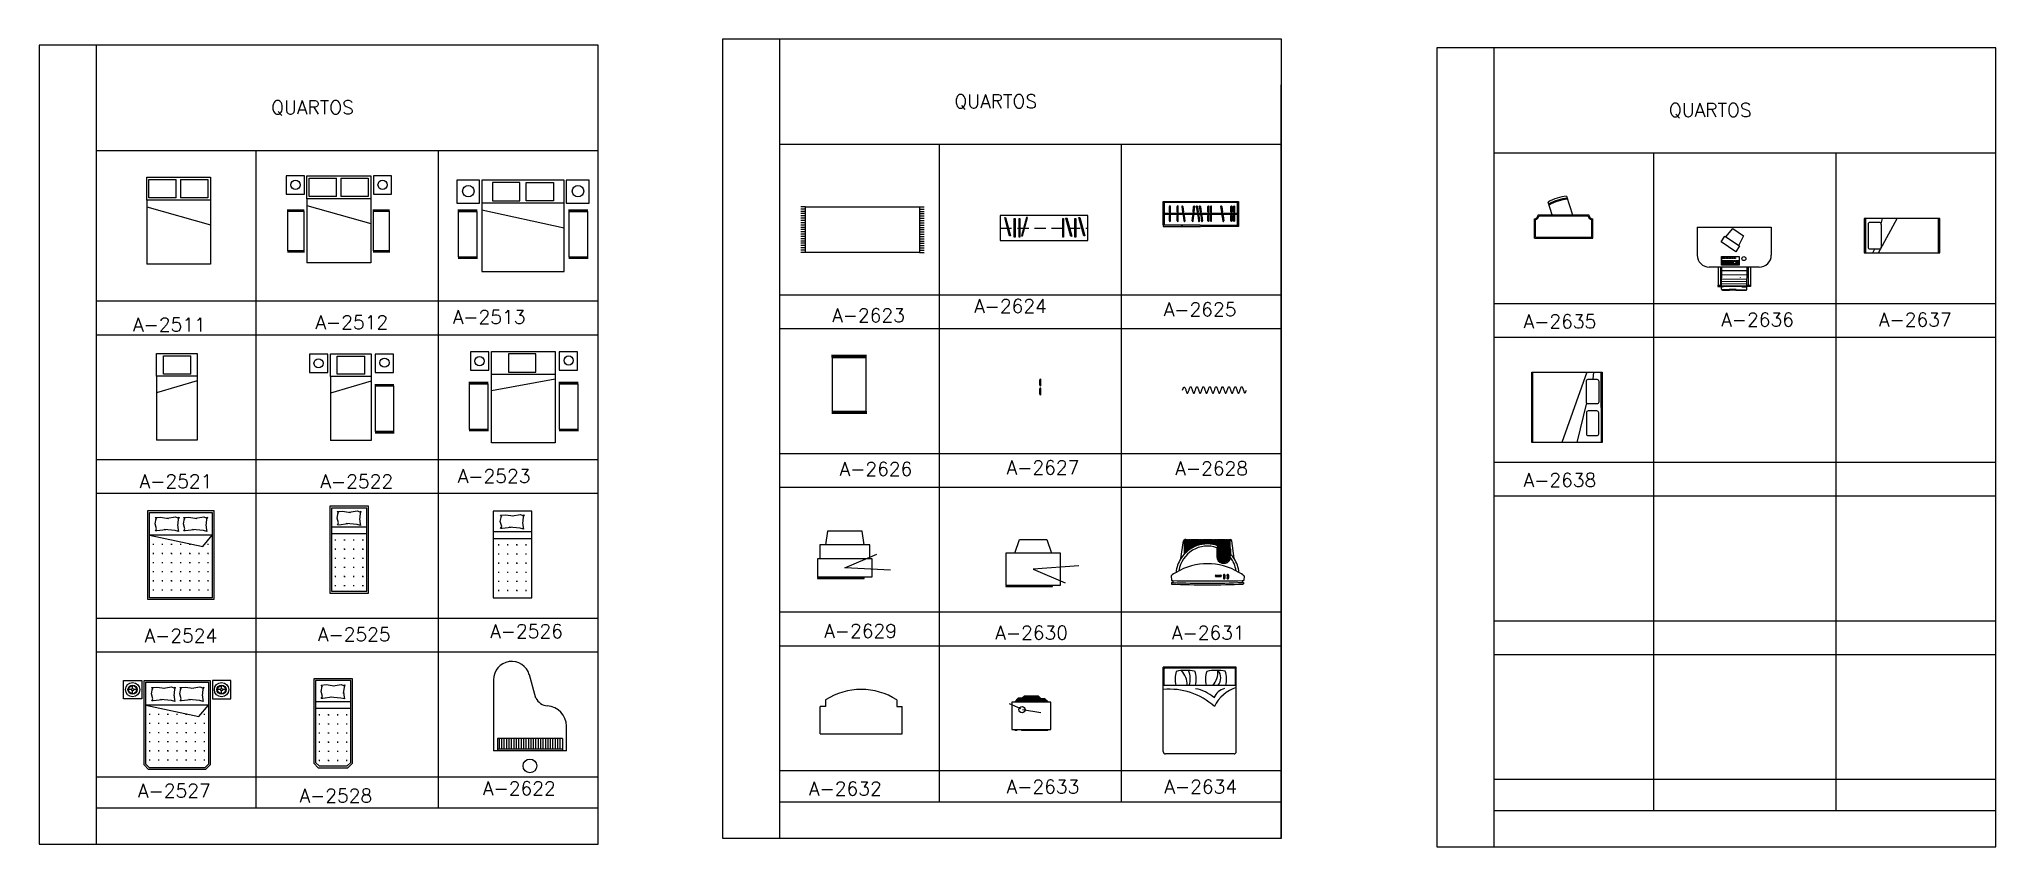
# Model space of a CAD drawing. Extents: x -59.1 to 26.7, y 12.6 to 48.
import ezdxf

# ---------------------------------------------------------------- set-up
doc = ezdxf.new("R2010")
doc.units = 0
doc.header["$MEASUREMENT"] = 0
doc.linetypes.add('HIDDEN', pattern=[0.375, 0.25, -0.125])
doc.layers.get('0').update_dxf_attribs({"linetype": 'CONTINUOUS'})
for name, color, linetype in [('A-MOBILIA', 2, 'CONTINUOUS'), ('A-PEÇAS', 2, 'CONTINUOUS'), ('ACES', 2, 'CONTINUOUS'), ('ACES-I', 1, 'CONTINUOUS'), ('ELETRO', 11, 'CONTINUOUS'), ('ESC-50', 1, 'CONTINUOUS'), ('ESC50', 1, 'CONTINUOUS'), ('FOLHA', 3, 'CONTINUOUS'), ('MOBIL', 2, 'CONTINUOUS'), ('MOBIL-I', 1, 'CONTINUOUS'), ('MOBILIA', 2, 'CONTINUOUS'), ('MOBILIARIO', 11, 'CONTINUOUS'), ('MOVEIS', 2, 'CONTINUOUS'), ('P-ARVORE', 2, 'CONTINUOUS')]:
    doc.layers.add(name, color=color, linetype=linetype)
doc.styles.get("Standard").update_dxf_attribs({"font": 'txt.shx', "height": 0.15})

msp = doc.modelspace()

# ---------------------------------------------------------------- texts
at = {"layer": 'FOLHA', "linetype": 'CONTINUOUS'}
for s, p in [('QUARTOS', (-18.96, 44.982)), ('QUARTOS', (-48.906, 44.713)), ('QUARTOS', (12.359, 44.601)), ('A-2513', (-40.945, 35.534)), ('A-2623', (-24.317, 35.607)), ('A-2624', (-18.095, 36.01)), ('A-2511', (-54.958, 35.201)), ('A-2512', (-46.965, 35.303)), ('A-2523', (-40.727, 28.563)), ('A-2521', (-54.671, 28.338)), ('A-2522', (-46.747, 28.332)), ('A-2622', (-39.623, 14.885))]:
    msp.add_text(s, height=0.6, dxfattribs=at).set_placement(p)
at = {"layer": 'FOLHA'}
for s, p in [('A-2625', (-9.783, 35.865)), ('A-2635', (5.988, 35.336)), ('A-2636', (14.651, 35.419)), ('A-2637', (21.564, 35.419)), ('A-2626', (-23.992, 28.875)), ('A-2627', (-16.669, 28.939)), ('A-2628', (-9.276, 28.904)), ('A-2638', (5.988, 28.389)), ('A-2526', (-39.307, 21.769)), ('A-2629', (-24.665, 21.783)), ('A-2630', (-17.168, 21.7)), ('A-2631', (-9.422, 21.7)), ('A-2524', (-54.458, 21.577)), ('A-2525', (-46.856, 21.628)), ('A-2632', (-25.331, 14.876)), ('A-2633', (-16.669, 14.959)), ('A-2634', (-9.755, 14.959)), ('A-2527', (-54.741, 14.78)), ('A-2528', (-47.665, 14.565))]:
    msp.add_text(s, height=0.6, dxfattribs=at).set_placement(p)

# ---------------------------------------------------------------- blocks, each defined once
blk = doc.blocks.new('FOLHAVERDE')
at = {"layer": 'FOLHA', "linetype": 'CONTINUOUS'}
for p, q in [((-5.455, 37.298), (-29.955, 37.298)), ((-29.955, 37.298), (-29.955, 2.298)), ((-27.455, 37.298), (-27.455, 2.298)), ((-5.455, 2.298), (-5.455, 37.298)), ((-27.455, 35.298), (-27.455, 2.298)), ((-29.955, 2.298), (-5.455, 2.298)), ((-27.455, 2.298), (-5.455, 2.298))]:
    blk.add_line(p, q, dxfattribs=at)
blk = doc.blocks.new('A-2622')
at = {"layer": 'A-MOBILIA'}
for p, q in [((-0.346, -0.396), (-0.347, -1.953)), ((0.583, -0.797), (0.44, -0.288)), ((-0.258, -1.686), (-0.258, -1.953)), ((1.164, -1.686), (-0.258, -1.686)), ((1.164, -1.686), (1.164, -1.953)), ((1.253, -1.953), (1.253, -1.414)), ((1.253, -1.953), (-0.347, -1.953)), ((-0.258, -1.907), (1.164, -1.908))]:
    blk.add_line(p, q, dxfattribs=at)
blk.add_circle((0.453, -2.285), 0.15, dxfattribs=at)
for centre, radius, start, end in [((0.054, -0.396), 0.4, 15.7091, 179.9422), ((0.865, -0.656), 0.315, 206.4806, 264.0072), ((0.809, -1.414), 0.444, 359.9422, 87.0341)]:
    blk.add_arc(centre, radius, start, end, dxfattribs=at)
at = {"layer": 'ESC-50'}
for p, q in [((-0.222, -1.686), (-0.222, -1.908)), ((-0.169, -1.686), (-0.169, -1.908)), ((-0.116, -1.686), (-0.116, -1.908)), ((-0.062, -1.686), (-0.062, -1.908)), ((-0.009, -1.686), (-0.009, -1.908)), ((0.044, -1.686), (0.044, -1.908)), ((0.098, -1.686), (0.098, -1.908)), ((0.151, -1.686), (0.151, -1.908)), ((0.204, -1.686), (0.204, -1.908)), ((0.258, -1.686), (0.258, -1.908)), ((0.311, -1.686), (0.311, -1.908)), ((0.364, -1.686), (0.364, -1.908)), ((0.418, -1.686), (0.418, -1.908)), ((0.471, -1.686), (0.471, -1.908)), ((0.524, -1.686), (0.524, -1.908)), ((0.578, -1.686), (0.578, -1.908)), ((0.631, -1.686), (0.631, -1.908)), ((0.684, -1.686), (0.684, -1.908)), ((0.738, -1.686), (0.738, -1.908)), ((0.791, -1.686), (0.791, -1.908)), ((0.844, -1.686), (0.844, -1.908)), ((0.898, -1.686), (0.898, -1.908)), ((0.951, -1.686), (0.951, -1.908)), ((1.004, -1.686), (1.004, -1.908)), ((1.058, -1.686), (1.058, -1.908)), ((1.111, -1.686), (1.111, -1.908))]:
    blk.add_line(p, q, dxfattribs=at)
blk = doc.blocks.new('TAPETE')
at = {"layer": 'A-MOBILIA'}
for p, q in [((0, 1), (-0.1, 1)), ((0, 0.95), (-0.1, 0.95)), ((0, 0.9), (-0.1, 0.9)), ((0, 0.85), (-0.1, 0.85)), ((0, 0.8), (-0.1, 0.8)), ((0, 0.75), (-0.1, 0.75)), ((0, 0.7), (-0.1, 0.7)), ((0, 0.65), (-0.1, 0.65)), ((0, 0.6), (-0.1, 0.6)), ((0, 0.55), (-0.1, 0.55)), ((0, 0.5), (-0.1, 0.5)), ((0, 0.45), (-0.1, 0.45)), ((0, 0.4), (-0.1, 0.4)), ((0, 0.35), (-0.1, 0.35)), ((0, 0.3), (-0.1, 0.3)), ((0, 0.25), (-0.1, 0.25)), ((0, 0.2), (-0.1, 0.2)), ((0, 0.15), (-0.1, 0.15)), ((0, 0.1), (-0.1, 0.1)), ((0, 0.05), (-0.1, 0.05)), ((0, 0), (-0.1, 0)), ((2.5, 1), (2.6, 1)), ((2.5, 0.95), (2.6, 0.95)), ((2.5, 0.9), (2.6, 0.9)), ((2.5, 0.85), (2.6, 0.85)), ((2.5, 0.8), (2.6, 0.8)), ((2.5, 0.75), (2.6, 0.75)), ((2.5, 0.7), (2.6, 0.7)), ((2.5, 0.65), (2.6, 0.65)), ((2.5, 0.6), (2.6, 0.6)), ((2.5, 0.55), (2.6, 0.55)), ((2.5, 0.5), (2.6, 0.5)), ((2.5, 0.45), (2.6, 0.45)), ((2.5, 0.4), (2.6, 0.4)), ((2.5, 0.35), (2.6, 0.35)), ((2.5, 0.3), (2.6, 0.3)), ((2.5, 0.25), (2.6, 0.25)), ((2.5, 0.2), (2.6, 0.2)), ((2.5, 0.15), (2.6, 0.15)), ((2.5, 0.1), (2.6, 0.1)), ((2.5, 0.05), (2.6, 0.05)), ((2.5, 0), (2.6, 0))]:
    blk.add_line(p, q, dxfattribs=at)
blk.add_lwpolyline([(0, 0), (0, 1), (2.5, 1), (2.5, 0)], close=True, dxfattribs=at)
blk = doc.blocks.new('A-2523')
at = {"layer": 'A-MOBILIA'}
blk.add_line((0.7, -0.601), (-0.7, -0.86), dxfattribs=at)
for points in [[(-0.7, -0.5), (-0.7, 0), (0.7, 0), (0.7, -0.5)], [(-1.157, -0.408), (-0.757, -0.408), (-0.757, -0.008), (-1.157, -0.008)], [(-0.326, -0.05), (-0.326, -0.45), (0.274, -0.45), (0.274, -0.05)], [(0.79, -0.408), (1.19, -0.408), (1.19, -0.008), (0.79, -0.008)]]:
    blk.add_lwpolyline(points, close=True, dxfattribs=at)
blk.add_lwpolyline([(0.7, -0.5), (0.7, -2), (-0.7, -2), (-0.7, -0.5)], dxfattribs=at)
for centre in [(-0.96, -0.209), (0.996, -0.196)]:
    blk.add_circle(centre, 0.1, dxfattribs=at)
at = {"layer": 'A-MOBILIA', "xscale": 0.4, "yscale": 0.4, "zscale": 0.4, "rotation": 270}
for p in [(-1.175, -0.705), (0.796, -0.705)]:
    blk.add_blockref('TAPETE', p, dxfattribs=at)
blk = doc.blocks.new('A-2513')
at = {"layer": 'A-MOBILIA'}
for p, q in [((0.9, -0.5), (-0.9, -0.5)), ((-0.9, -0.648), (0.9, -1.039))]:
    blk.add_line(p, q, dxfattribs=at)
for points in [[(-1.454, -0.498), (-0.954, -0.498), (-0.954, 0.002), (-1.454, 0.002)], [(-0.9, -0.5), (-0.9, -2), (0.9, -2), (0.9, -0.5), (0.9, 0), (-0.9, 0)], [(0.949, -0.498), (1.449, -0.498), (1.449, 0.002), (0.949, 0.002)], [(-0.67, -0.45), (-0.07, -0.45), (-0.07, -0.05), (-0.67, -0.05)], [(0.67, -0.45), (0.07, -0.45), (0.07, -0.05), (0.67, -0.05)]]:
    blk.add_lwpolyline(points, close=True, dxfattribs=at)
for centre in [(-1.199, -0.238), (1.204, -0.238)]:
    blk.add_circle(centre, 0.125, dxfattribs=at)
at = {"layer": 'A-MOBILIA', "xscale": 0.4, "yscale": 0.4, "zscale": 0.4, "rotation": 90}
for p in [(-1.011, -1.682), (1.41, -1.682)]:
    blk.add_blockref('TAPETE', p, dxfattribs=at)
blk = doc.blocks.new('A-2528')
at = {"layer": 'A-MOBILIA'}
for p, q in [((-0.266, -0.279), (-0.242, -0.161)), ((-0.234, -0.387), (-0.266, -0.279)), ((-0.264, -0.137), (-0.151, -0.127)), ((-0.231, -0.175), (-0.264, -0.137)), ((-0.26, -0.429), (-0.234, -0.387)), ((-0.03, -0.405), (-0.226, -0.432)), ((-0.151, -0.127), (0.025, -0.155)), ((0.171, -0.422), (-0.068, -0.402)), ((-0.003, -0.151), (0.177, -0.122)), ((0.245, -0.442), (0.171, -0.422)), ((0.177, -0.122), (0.229, -0.145)), ((0.239, -0.182), (0.222, -0.319)), ((0.225, -0.295), (0.239, -0.404)), ((0.229, -0.145), (0.258, -0.13)), ((0.258, -0.13), (0.239, -0.182)), ((0.239, -0.404), (0.245, -0.442)), ((-0.385, -0.498), (0.385, -0.498)), ((-0.385, -0.646), (0.385, -0.646)), ((-0.226, -0.432), (-0.26, -0.429))]:
    blk.add_line(p, q, dxfattribs=at)
for points in [[(0.425, -1.85), (0.425, 0), (-0.425, 0), (-0.425, -1.85), (-0.325, -1.95), (0.325, -1.95)], [(0.385, -1.833), (0.385, -0.04), (-0.385, -0.04), (-0.385, -1.833), (-0.308, -1.91), (0.308, -1.91)]]:
    blk.add_lwpolyline(points, close=True, dxfattribs=at)
at = {"layer": 'ESC50'}
for p, q in [((-0.31, -0.786), (-0.29, -0.786)), ((-0.3, -0.796), (-0.3, -0.776)), ((-0.11, -0.786), (-0.09, -0.786)), ((-0.1, -0.796), (-0.1, -0.776)), ((0.09, -0.786), (0.11, -0.786)), ((0.1, -0.796), (0.1, -0.776)), ((0.29, -0.786), (0.31, -0.786)), ((0.3, -0.796), (0.3, -0.776)), ((-0.31, -0.986), (-0.29, -0.986)), ((-0.31, -1.186), (-0.29, -1.186)), ((-0.3, -0.996), (-0.3, -0.976)), ((-0.3, -1.196), (-0.3, -1.176)), ((-0.11, -0.986), (-0.09, -0.986)), ((-0.11, -1.186), (-0.09, -1.186)), ((-0.1, -0.996), (-0.1, -0.976)), ((-0.1, -1.196), (-0.1, -1.176)), ((0.09, -0.986), (0.11, -0.986)), ((0.09, -1.186), (0.11, -1.186)), ((0.1, -0.996), (0.1, -0.976)), ((0.1, -1.196), (0.1, -1.176)), ((0.29, -0.986), (0.31, -0.986)), ((0.29, -1.186), (0.31, -1.186)), ((0.3, -0.996), (0.3, -0.976)), ((0.3, -1.196), (0.3, -1.176)), ((-0.31, -1.386), (-0.29, -1.386)), ((-0.31, -1.586), (-0.29, -1.586)), ((-0.3, -1.396), (-0.3, -1.376)), ((-0.3, -1.596), (-0.3, -1.576)), ((-0.11, -1.386), (-0.09, -1.386)), ((-0.11, -1.586), (-0.09, -1.586)), ((-0.1, -1.396), (-0.1, -1.376)), ((-0.1, -1.596), (-0.1, -1.576)), ((0.09, -1.386), (0.11, -1.386)), ((0.09, -1.586), (0.11, -1.586)), ((0.1, -1.396), (0.1, -1.376)), ((0.1, -1.596), (0.1, -1.576)), ((0.29, -1.386), (0.31, -1.386)), ((0.29, -1.586), (0.31, -1.586)), ((0.3, -1.396), (0.3, -1.376)), ((0.3, -1.596), (0.3, -1.576)), ((-0.31, -1.786), (-0.29, -1.786)), ((-0.3, -1.796), (-0.3, -1.776)), ((-0.11, -1.786), (-0.09, -1.786)), ((-0.1, -1.796), (-0.1, -1.776)), ((0.09, -1.786), (0.11, -1.786)), ((0.1, -1.796), (0.1, -1.776)), ((0.29, -1.786), (0.31, -1.786)), ((0.3, -1.796), (0.3, -1.776))]:
    blk.add_line(p, q, dxfattribs=at)
blk = doc.blocks.new('B117')
for p, q in [((-10.4, 0), (-3.1, 0)), ((0, 3.1), (0, 10.4)), ((3.1, 0), (10.4, 0)), ((0, -10.4), (0, -3.1))]:
    blk.add_line(p, q)
for radius in [18.4, 11.9, 10.4, 3.11]:
    blk.add_circle((0, 0), radius)
blk = doc.blocks.new('A-2527')
at = {"layer": 'A-MOBILIA'}
for p, q in [((-1.175, -0.4), (-1.175, 0)), ((-1.175, 0), (-0.775, 0)), ((-0.775, 0), (-0.775, -0.4)), ((0.775, 0), (0.775, -0.4)), ((1.175, 0), (0.775, 0)), ((1.175, -0.4), (1.175, 0)), ((-0.775, -0.4), (-1.175, -0.4)), ((-0.562, -0.294), (-0.538, -0.177)), ((-0.53, -0.403), (-0.562, -0.294)), ((-0.56, -0.152), (-0.447, -0.143)), ((-0.527, -0.191), (-0.56, -0.152)), ((-0.556, -0.445), (-0.53, -0.403)), ((-0.326, -0.42), (-0.523, -0.448)), ((-0.447, -0.143), (-0.271, -0.171)), ((-0.125, -0.437), (-0.364, -0.417)), ((-0.299, -0.166), (-0.119, -0.138)), ((-0.119, -0.138), (-0.068, -0.161)), ((-0.057, -0.198), (-0.074, -0.334)), ((-0.071, -0.31), (-0.057, -0.419)), ((-0.068, -0.161), (-0.039, -0.145)), ((-0.039, -0.145), (-0.057, -0.198)), ((-0.057, -0.419), (-0.052, -0.457)), ((0.06, -0.294), (0.083, -0.177)), ((0.091, -0.403), (0.06, -0.294)), ((0.062, -0.152), (0.174, -0.143)), ((0.095, -0.191), (0.062, -0.152)), ((0.065, -0.445), (0.091, -0.403)), ((0.296, -0.42), (0.099, -0.448)), ((0.174, -0.143), (0.35, -0.171)), ((0.497, -0.437), (0.258, -0.417)), ((0.323, -0.166), (0.502, -0.138)), ((0.502, -0.138), (0.554, -0.161)), ((0.565, -0.198), (0.548, -0.334)), ((0.551, -0.31), (0.565, -0.419)), ((0.554, -0.161), (0.583, -0.145)), ((0.583, -0.145), (0.565, -0.198)), ((0.565, -0.419), (0.57, -0.457)), ((0.775, -0.4), (1.175, -0.4)), ((0.685, -0.538), (-0.685, -0.538)), ((-0.685, -0.538), (0.48, -0.785)), ((-0.523, -0.448), (-0.556, -0.445)), ((-0.052, -0.457), (-0.125, -0.437)), ((0.099, -0.448), (0.065, -0.445)), ((0.48, -0.785), (0.685, -0.538)), ((0.57, -0.457), (0.497, -0.437))]:
    blk.add_line(p, q, dxfattribs=at)
for points in [[(-0.725, 0), (0.725, 0), (0.725, -1.85), (0.625, -1.95), (-0.625, -1.95), (-0.725, -1.85)], [(-0.685, -0.04), (0.685, -0.04), (0.685, -1.833), (0.608, -1.91), (-0.608, -1.91), (-0.685, -1.833)]]:
    blk.add_lwpolyline(points, close=True, dxfattribs=at)
at = {"layer": 'ESC50'}
for p, q in [((-0.61, -0.738), (-0.59, -0.738)), ((-0.6, -0.749), (-0.6, -0.728)), ((-0.41, -0.738), (-0.39, -0.738)), ((-0.4, -0.749), (-0.4, -0.728)), ((-0.21, -0.738), (-0.19, -0.738)), ((-0.2, -0.749), (-0.2, -0.728)), ((-0.01, -0.738), (0.01, -0.738)), ((0, -0.749), (0, -0.728)), ((0.19, -0.738), (0.21, -0.738)), ((0.2, -0.749), (0.2, -0.728)), ((0.59, -0.738), (0.61, -0.738)), ((0.6, -0.749), (0.6, -0.728)), ((-0.61, -0.938), (-0.59, -0.938)), ((-0.61, -1.138), (-0.59, -1.138)), ((-0.6, -0.949), (-0.6, -0.928)), ((-0.6, -1.149), (-0.6, -1.128)), ((-0.41, -0.938), (-0.39, -0.938)), ((-0.41, -1.138), (-0.39, -1.138)), ((-0.4, -0.949), (-0.4, -0.928)), ((-0.4, -1.149), (-0.4, -1.128)), ((-0.21, -0.938), (-0.19, -0.938)), ((-0.21, -1.138), (-0.19, -1.138)), ((-0.2, -0.949), (-0.2, -0.928)), ((-0.2, -1.149), (-0.2, -1.128)), ((-0.01, -0.938), (0.01, -0.938)), ((-0.01, -1.138), (0.01, -1.138)), ((0, -0.949), (0, -0.928)), ((0, -1.149), (0, -1.128)), ((0.19, -0.938), (0.21, -0.938)), ((0.19, -1.138), (0.21, -1.138)), ((0.2, -0.949), (0.2, -0.928)), ((0.2, -1.149), (0.2, -1.128)), ((0.39, -0.938), (0.41, -0.938)), ((0.39, -1.138), (0.41, -1.138)), ((0.4, -0.949), (0.4, -0.928)), ((0.4, -1.149), (0.4, -1.128)), ((0.59, -0.938), (0.61, -0.938)), ((0.59, -1.138), (0.61, -1.138)), ((0.6, -0.949), (0.6, -0.928)), ((0.6, -1.149), (0.6, -1.128)), ((-0.61, -1.338), (-0.59, -1.338)), ((-0.61, -1.538), (-0.59, -1.538)), ((-0.6, -1.349), (-0.6, -1.328)), ((-0.6, -1.549), (-0.6, -1.528)), ((-0.41, -1.338), (-0.39, -1.338)), ((-0.41, -1.538), (-0.39, -1.538)), ((-0.4, -1.349), (-0.4, -1.328)), ((-0.4, -1.549), (-0.4, -1.528)), ((-0.21, -1.338), (-0.19, -1.338)), ((-0.21, -1.538), (-0.19, -1.538)), ((-0.2, -1.349), (-0.2, -1.328)), ((-0.2, -1.549), (-0.2, -1.528)), ((-0.01, -1.338), (0.01, -1.338)), ((-0.01, -1.538), (0.01, -1.538)), ((0, -1.349), (0, -1.328)), ((0, -1.549), (0, -1.528)), ((0.19, -1.338), (0.21, -1.338)), ((0.19, -1.538), (0.21, -1.538)), ((0.2, -1.349), (0.2, -1.328)), ((0.2, -1.549), (0.2, -1.528)), ((0.39, -1.338), (0.41, -1.338)), ((0.39, -1.538), (0.41, -1.538)), ((0.4, -1.349), (0.4, -1.328)), ((0.4, -1.549), (0.4, -1.528)), ((0.59, -1.338), (0.61, -1.338)), ((0.59, -1.538), (0.61, -1.538)), ((0.6, -1.349), (0.6, -1.328)), ((0.6, -1.549), (0.6, -1.528)), ((-0.61, -1.738), (-0.59, -1.738)), ((-0.6, -1.749), (-0.6, -1.728)), ((-0.41, -1.738), (-0.39, -1.738)), ((-0.4, -1.749), (-0.4, -1.728)), ((-0.21, -1.738), (-0.19, -1.738)), ((-0.2, -1.749), (-0.2, -1.728)), ((-0.01, -1.738), (0.01, -1.738)), ((0, -1.749), (0, -1.728)), ((0.19, -1.738), (0.21, -1.738)), ((0.2, -1.749), (0.2, -1.728)), ((0.39, -1.738), (0.41, -1.738)), ((0.4, -1.749), (0.4, -1.728)), ((0.59, -1.738), (0.61, -1.738)), ((0.6, -1.749), (0.6, -1.728))]:
    blk.add_line(p, q, dxfattribs=at)
at = {"layer": 'ESC50', "xscale": 0.0085, "yscale": 0.0085, "zscale": 0.0085, "rotation": 90}
for p in [(-0.975, -0.2), (0.975, -0.2)]:
    blk.add_blockref('B117', p, dxfattribs=at)
blk = doc.blocks.new('SOLT-LUM')
at = {"layer": 'A-MOBILIA'}
for p, q in [((-0.445, -0.03), (0.445, -0.03)), ((-0.445, -0.53), (-0.445, -0.03)), ((-0.294, -0.08), (0.306, -0.08)), ((-0.294, -0.48), (-0.294, -0.08)), ((0.306, -0.48), (0.306, -0.08)), ((0.445, -0.03), (0.445, -0.53)), ((0.445, -0.53), (-0.445, -0.53)), ((-0.445, -0.53), (-0.445, -1.93)), ((0.445, -0.631), (-0.445, -0.89)), ((0.306, -0.48), (-0.294, -0.48)), ((0.445, -0.53), (0.445, -1.93)), ((0.541, -0.735), (0.541, -0.695)), ((0.561, -0.735), (0.561, -0.695)), ((0.581, -0.735), (0.581, -0.695)), ((0.601, -0.735), (0.601, -0.695)), ((0.621, -0.735), (0.621, -0.695)), ((0.641, -0.735), (0.641, -0.695)), ((0.661, -0.735), (0.661, -0.695)), ((0.681, -0.735), (0.681, -0.695)), ((0.701, -0.735), (0.701, -0.695)), ((0.721, -0.735), (0.721, -0.695)), ((0.741, -0.735), (0.741, -0.695)), ((0.761, -0.735), (0.761, -0.695)), ((0.781, -0.735), (0.781, -0.695)), ((0.801, -0.735), (0.801, -0.695)), ((0.821, -0.735), (0.821, -0.695)), ((0.841, -0.735), (0.841, -0.695)), ((0.861, -0.735), (0.861, -0.695)), ((0.881, -0.735), (0.881, -0.695)), ((0.901, -0.735), (0.901, -0.695)), ((0.921, -0.735), (0.921, -0.695)), ((0.941, -0.735), (0.941, -0.695)), ((0.445, -1.93), (-0.445, -1.93)), ((0.541, -1.735), (0.541, -1.775)), ((0.561, -1.735), (0.561, -1.775)), ((0.581, -1.735), (0.581, -1.775)), ((0.601, -1.735), (0.601, -1.775)), ((0.621, -1.735), (0.621, -1.775)), ((0.641, -1.735), (0.641, -1.775)), ((0.661, -1.735), (0.661, -1.775)), ((0.681, -1.735), (0.681, -1.775)), ((0.701, -1.735), (0.701, -1.775)), ((0.721, -1.735), (0.721, -1.775)), ((0.741, -1.735), (0.741, -1.775)), ((0.761, -1.735), (0.761, -1.775)), ((0.781, -1.735), (0.781, -1.775)), ((0.801, -1.735), (0.801, -1.775)), ((0.821, -1.735), (0.821, -1.775)), ((0.841, -1.735), (0.841, -1.775)), ((0.861, -1.735), (0.861, -1.775)), ((0.881, -1.735), (0.881, -1.775)), ((0.901, -1.735), (0.901, -1.775)), ((0.921, -1.735), (0.921, -1.775)), ((0.941, -1.735), (0.941, -1.775))]:
    blk.add_line(p, q, dxfattribs=at)
for points in [[(-0.902, -0.438), (-0.502, -0.438), (-0.502, -0.038), (-0.902, -0.038)], [(0.535, -0.438), (0.935, -0.438), (0.935, -0.038), (0.535, -0.038)], [(0.541, -0.735), (0.941, -0.735), (0.941, -1.735), (0.541, -1.735)]]:
    blk.add_lwpolyline(points, close=True, dxfattribs=at)
for centre in [(-0.705, -0.239), (0.741, -0.226)]:
    blk.add_circle(centre, 0.1, dxfattribs=at)
blk = doc.blocks.new('A-2522')
at = {"layer": 'A-MOBILIA'}
blk.add_blockref('SOLT-LUM', (0, 0.03), dxfattribs=at)
blk = doc.blocks.new('A-2521')
at = {"layer": 'A-MOBILIA'}
for p, q in [((-0.445, 0), (0.445, 0)), ((-0.445, -0.5), (-0.445, 0)), ((0.445, 0), (0.445, -0.5)), ((-0.294, -0.45), (-0.294, -0.05)), ((-0.294, -0.05), (0.306, -0.05)), ((0.306, -0.45), (0.306, -0.05)), ((-0.445, -0.5), (-0.445, -1.9)), ((0.445, -0.5), (-0.445, -0.5)), ((0.445, -0.601), (-0.445, -0.86)), ((0.306, -0.45), (-0.294, -0.45)), ((0.445, -0.5), (0.445, -1.9)), ((0.445, -1.9), (-0.445, -1.9))]:
    blk.add_line(p, q, dxfattribs=at)
blk = doc.blocks.new('A-2525')
at = {"layer": 'A-MOBILIA'}
for p, q in [((-0.266, -0.257), (-0.242, -0.139)), ((-0.234, -0.365), (-0.266, -0.257)), ((-0.264, -0.115), (-0.151, -0.105)), ((-0.231, -0.153), (-0.264, -0.115)), ((-0.26, -0.407), (-0.234, -0.365)), ((-0.226, -0.41), (-0.26, -0.407)), ((-0.03, -0.383), (-0.226, -0.41)), ((-0.151, -0.105), (0.025, -0.133)), ((0.171, -0.4), (-0.068, -0.38)), ((-0.003, -0.129), (0.177, -0.1)), ((0.245, -0.42), (0.171, -0.4)), ((0.177, -0.1), (0.229, -0.123)), ((0.239, -0.16), (0.222, -0.297)), ((0.225, -0.273), (0.239, -0.382)), ((0.229, -0.123), (0.258, -0.108)), ((0.258, -0.108), (0.239, -0.16)), ((0.239, -0.382), (0.245, -0.42)), ((-0.385, -0.448), (0.385, -0.448)), ((-0.385, -0.596), (0.385, -0.596))]:
    blk.add_line(p, q, dxfattribs=at)
blk.add_lwpolyline([(0.425, -1.9), (0.425, 0), (-0.425, 0), (-0.425, -1.9)], close=True, dxfattribs=at)
blk.add_lwpolyline([(0.385, -1.86), (0.385, -0.04), (-0.385, -0.04), (-0.385, -1.858, 0.414214), (-0.383, -1.86)], format="xyb", close=True, dxfattribs=at)
at = {"layer": 'ESC50'}
for p, q in [((-0.31, -0.736), (-0.29, -0.736)), ((-0.3, -0.746), (-0.3, -0.726)), ((-0.11, -0.736), (-0.09, -0.736)), ((-0.1, -0.746), (-0.1, -0.726)), ((0.09, -0.736), (0.11, -0.736)), ((0.1, -0.746), (0.1, -0.726)), ((0.29, -0.736), (0.31, -0.736)), ((0.3, -0.746), (0.3, -0.726)), ((-0.31, -0.936), (-0.29, -0.936)), ((-0.31, -1.136), (-0.29, -1.136)), ((-0.3, -0.946), (-0.3, -0.926)), ((-0.3, -1.146), (-0.3, -1.126)), ((-0.11, -0.936), (-0.09, -0.936)), ((-0.11, -1.136), (-0.09, -1.136)), ((-0.1, -0.946), (-0.1, -0.926)), ((-0.1, -1.146), (-0.1, -1.126)), ((0.09, -0.936), (0.11, -0.936)), ((0.09, -1.136), (0.11, -1.136)), ((0.1, -0.946), (0.1, -0.926)), ((0.1, -1.146), (0.1, -1.126)), ((0.29, -0.936), (0.31, -0.936)), ((0.29, -1.136), (0.31, -1.136)), ((0.3, -0.946), (0.3, -0.926)), ((0.3, -1.146), (0.3, -1.126)), ((-0.31, -1.336), (-0.29, -1.336)), ((-0.31, -1.536), (-0.29, -1.536)), ((-0.3, -1.346), (-0.3, -1.326)), ((-0.3, -1.546), (-0.3, -1.526)), ((-0.11, -1.336), (-0.09, -1.336)), ((-0.11, -1.536), (-0.09, -1.536)), ((-0.1, -1.346), (-0.1, -1.326)), ((-0.1, -1.546), (-0.1, -1.526)), ((0.09, -1.336), (0.11, -1.336)), ((0.09, -1.536), (0.11, -1.536)), ((0.1, -1.346), (0.1, -1.326)), ((0.1, -1.546), (0.1, -1.526)), ((0.29, -1.336), (0.31, -1.336)), ((0.29, -1.536), (0.31, -1.536)), ((0.3, -1.346), (0.3, -1.326)), ((0.3, -1.546), (0.3, -1.526)), ((-0.31, -1.736), (-0.29, -1.736)), ((-0.3, -1.746), (-0.3, -1.726)), ((-0.11, -1.736), (-0.09, -1.736)), ((-0.1, -1.746), (-0.1, -1.726)), ((0.09, -1.736), (0.11, -1.736)), ((0.1, -1.746), (0.1, -1.726)), ((0.29, -1.736), (0.31, -1.736)), ((0.3, -1.746), (0.3, -1.726))]:
    blk.add_line(p, q, dxfattribs=at)
blk = doc.blocks.new('A-2524')
at = {"layer": 'A-MOBILIA'}
for p, q in [((-0.562, -0.294), (-0.538, -0.177)), ((-0.53, -0.403), (-0.562, -0.294)), ((-0.56, -0.152), (-0.447, -0.143)), ((-0.527, -0.191), (-0.56, -0.152)), ((-0.556, -0.445), (-0.53, -0.403)), ((-0.326, -0.42), (-0.523, -0.448)), ((-0.447, -0.143), (-0.271, -0.171)), ((-0.125, -0.437), (-0.364, -0.417)), ((-0.299, -0.166), (-0.119, -0.138)), ((-0.119, -0.138), (-0.068, -0.161)), ((-0.057, -0.198), (-0.074, -0.334)), ((-0.071, -0.31), (-0.057, -0.419)), ((-0.068, -0.161), (-0.039, -0.145)), ((-0.039, -0.145), (-0.057, -0.198)), ((-0.057, -0.419), (-0.052, -0.457)), ((0.06, -0.294), (0.083, -0.177)), ((0.091, -0.403), (0.06, -0.294)), ((0.062, -0.152), (0.174, -0.143)), ((0.095, -0.191), (0.062, -0.152)), ((0.065, -0.445), (0.091, -0.403)), ((0.296, -0.42), (0.099, -0.448)), ((0.174, -0.143), (0.35, -0.171)), ((0.497, -0.437), (0.258, -0.417)), ((0.323, -0.166), (0.502, -0.138)), ((0.502, -0.138), (0.554, -0.161)), ((0.565, -0.198), (0.548, -0.334)), ((0.551, -0.31), (0.565, -0.419)), ((0.554, -0.161), (0.583, -0.145)), ((0.583, -0.145), (0.565, -0.198)), ((0.565, -0.419), (0.57, -0.457)), ((0.685, -0.538), (-0.685, -0.538)), ((-0.685, -0.538), (0.48, -0.785)), ((-0.523, -0.448), (-0.556, -0.445)), ((-0.052, -0.457), (-0.125, -0.437)), ((0.099, -0.448), (0.065, -0.445)), ((0.48, -0.785), (0.685, -0.538)), ((0.57, -0.457), (0.497, -0.437))]:
    blk.add_line(p, q, dxfattribs=at)
for points in [[(-0.725, 0), (0.725, 0), (0.725, -1.948, -0.414214), (0.723, -1.95), (-0.725, -1.95)], [(-0.685, -0.04), (0.685, -0.04), (0.685, -1.908, -0.414214), (0.683, -1.91), (-0.685, -1.91)]]:
    blk.add_lwpolyline(points, format="xyb", close=True, dxfattribs=at)
at = {"layer": 'ESC50'}
for p, q in [((-0.61, -0.738), (-0.59, -0.738)), ((-0.6, -0.749), (-0.6, -0.728)), ((-0.41, -0.738), (-0.39, -0.738)), ((-0.4, -0.749), (-0.4, -0.728)), ((-0.21, -0.738), (-0.19, -0.738)), ((-0.2, -0.749), (-0.2, -0.728)), ((-0.01, -0.738), (0.01, -0.738)), ((0, -0.749), (0, -0.728)), ((0.19, -0.738), (0.21, -0.738)), ((0.2, -0.749), (0.2, -0.728)), ((0.59, -0.738), (0.61, -0.738)), ((0.6, -0.749), (0.6, -0.728)), ((-0.61, -0.938), (-0.59, -0.938)), ((-0.61, -1.138), (-0.59, -1.138)), ((-0.6, -0.949), (-0.6, -0.928)), ((-0.6, -1.149), (-0.6, -1.128)), ((-0.41, -0.938), (-0.39, -0.938)), ((-0.41, -1.138), (-0.39, -1.138)), ((-0.4, -0.949), (-0.4, -0.928)), ((-0.4, -1.149), (-0.4, -1.128)), ((-0.21, -0.938), (-0.19, -0.938)), ((-0.21, -1.138), (-0.19, -1.138)), ((-0.2, -0.949), (-0.2, -0.928)), ((-0.2, -1.149), (-0.2, -1.128)), ((-0.01, -0.938), (0.01, -0.938)), ((-0.01, -1.138), (0.01, -1.138)), ((0, -0.949), (0, -0.928)), ((0, -1.149), (0, -1.128)), ((0.19, -0.938), (0.21, -0.938)), ((0.19, -1.138), (0.21, -1.138)), ((0.2, -0.949), (0.2, -0.928)), ((0.2, -1.149), (0.2, -1.128)), ((0.39, -0.938), (0.41, -0.938)), ((0.39, -1.138), (0.41, -1.138)), ((0.4, -0.949), (0.4, -0.928)), ((0.4, -1.149), (0.4, -1.128)), ((0.59, -0.938), (0.61, -0.938)), ((0.59, -1.138), (0.61, -1.138)), ((0.6, -0.949), (0.6, -0.928)), ((0.6, -1.149), (0.6, -1.128)), ((-0.61, -1.338), (-0.59, -1.338)), ((-0.61, -1.538), (-0.59, -1.538)), ((-0.6, -1.349), (-0.6, -1.328)), ((-0.6, -1.549), (-0.6, -1.528)), ((-0.41, -1.338), (-0.39, -1.338)), ((-0.41, -1.538), (-0.39, -1.538)), ((-0.4, -1.349), (-0.4, -1.328)), ((-0.4, -1.549), (-0.4, -1.528)), ((-0.21, -1.338), (-0.19, -1.338)), ((-0.21, -1.538), (-0.19, -1.538)), ((-0.2, -1.349), (-0.2, -1.328)), ((-0.2, -1.549), (-0.2, -1.528)), ((-0.01, -1.338), (0.01, -1.338)), ((-0.01, -1.538), (0.01, -1.538)), ((0, -1.349), (0, -1.328)), ((0, -1.549), (0, -1.528)), ((0.19, -1.338), (0.21, -1.338)), ((0.19, -1.538), (0.21, -1.538)), ((0.2, -1.349), (0.2, -1.328)), ((0.2, -1.549), (0.2, -1.528)), ((0.39, -1.338), (0.41, -1.338)), ((0.39, -1.538), (0.41, -1.538)), ((0.4, -1.349), (0.4, -1.328)), ((0.4, -1.549), (0.4, -1.528)), ((0.59, -1.338), (0.61, -1.338)), ((0.59, -1.538), (0.61, -1.538)), ((0.6, -1.349), (0.6, -1.328)), ((0.6, -1.549), (0.6, -1.528)), ((-0.61, -1.738), (-0.59, -1.738)), ((-0.6, -1.749), (-0.6, -1.728)), ((-0.41, -1.738), (-0.39, -1.738)), ((-0.4, -1.749), (-0.4, -1.728)), ((-0.21, -1.738), (-0.19, -1.738)), ((-0.2, -1.749), (-0.2, -1.728)), ((-0.01, -1.738), (0.01, -1.738)), ((0, -1.749), (0, -1.728)), ((0.19, -1.738), (0.21, -1.738)), ((0.2, -1.749), (0.2, -1.728)), ((0.39, -1.738), (0.41, -1.738)), ((0.4, -1.749), (0.4, -1.728)), ((0.59, -1.738), (0.61, -1.738)), ((0.6, -1.749), (0.6, -1.728))]:
    blk.add_line(p, q, dxfattribs=at)
blk = doc.blocks.new('A-2526')
at = {"layer": 'A-MOBILIA'}
for p, q in [((-0.266, -0.229), (-0.242, -0.111)), ((-0.234, -0.337), (-0.266, -0.229)), ((-0.264, -0.087), (-0.151, -0.077)), ((-0.231, -0.125), (-0.264, -0.087)), ((-0.26, -0.379), (-0.234, -0.337)), ((-0.226, -0.382), (-0.26, -0.379)), ((-0.03, -0.355), (-0.226, -0.382)), ((-0.151, -0.077), (0.025, -0.105)), ((0.171, -0.372), (-0.068, -0.352)), ((-0.003, -0.101), (0.177, -0.072)), ((0.245, -0.392), (0.171, -0.372)), ((0.177, -0.072), (0.229, -0.095)), ((0.239, -0.132), (0.222, -0.269)), ((0.225, -0.245), (0.239, -0.354)), ((0.229, -0.095), (0.258, -0.08)), ((0.258, -0.08), (0.239, -0.132)), ((0.239, -0.354), (0.245, -0.392)), ((-0.425, -0.448), (0.425, -0.448)), ((-0.425, -0.596), (0.425, -0.596))]:
    blk.add_line(p, q, dxfattribs=at)
blk.add_lwpolyline([(0.425, -1.9), (0.425, 0), (-0.425, 0), (-0.425, -1.9)], close=True, dxfattribs=at)
at = {"layer": 'ESC50'}
for p, q in [((-0.31, -0.736), (-0.29, -0.736)), ((-0.3, -0.746), (-0.3, -0.726)), ((-0.11, -0.736), (-0.09, -0.736)), ((-0.1, -0.746), (-0.1, -0.726)), ((0.09, -0.736), (0.11, -0.736)), ((0.1, -0.746), (0.1, -0.726)), ((0.29, -0.736), (0.31, -0.736)), ((0.3, -0.746), (0.3, -0.726)), ((-0.31, -0.936), (-0.29, -0.936)), ((-0.31, -1.136), (-0.29, -1.136)), ((-0.3, -0.946), (-0.3, -0.926)), ((-0.3, -1.146), (-0.3, -1.126)), ((-0.11, -0.936), (-0.09, -0.936)), ((-0.11, -1.136), (-0.09, -1.136)), ((-0.1, -0.946), (-0.1, -0.926)), ((-0.1, -1.146), (-0.1, -1.126)), ((0.09, -0.936), (0.11, -0.936)), ((0.09, -1.136), (0.11, -1.136)), ((0.1, -0.946), (0.1, -0.926)), ((0.1, -1.146), (0.1, -1.126)), ((0.29, -0.936), (0.31, -0.936)), ((0.29, -1.136), (0.31, -1.136)), ((0.3, -0.946), (0.3, -0.926)), ((0.3, -1.146), (0.3, -1.126)), ((-0.31, -1.336), (-0.29, -1.336)), ((-0.31, -1.536), (-0.29, -1.536)), ((-0.3, -1.346), (-0.3, -1.326)), ((-0.3, -1.546), (-0.3, -1.526)), ((-0.11, -1.336), (-0.09, -1.336)), ((-0.11, -1.536), (-0.09, -1.536)), ((-0.1, -1.346), (-0.1, -1.326)), ((-0.1, -1.546), (-0.1, -1.526)), ((0.09, -1.336), (0.11, -1.336)), ((0.09, -1.536), (0.11, -1.536)), ((0.1, -1.346), (0.1, -1.326)), ((0.1, -1.546), (0.1, -1.526)), ((0.29, -1.336), (0.31, -1.336)), ((0.29, -1.536), (0.31, -1.536)), ((0.3, -1.346), (0.3, -1.326)), ((0.3, -1.546), (0.3, -1.526)), ((-0.31, -1.736), (-0.29, -1.736)), ((-0.3, -1.746), (-0.3, -1.726)), ((-0.11, -1.736), (-0.09, -1.736)), ((-0.1, -1.746), (-0.1, -1.726)), ((0.09, -1.736), (0.11, -1.736)), ((0.1, -1.746), (0.1, -1.726)), ((0.29, -1.736), (0.31, -1.736)), ((0.3, -1.746), (0.3, -1.726))]:
    blk.add_line(p, q, dxfattribs=at)
blk = doc.blocks.new('A-2512')
at = {"layer": 'A-MOBILIA'}
for p, q in [((-0.7, 0), (0.7, 0)), ((-0.7, -0.5), (-0.7, 0)), ((0.7, 0), (0.7, -0.5)), ((-0.656, -0.45), (-0.656, -0.05)), ((-0.656, -0.05), (-0.056, -0.05)), ((-0.056, -0.45), (-0.056, -0.05)), ((0.039, -0.05), (0.639, -0.05)), ((0.039, -0.05), (0.039, -0.45)), ((0.639, -0.05), (0.639, -0.45)), ((-1.119, -0.77), (-1.119, -0.735)), ((-1.102, -0.77), (-1.102, -0.735)), ((-1.085, -0.77), (-1.085, -0.735)), ((-1.067, -0.77), (-1.067, -0.735)), ((-1.05, -0.77), (-1.05, -0.735)), ((-1.032, -0.77), (-1.032, -0.735)), ((-1.015, -0.77), (-1.015, -0.735)), ((-0.997, -0.77), (-0.997, -0.735)), ((-0.98, -0.77), (-0.98, -0.735)), ((-0.962, -0.77), (-0.962, -0.735)), ((-0.945, -0.77), (-0.945, -0.735)), ((-0.927, -0.77), (-0.927, -0.735)), ((-0.91, -0.77), (-0.91, -0.735)), ((-0.892, -0.77), (-0.892, -0.735)), ((-0.875, -0.77), (-0.875, -0.735)), ((-0.857, -0.77), (-0.857, -0.735)), ((-0.84, -0.77), (-0.84, -0.735)), ((-0.822, -0.77), (-0.822, -0.735)), ((-0.805, -0.77), (-0.805, -0.735)), ((-0.787, -0.77), (-0.787, -0.735)), ((-0.77, -0.77), (-0.77, -0.735)), ((0.7, -0.5), (-0.7, -0.5)), ((-0.7, -0.5), (-0.7, -1.9)), ((-0.7, -0.648), (0.7, -1.039)), ((-0.056, -0.45), (-0.656, -0.45)), ((0.639, -0.45), (0.039, -0.45)), ((0.7, -0.5), (0.7, -1.9)), ((0.754, -0.77), (0.754, -0.735)), ((0.772, -0.77), (0.772, -0.735)), ((0.789, -0.77), (0.789, -0.735)), ((0.807, -0.77), (0.807, -0.735)), ((0.824, -0.77), (0.824, -0.735)), ((0.842, -0.77), (0.842, -0.735)), ((0.859, -0.77), (0.859, -0.735)), ((0.877, -0.77), (0.877, -0.735)), ((0.894, -0.77), (0.894, -0.735)), ((0.912, -0.77), (0.912, -0.735)), ((0.929, -0.77), (0.929, -0.735)), ((0.947, -0.77), (0.947, -0.735)), ((0.964, -0.77), (0.964, -0.735)), ((0.982, -0.77), (0.982, -0.735)), ((0.999, -0.77), (0.999, -0.735)), ((1.017, -0.77), (1.017, -0.735)), ((1.034, -0.77), (1.034, -0.735)), ((1.052, -0.77), (1.052, -0.735)), ((1.069, -0.77), (1.069, -0.735)), ((1.087, -0.77), (1.087, -0.735)), ((1.104, -0.77), (1.104, -0.735)), ((-1.119, -1.644), (-1.119, -1.679)), ((-1.102, -1.644), (-1.102, -1.679)), ((-1.085, -1.644), (-1.085, -1.679)), ((-1.067, -1.644), (-1.067, -1.679)), ((-1.05, -1.644), (-1.05, -1.679)), ((-1.032, -1.644), (-1.032, -1.679)), ((-1.015, -1.644), (-1.015, -1.679)), ((-0.997, -1.644), (-0.997, -1.679)), ((-0.98, -1.644), (-0.98, -1.679)), ((-0.962, -1.644), (-0.962, -1.679)), ((-0.945, -1.644), (-0.945, -1.679)), ((-0.927, -1.644), (-0.927, -1.679)), ((-0.91, -1.644), (-0.91, -1.679)), ((-0.892, -1.644), (-0.892, -1.679)), ((-0.875, -1.644), (-0.875, -1.679)), ((-0.857, -1.644), (-0.857, -1.679)), ((-0.84, -1.644), (-0.84, -1.679)), ((-0.822, -1.644), (-0.822, -1.679)), ((-0.805, -1.644), (-0.805, -1.679)), ((-0.787, -1.644), (-0.787, -1.679)), ((-0.77, -1.644), (-0.77, -1.679)), ((0.754, -1.644), (0.754, -1.679)), ((0.772, -1.644), (0.772, -1.679)), ((0.789, -1.644), (0.789, -1.679)), ((0.807, -1.644), (0.807, -1.679)), ((0.824, -1.644), (0.824, -1.679)), ((0.842, -1.644), (0.842, -1.679)), ((0.859, -1.644), (0.859, -1.679)), ((0.877, -1.644), (0.877, -1.679)), ((0.894, -1.644), (0.894, -1.679)), ((0.912, -1.644), (0.912, -1.679)), ((0.929, -1.644), (0.929, -1.679)), ((0.947, -1.644), (0.947, -1.679)), ((0.964, -1.644), (0.964, -1.679)), ((0.982, -1.644), (0.982, -1.679)), ((0.999, -1.644), (0.999, -1.679)), ((1.017, -1.644), (1.017, -1.679)), ((1.034, -1.644), (1.034, -1.679)), ((1.052, -1.644), (1.052, -1.679)), ((1.069, -1.644), (1.069, -1.679)), ((1.087, -1.644), (1.087, -1.679)), ((1.104, -1.644), (1.104, -1.679)), ((0.7, -1.9), (-0.7, -1.9))]:
    blk.add_line(p, q, dxfattribs=at)
for points in [[(-1.155, 0.001), (-1.155, -0.399), (-0.755, -0.399), (-0.755, 0.001)], [(0.754, 0.001), (0.754, -0.399), (1.154, -0.399), (1.154, 0.001)], [(-1.119, -0.77), (-0.77, -0.77), (-0.77, -1.644), (-1.119, -1.644)], [(0.754, -0.77), (1.104, -0.77), (1.104, -1.644), (0.754, -1.644)]]:
    blk.add_lwpolyline(points, close=True, dxfattribs=at)
for centre in [(-0.952, -0.195), (0.956, -0.195)]:
    blk.add_circle(centre, 0.1, dxfattribs=at)
blk = doc.blocks.new('A-2511')
at = {"layer": 'A-MOBILIA'}
for p, q in [((-0.7, 0), (0.7, 0)), ((-0.7, -0.5), (-0.7, 0)), ((-0.656, -0.45), (-0.656, -0.05)), ((-0.656, -0.05), (-0.056, -0.05)), ((-0.056, -0.45), (-0.056, -0.05)), ((0.039, -0.05), (0.639, -0.05)), ((0.039, -0.05), (0.039, -0.45)), ((0.639, -0.05), (0.639, -0.45)), ((0.7, 0), (0.7, -0.5)), ((0.7, -0.5), (-0.7, -0.5)), ((-0.7, -0.5), (-0.7, -1.9)), ((-0.7, -0.648), (0.7, -1.039)), ((-0.056, -0.45), (-0.656, -0.45)), ((0.639, -0.45), (0.039, -0.45)), ((0.7, -0.5), (0.7, -1.9)), ((0.7, -1.9), (-0.7, -1.9))]:
    blk.add_line(p, q, dxfattribs=at)
blk = doc.blocks.new('A-2626')
at = {"layer": 'A-MOBILIA'}
for p, q in [((-0.378, 0.527), (-0.378, -0.648)), ((-0.378, 0.527), (0.372, 0.527)), ((0.372, -0.648), (0.372, 0.527)), ((-0.378, -0.648), (0.372, -0.648))]:
    blk.add_line(p, q, dxfattribs=at)
at = {"layer": 'ESC50'}
for p, q in [((-0.378, 0.527), (-0.378, 0.586)), ((-0.363, 0.527), (-0.363, 0.586)), ((-0.348, 0.527), (-0.348, 0.586)), ((-0.333, 0.527), (-0.333, 0.586)), ((-0.318, 0.527), (-0.318, 0.586)), ((-0.303, 0.527), (-0.303, 0.586)), ((-0.288, 0.527), (-0.288, 0.586)), ((-0.273, 0.527), (-0.273, 0.586)), ((-0.258, 0.527), (-0.258, 0.586)), ((-0.243, 0.527), (-0.243, 0.586)), ((-0.228, 0.527), (-0.228, 0.586)), ((-0.213, 0.527), (-0.213, 0.586)), ((-0.198, 0.527), (-0.198, 0.586)), ((-0.183, 0.527), (-0.183, 0.586)), ((-0.168, 0.527), (-0.168, 0.586)), ((-0.153, 0.527), (-0.153, 0.586)), ((-0.138, 0.527), (-0.138, 0.586)), ((-0.123, 0.527), (-0.123, 0.586)), ((-0.108, 0.527), (-0.108, 0.586)), ((-0.093, 0.527), (-0.093, 0.586)), ((-0.078, 0.527), (-0.078, 0.586)), ((-0.063, 0.527), (-0.063, 0.586)), ((-0.048, 0.527), (-0.048, 0.586)), ((-0.033, 0.527), (-0.033, 0.586)), ((-0.018, 0.527), (-0.018, 0.586)), ((-0.003, 0.527), (-0.003, 0.586)), ((0.012, 0.527), (0.012, 0.586)), ((0.027, 0.527), (0.027, 0.586)), ((0.042, 0.527), (0.042, 0.586)), ((0.057, 0.527), (0.057, 0.586)), ((0.072, 0.527), (0.072, 0.586)), ((0.087, 0.527), (0.087, 0.586)), ((0.102, 0.527), (0.102, 0.586)), ((0.117, 0.527), (0.117, 0.586)), ((0.132, 0.527), (0.132, 0.586)), ((0.147, 0.527), (0.147, 0.586)), ((0.162, 0.527), (0.162, 0.586)), ((0.177, 0.527), (0.177, 0.586)), ((0.192, 0.527), (0.192, 0.586)), ((0.207, 0.527), (0.207, 0.586)), ((0.222, 0.527), (0.222, 0.586)), ((0.237, 0.527), (0.237, 0.586)), ((0.252, 0.527), (0.252, 0.586)), ((0.267, 0.527), (0.267, 0.586)), ((0.282, 0.527), (0.282, 0.586)), ((0.297, 0.527), (0.297, 0.586)), ((0.312, 0.527), (0.312, 0.586)), ((0.327, 0.527), (0.327, 0.586)), ((0.342, 0.527), (0.342, 0.586)), ((0.357, 0.527), (0.357, 0.586)), ((0.372, 0.527), (0.372, 0.586)), ((-0.378, -0.648), (-0.378, -0.707)), ((-0.363, -0.648), (-0.363, -0.707)), ((-0.348, -0.648), (-0.348, -0.707)), ((-0.333, -0.648), (-0.333, -0.707)), ((-0.318, -0.648), (-0.318, -0.707)), ((-0.303, -0.648), (-0.303, -0.707)), ((-0.288, -0.648), (-0.288, -0.707)), ((-0.273, -0.648), (-0.273, -0.707)), ((-0.258, -0.648), (-0.258, -0.707)), ((-0.243, -0.648), (-0.243, -0.707)), ((-0.228, -0.648), (-0.228, -0.707)), ((-0.213, -0.648), (-0.213, -0.707)), ((-0.198, -0.648), (-0.198, -0.707)), ((-0.183, -0.648), (-0.183, -0.707)), ((-0.168, -0.648), (-0.168, -0.707)), ((-0.153, -0.648), (-0.153, -0.707)), ((-0.138, -0.648), (-0.138, -0.707)), ((-0.123, -0.648), (-0.123, -0.707)), ((-0.108, -0.648), (-0.108, -0.707)), ((-0.093, -0.648), (-0.093, -0.707)), ((-0.078, -0.648), (-0.078, -0.707)), ((-0.063, -0.648), (-0.063, -0.707)), ((-0.048, -0.648), (-0.048, -0.707)), ((-0.033, -0.648), (-0.033, -0.707)), ((-0.018, -0.648), (-0.018, -0.707)), ((-0.003, -0.648), (-0.003, -0.707)), ((0.012, -0.648), (0.012, -0.707)), ((0.027, -0.648), (0.027, -0.707)), ((0.042, -0.648), (0.042, -0.707)), ((0.057, -0.648), (0.057, -0.707)), ((0.072, -0.648), (0.072, -0.707)), ((0.087, -0.648), (0.087, -0.707)), ((0.102, -0.648), (0.102, -0.707)), ((0.117, -0.648), (0.117, -0.707)), ((0.132, -0.648), (0.132, -0.707)), ((0.147, -0.648), (0.147, -0.707)), ((0.162, -0.648), (0.162, -0.707)), ((0.177, -0.648), (0.177, -0.707)), ((0.192, -0.648), (0.192, -0.707)), ((0.207, -0.648), (0.207, -0.707)), ((0.222, -0.648), (0.222, -0.707)), ((0.237, -0.648), (0.237, -0.707)), ((0.252, -0.648), (0.252, -0.707)), ((0.267, -0.648), (0.267, -0.707)), ((0.282, -0.648), (0.282, -0.707)), ((0.297, -0.648), (0.297, -0.707)), ((0.312, -0.648), (0.312, -0.707)), ((0.327, -0.648), (0.327, -0.707)), ((0.342, -0.648), (0.342, -0.707)), ((0.357, -0.648), (0.357, -0.707)), ((0.372, -0.648), (0.372, -0.707))]:
    blk.add_line(p, q, dxfattribs=at)
blk = doc.blocks.new('A-2623')
at = {"layer": 'A-MOBILIA'}
for p, q in [((0, 1), (-0.1, 1)), ((0, 0.95), (-0.1, 0.95)), ((0, 0.9), (-0.1, 0.9)), ((2.5, 1), (2.6, 1)), ((2.5, 0.95), (2.6, 0.95)), ((2.5, 0.9), (2.6, 0.9)), ((0, 0.85), (-0.1, 0.85)), ((0, 0.8), (-0.1, 0.8)), ((0, 0.75), (-0.1, 0.75)), ((0, 0.7), (-0.1, 0.7)), ((0, 0.65), (-0.1, 0.65)), ((0, 0.6), (-0.1, 0.6)), ((0, 0.55), (-0.1, 0.55)), ((0, 0.5), (-0.1, 0.5)), ((0, 0.45), (-0.1, 0.45)), ((2.5, 0.85), (2.6, 0.85)), ((2.5, 0.8), (2.6, 0.8)), ((2.5, 0.75), (2.6, 0.75)), ((2.5, 0.7), (2.6, 0.7)), ((2.5, 0.65), (2.6, 0.65)), ((2.5, 0.6), (2.6, 0.6)), ((2.5, 0.55), (2.6, 0.55)), ((2.5, 0.5), (2.6, 0.5)), ((2.5, 0.45), (2.6, 0.45)), ((0, 0.4), (-0.1, 0.4)), ((0, 0.35), (-0.1, 0.35)), ((0, 0.3), (-0.1, 0.3)), ((0, 0.25), (-0.1, 0.25)), ((0, 0.2), (-0.1, 0.2)), ((0, 0.15), (-0.1, 0.15)), ((0, 0.1), (-0.1, 0.1)), ((0, 0.05), (-0.1, 0.05)), ((0, 0), (-0.1, 0)), ((2.5, 0.4), (2.6, 0.4)), ((2.5, 0.35), (2.6, 0.35)), ((2.5, 0.3), (2.6, 0.3)), ((2.5, 0.25), (2.6, 0.25)), ((2.5, 0.2), (2.6, 0.2)), ((2.5, 0.15), (2.6, 0.15)), ((2.5, 0.1), (2.6, 0.1)), ((2.5, 0.05), (2.6, 0.05)), ((2.5, 0), (2.6, 0))]:
    blk.add_line(p, q, dxfattribs=at)
blk.add_lwpolyline([(0, 0), (0, 1), (2.5, 1), (2.5, 0)], close=True, dxfattribs=at)
blk = doc.blocks.new('Z40')
blk.add_lwpolyline([(0, 0), (0.012, 0.034), (0.023, 0.054), (0.033, 0.063), (0.041, 0.063), (0.049, 0.055), (0.055, 0.043), (0.061, 0.026), (0.067, 0.009), (0.072, -0.008), (0.078, -0.023), (0.082, -0.037), (0.087, -0.049), (0.092, -0.059), (0.096, -0.067), (0.101, -0.072), (0.105, -0.073), (0.109, -0.072), (0.114, -0.067), (0.118, -0.06), (0.122, -0.05), (0.127, -0.039), (0.131, -0.027), (0.136, -0.014), (0.14, 0), (0.144, 0.014), (0.149, 0.027), (0.153, 0.039), (0.158, 0.05), (0.162, 0.06), (0.166, 0.067), (0.171, 0.072), (0.175, 0.073), (0.179, 0.072), (0.184, 0.067), (0.188, 0.06), (0.193, 0.05), (0.197, 0.039), (0.201, 0.027), (0.206, 0.014), (0.21, 0), (0.214, -0.014), (0.219, -0.027), (0.223, -0.039), (0.228, -0.05), (0.232, -0.06), (0.236, -0.067), (0.241, -0.072), (0.245, -0.073), (0.249, -0.072), (0.254, -0.067), (0.258, -0.06), (0.262, -0.05), (0.267, -0.039), (0.271, -0.027), (0.276, -0.014), (0.28, 0), (0.284, 0.014), (0.289, 0.027), (0.293, 0.039), (0.297, 0.05), (0.302, 0.06), (0.306, 0.067), (0.311, 0.072), (0.315, 0.073), (0.319, 0.072), (0.324, 0.067), (0.328, 0.06), (0.332, 0.05), (0.337, 0.039), (0.341, 0.027), (0.346, 0.014), (0.35, 0), (0.354, -0.014), (0.359, -0.027), (0.363, -0.039), (0.367, -0.05), (0.372, -0.06), (0.376, -0.067), (0.381, -0.072), (0.385, -0.073), (0.389, -0.072), (0.394, -0.067), (0.398, -0.06), (0.402, -0.05), (0.407, -0.039), (0.411, -0.027), (0.416, -0.014), (0.42, 0), (0.424, 0.014), (0.429, 0.027), (0.433, 0.039), (0.438, 0.05), (0.442, 0.06), (0.446, 0.067), (0.451, 0.072), (0.455, 0.073), (0.459, 0.072), (0.464, 0.067), (0.468, 0.06), (0.473, 0.05), (0.477, 0.039), (0.481, 0.027), (0.486, 0.014), (0.49, 0), (0.494, -0.014), (0.499, -0.027), (0.503, -0.039), (0.508, -0.05), (0.512, -0.06), (0.516, -0.067), (0.521, -0.072), (0.525, -0.073), (0.529, -0.072), (0.534, -0.067), (0.538, -0.06), (0.543, -0.05), (0.547, -0.039), (0.551, -0.027), (0.556, -0.014), (0.56, 0), (0.564, 0.014), (0.569, 0.027), (0.573, 0.039), (0.578, 0.05), (0.582, 0.06), (0.586, 0.067), (0.591, 0.072), (0.595, 0.073), (0.599, 0.072), (0.604, 0.067), (0.608, 0.06), (0.613, 0.05), (0.617, 0.039), (0.621, 0.027), (0.626, 0.014), (0.63, 0), (0.634, -0.014), (0.639, -0.027), (0.643, -0.039), (0.648, -0.05), (0.652, -0.06), (0.656, -0.067), (0.661, -0.072), (0.665, -0.073), (0.669, -0.072), (0.674, -0.067), (0.678, -0.06), (0.682, -0.05), (0.687, -0.039), (0.691, -0.027), (0.696, -0.014), (0.7, 0), (0.704, 0.014), (0.709, 0.027), (0.713, 0.039), (0.717, 0.05), (0.722, 0.06), (0.726, 0.067), (0.731, 0.072), (0.735, 0.073), (0.739, 0.072), (0.744, 0.067), (0.748, 0.06), (0.752, 0.05), (0.757, 0.039), (0.761, 0.027), (0.766, 0.014), (0.77, 0), (0.774, -0.014), (0.779, -0.027), (0.783, -0.039), (0.788, -0.05), (0.792, -0.06), (0.796, -0.067), (0.801, -0.072), (0.805, -0.073), (0.809, -0.072), (0.814, -0.067), (0.818, -0.06), (0.822, -0.05), (0.827, -0.039), (0.831, -0.027), (0.836, -0.014), (0.84, 0), (0.844, 0.014), (0.849, 0.027), (0.853, 0.039), (0.857, 0.05), (0.862, 0.06), (0.866, 0.067), (0.871, 0.072), (0.875, 0.073), (0.879, 0.072), (0.884, 0.067), (0.888, 0.06), (0.892, 0.05), (0.897, 0.039), (0.901, 0.027), (0.906, 0.014), (0.91, 0), (0.914, -0.014), (0.919, -0.027), (0.923, -0.039), (0.928, -0.05), (0.932, -0.06), (0.936, -0.067), (0.941, -0.072), (0.945, -0.073), (0.949, -0.072), (0.954, -0.067), (0.958, -0.06), (0.962, -0.05), (0.967, -0.039), (0.971, -0.027), (0.976, -0.014), (0.98, 0), (0.984, 0.014), (0.989, 0.027), (0.993, 0.039), (0.997, 0.05), (1.002, 0.06), (1.006, 0.067), (1.011, 0.072), (1.015, 0.073), (1.019, 0.072), (1.024, 0.067), (1.028, 0.06), (1.032, 0.05), (1.037, 0.039), (1.041, 0.027), (1.046, 0.014), (1.05, 0), (1.054, -0.014), (1.059, -0.027), (1.063, -0.039), (1.068, -0.05), (1.072, -0.06), (1.076, -0.067), (1.081, -0.072), (1.085, -0.073), (1.089, -0.072), (1.094, -0.067), (1.098, -0.06), (1.102, -0.05), (1.107, -0.039), (1.111, -0.027), (1.116, -0.014), (1.12, 0), (1.124, 0.014), (1.129, 0.027), (1.133, 0.039), (1.137, 0.05), (1.142, 0.06), (1.146, 0.067), (1.151, 0.072), (1.155, 0.073), (1.159, 0.072), (1.164, 0.067), (1.168, 0.06), (1.172, 0.05), (1.177, 0.039), (1.181, 0.027), (1.186, 0.014), (1.19, 0), (1.194, -0.014), (1.199, -0.027), (1.203, -0.039), (1.208, -0.05), (1.212, -0.06), (1.216, -0.067), (1.221, -0.072), (1.225, -0.073), (1.229, -0.072), (1.234, -0.067), (1.238, -0.06), (1.242, -0.05), (1.247, -0.039), (1.251, -0.027), (1.256, -0.014), (1.26, 0), (1.264, 0.014), (1.269, 0.027), (1.273, 0.039), (1.278, 0.05), (1.282, 0.06), (1.286, 0.067), (1.291, 0.072), (1.295, 0.073), (1.299, 0.072), (1.304, 0.067), (1.308, 0.059), (1.313, 0.049), (1.318, 0.037), (1.322, 0.023), (1.328, 0.008), (1.333, -0.009), (1.339, -0.026), (1.345, -0.043), (1.351, -0.055), (1.359, -0.063), (1.367, -0.063), (1.377, -0.054), (1.388, -0.034), (1.4, 0)])
blk = doc.blocks.new('CORTINA')
at = {"layer": 'A-PEÇAS'}
blk.add_blockref('Z40', (-1.388, 0.034), dxfattribs=at)
blk = doc.blocks.new('B116')
for p, q in [((-15.8, 1.2), (-3.8, 1.2)), ((3.8, 1.2), (15.8, 1.2)), ((-15.8, -1.2), (-3.8, -1.2)), ((3.8, -1.2), (15.8, -1.2))]:
    blk.add_line(p, q)
at = {"const_width": 0.5}
blk.add_lwpolyline([(-2.5, 0), (2.5, 0)], dxfattribs=at)
for centre, start, end in [((-15.8, 0), 90, 270), ((-3.8, 0), 270, 90), ((3.8, 0), 90, 270), ((15.8, 0), 270, 90)]:
    blk.add_arc(centre, 1.25, start, end)
blk = doc.blocks.new('A-2625')
at = {"layer": 'A-MOBILIA'}
for p, q in [((-0.806, -0.258), (0.806, -0.258)), ((-0.806, -0.278), (0.806, -0.278))]:
    blk.add_line(p, q, dxfattribs=at)
for points in [[(-0.806, -0.02), (-0.806, -0.515), (-0.826, -0.515), (-0.826, 0), (0.826, 0), (0.826, -0.515), (0.806, -0.515), (0.806, -0.02)], [(-0.418, -0.55), (-0.418, -0.52), (-0.826, -0.52), (-0.826, -0.55)], [(-0.005, -0.52), (-0.408, -0.52), (-0.408, -0.55), (-0.005, -0.55)], [(0.408, -0.52), (0.408, -0.55), (0.005, -0.55), (0.005, -0.52)], [(0.826, -0.52), (0.826, -0.55), (0.418, -0.55), (0.418, -0.52)]]:
    blk.add_lwpolyline(points, close=True, dxfattribs=at)
at = {"layer": 'ESC50', "xscale": 0.01, "yscale": 0.01, "zscale": 0.01}
for p, rotation in [((-0.677, -0.268), 90), ((-0.507, -0.268), 90), ((-0.384, -0.268), 278.8116819275953), ((-0.162, -0.268), 84.31241769766285), ((-0.064, -0.268), 278.8116819275953), ((0.002, -0.268), 278.8116819275953), ((0.166, -0.268), 90), ((0.224, -0.268), 90), ((0.468, -0.268), 278.500189057549), ((0.672, -0.268), 90), ((0.73, -0.268), 90)]:
    blk.add_blockref('B116', p, dxfattribs=dict(at, rotation=rotation))
blk = doc.blocks.new('A-2627')
at = {"layer": 'ESC50', "xscale": 0.01, "yscale": 0.01, "zscale": 0.01, "rotation": 90}
blk.add_blockref('B116', (0, 0), dxfattribs=at)
blk = doc.blocks.new('A-2624')
at = {"layer": 'A-MOBILIA', "linetype": 'HIDDEN'}
blk.add_line((0, -0.275), (1.92, -0.275), dxfattribs=at)
at = {"layer": 'A-MOBILIA'}
blk.add_lwpolyline([(1.92, 0), (0, 0), (0, -0.55), (1.92, -0.55)], close=True, dxfattribs=at)
at = {"layer": 'ESC-50'}
for points in [[(0.225, -0.443), (0.206, -0.448), (0.098, -0.048), (0.117, -0.043)], [(0.326, -0.475), (0.306, -0.475), (0.306, -0.064), (0.326, -0.064)], [(0.432, -0.475), (0.412, -0.475), (0.412, -0.064), (0.432, -0.064)], [(0.468, -0.443), (0.487, -0.448), (0.595, -0.048), (0.576, -0.043)], [(1.389, -0.475), (1.369, -0.475), (1.369, -0.064), (1.389, -0.064)], [(1.567, -0.454), (1.548, -0.459), (1.44, -0.059), (1.459, -0.054)], [(1.654, -0.475), (1.634, -0.475), (1.634, -0.064), (1.654, -0.064)], [(1.853, -0.443), (1.834, -0.448), (1.726, -0.048), (1.745, -0.043)]]:
    blk.add_lwpolyline(points, close=True, dxfattribs=at)
blk = doc.blocks.new('A-2632')
at = {"layer": 'MOVEIS'}
for p, q in [((0, 0), (0, 0.4)), ((0.08, 0.4), (0, 0.4)), ((0.08, 0.5), (0.08, 0.4)), ((1.12, 0.5), (1.12, 0.4)), ((1.12, 0.4), (1.2, 0.4)), ((1.2, 0), (1.2, 0.4)), ((0, 0), (1.2, 0))]:
    blk.add_line(p, q, dxfattribs=at)
blk.add_arc((0.6, -0.325), 0.975, 57.804, 122.196, dxfattribs=at)
blk = doc.blocks.new('CAMACSL1')
at = {"layer": 'MOBIL'}
for p, q in [((0, 0.8), (0, -0.8)), ((1.85, 0.8), (0, 0.8)), ((1.9, 0.75), (1.9, -0.75)), ((1.85, -0.8), (0, -0.8))]:
    blk.add_line(p, q, dxfattribs=at)
for centre, start, end in [((1.85, 0.75), 0, 90), ((1.85, -0.75), 270, 0)]:
    blk.add_arc(centre, 0.05, start, end, dxfattribs=at)
at = {"layer": 'MOBIL-I'}
for p, q in [((0.02, 0.8), (0.02, -0.8)), ((0.4, 0.78), (0.02, 0.78)), ((0.4, 0.8), (0.4, -0.8)), ((0.4, -0.78), (0, -0.78))]:
    blk.add_line(p, q, dxfattribs=at)
for centre, radius, start, end in [((0.04, 0.76), 0.02, 90, 180), ((1.036, 0.366), 0.965, 168.4502, 192.7965), ((0.233, 0.214), 0.246, 47.2809, 131.0054), ((0.263, 0.053), 0.535, 75.2028, 108.9624), ((1.209, 1.041), 0.8, 197.5154, 244.3485), ((0.823, 0.647), 0.371, 196.7773, 245.7921), ((0.125, 0.003), 0.392, 45.4695, 97.8553), ((0.266, 0.657), 0.533, 251.2537, 284.5041), ((1.311, -0.247), 0.852, 139.2895, 169.5335), ((1.959, -0.667), 1.475, 138.037, 185.1883), ((1.036, -0.302), 0.965, 168.8174, 192.7965), ((0.252, -0.661), 0.453, 70.8458, 113.3011), ((0.384, -0.716), 0.438, 87.9503, 134.412), ((0.263, -0.615), 0.535, 75.2028, 108.9624), ((0.04, -0.76), 0.02, 180, 270), ((0.266, -0.011), 0.533, 251.2537, 284.5041)]:
    blk.add_arc(centre, radius, start, end, dxfattribs=at)
blk = doc.blocks.new('TV')
at = {"layer": 'ACES'}
for p, q in [((-0.076, 0), (-0.102, -0.025)), ((0.076, 0), (-0.076, 0)), ((-0.213, -0.068), (-0.213, -0.365)), ((-0.187, -0.068), (-0.213, -0.068)), ((-0.145, -0.025), (-0.187, -0.068)), ((-0.102, -0.025), (-0.145, -0.025)), ((0.076, 0), (0.102, -0.026)), ((0.102, -0.026), (0.144, -0.026)), ((0.144, -0.026), (0.187, -0.068)), ((0.212, -0.068), (0.187, -0.068)), ((0.212, -0.366), (0.212, -0.068)), ((-0.213, -0.365), (-0.183, -0.365)), ((-0.183, -0.365), (-0.183, -0.374)), ((-0.183, -0.374), (-0.157, -0.374)), ((-0.157, -0.365), (-0.115, -0.365)), ((-0.157, -0.365), (-0.157, -0.374)), ((-0.107, -0.374), (0.175, -0.374)), ((0.183, -0.366), (0.212, -0.366))]:
    blk.add_line(p, q, dxfattribs=at)
at = {"layer": 'ACES', "color": 16}
for p, q in [((-0.115, -0.365), (-0.115, -0.366)), ((0.183, -0.366), (0.183, -0.367))]:
    blk.add_line(p, q, dxfattribs=at)
at = {"layer": 'ACES'}
for centre, start, end in [((-0.107, -0.366), 179.8982, 269.8982), ((0.175, -0.367), 269.8982, 359.8982)]:
    blk.add_arc(centre, 0.00765, start, end, dxfattribs=at)
at = {"layer": 'ACES-I'}
for p, q in [((-0.076, 0), (-0.077, -0.068)), ((-0.213, -0.097), (-0.241, -0.084)), ((-0.116, -0.142), (-0.213, -0.097)), ((0.187, -0.068), (-0.187, -0.068)), ((0.178, -0.06), (-0.179, -0.059)), ((0.17, -0.051), (-0.17, -0.051)), ((0.161, -0.043), (-0.162, -0.042)), ((0.153, -0.034), (-0.153, -0.034)), ((-0.145, -0.025), (-0.145, -0.068)), ((0.102, -0.026), (-0.102, -0.025)), ((-0.102, -0.025), (-0.102, -0.068)), ((-0.096, -0.147), (0.102, -0.181)), ((0.093, -0.017), (-0.094, -0.017)), ((0.085, -0.009), (-0.085, -0.008)), ((0.076, -0.068), (0.076, 0)), ((0.102, -0.068), (0.102, -0.026)), ((0.144, -0.068), (0.144, -0.026)), ((-0.183, -0.365), (-0.157, -0.365)), ((-0.115, -0.365), (0.183, -0.366))]:
    blk.add_line(p, q, dxfattribs=at)
blk.add_circle((-0.103, -0.149), 0.0346, dxfattribs=at)
blk = doc.blocks.new('*X29')
at = {"color": 0}
for p, q in [((6.068, 2.65), (6.07, 2.65)), ((6.068, 2.646), (6.07, 2.646)), ((6.068, 2.641), (6.07, 2.641)), ((6.068, 2.637), (6.07, 2.637)), ((6.068, 2.633), (6.07, 2.633)), ((6.068, 2.628), (6.07, 2.628)), ((6.068, 2.624), (6.07, 2.624)), ((6.068, 2.62), (6.07, 2.62)), ((6.068, 2.615), (6.07, 2.615)), ((6.068, 2.611), (6.07, 2.611)), ((6.068, 2.607), (6.07, 2.607)), ((6.068, 2.602), (6.07, 2.602)), ((6.068, 2.598), (6.07, 2.598)), ((6.068, 2.594), (6.07, 2.594)), ((6.068, 2.589), (6.07, 2.589)), ((6.068, 2.585), (6.07, 2.585)), ((6.068, 2.581), (6.07, 2.581)), ((6.068, 2.576), (6.07, 2.576)), ((6.069, 2.654), (6.07, 2.654)), ((6.07, 2.659), (6.07, 2.659)), ((6.071, 2.657), (6.07, 2.659)), ((6.07, 2.654), (6.071, 2.657)), ((6.071, 2.648), (6.07, 2.65)), ((6.07, 2.646), (6.071, 2.648)), ((6.071, 2.639), (6.07, 2.641)), ((6.07, 2.637), (6.071, 2.639)), ((6.071, 2.631), (6.07, 2.633)), ((6.07, 2.628), (6.071, 2.631)), ((6.071, 2.622), (6.07, 2.624)), ((6.07, 2.62), (6.071, 2.622)), ((6.071, 2.613), (6.07, 2.615)), ((6.07, 2.611), (6.071, 2.613)), ((6.071, 2.605), (6.07, 2.607)), ((6.07, 2.602), (6.071, 2.605)), ((6.071, 2.596), (6.07, 2.598)), ((6.07, 2.594), (6.071, 2.596)), ((6.071, 2.587), (6.07, 2.589)), ((6.07, 2.585), (6.071, 2.587)), ((6.071, 2.579), (6.07, 2.581)), ((6.07, 2.576), (6.071, 2.579)), ((6.074, 2.67), (6.075, 2.672)), ((6.075, 2.667), (6.074, 2.67)), ((6.074, 2.661), (6.075, 2.663)), ((6.075, 2.659), (6.074, 2.661)), ((6.074, 2.652), (6.075, 2.654)), ((6.075, 2.65), (6.074, 2.652)), ((6.074, 2.644), (6.075, 2.646)), ((6.075, 2.641), (6.074, 2.644)), ((6.074, 2.635), (6.075, 2.637)), ((6.075, 2.633), (6.074, 2.635)), ((6.074, 2.626), (6.075, 2.628)), ((6.075, 2.624), (6.074, 2.626)), ((6.074, 2.618), (6.075, 2.62)), ((6.075, 2.615), (6.074, 2.618)), ((6.074, 2.609), (6.075, 2.611)), ((6.075, 2.607), (6.074, 2.609)), ((6.074, 2.6), (6.075, 2.602)), ((6.075, 2.598), (6.074, 2.6)), ((6.074, 2.592), (6.075, 2.594)), ((6.075, 2.589), (6.074, 2.592)), ((6.074, 2.583), (6.075, 2.585)), ((6.075, 2.581), (6.074, 2.583)), ((6.074, 2.574), (6.075, 2.576)), ((6.075, 2.572), (6.074, 2.574)), ((6.075, 2.672), (6.077, 2.672)), ((6.075, 2.667), (6.077, 2.667)), ((6.075, 2.663), (6.077, 2.663)), ((6.075, 2.659), (6.077, 2.659)), ((6.075, 2.654), (6.077, 2.654)), ((6.075, 2.65), (6.077, 2.65)), ((6.075, 2.646), (6.077, 2.646)), ((6.075, 2.641), (6.077, 2.641)), ((6.075, 2.637), (6.077, 2.637)), ((6.075, 2.633), (6.077, 2.633)), ((6.075, 2.628), (6.077, 2.628)), ((6.075, 2.624), (6.077, 2.624)), ((6.075, 2.62), (6.077, 2.62)), ((6.075, 2.615), (6.077, 2.615)), ((6.075, 2.611), (6.077, 2.611)), ((6.075, 2.607), (6.077, 2.607)), ((6.075, 2.602), (6.077, 2.602)), ((6.075, 2.598), (6.077, 2.598)), ((6.075, 2.594), (6.077, 2.594)), ((6.075, 2.589), (6.077, 2.589)), ((6.075, 2.585), (6.077, 2.585)), ((6.075, 2.581), (6.077, 2.581)), ((6.075, 2.576), (6.077, 2.576)), ((6.076, 2.676), (6.077, 2.676)), ((6.079, 2.678), (6.078, 2.68)), ((6.077, 2.676), (6.079, 2.678)), ((6.077, 2.667), (6.079, 2.67)), ((6.079, 2.661), (6.077, 2.663)), ((6.077, 2.659), (6.079, 2.661)), ((6.079, 2.652), (6.077, 2.654)), ((6.077, 2.65), (6.079, 2.652)), ((6.079, 2.644), (6.077, 2.646)), ((6.077, 2.641), (6.079, 2.644)), ((6.079, 2.635), (6.077, 2.637)), ((6.077, 2.633), (6.079, 2.635)), ((6.079, 2.626), (6.077, 2.628)), ((6.077, 2.624), (6.079, 2.626)), ((6.079, 2.618), (6.077, 2.62)), ((6.077, 2.615), (6.079, 2.618)), ((6.079, 2.609), (6.077, 2.611)), ((6.077, 2.607), (6.079, 2.609)), ((6.079, 2.6), (6.077, 2.602)), ((6.077, 2.598), (6.079, 2.6)), ((6.079, 2.592), (6.077, 2.594)), ((6.077, 2.589), (6.079, 2.592)), ((6.079, 2.583), (6.077, 2.585)), ((6.077, 2.581), (6.079, 2.583)), ((6.079, 2.574), (6.077, 2.576)), ((6.077, 2.572), (6.079, 2.574)), ((6.081, 2.683), (6.082, 2.685)), ((6.082, 2.68), (6.081, 2.683)), ((6.081, 2.674), (6.082, 2.676)), ((6.082, 2.672), (6.081, 2.674)), ((6.081, 2.665), (6.082, 2.667)), ((6.081, 2.657), (6.082, 2.659)), ((6.082, 2.654), (6.081, 2.657)), ((6.081, 2.648), (6.082, 2.65)), ((6.082, 2.646), (6.081, 2.648)), ((6.081, 2.639), (6.082, 2.641)), ((6.082, 2.637), (6.081, 2.639)), ((6.081, 2.631), (6.082, 2.633)), ((6.082, 2.628), (6.081, 2.631)), ((6.081, 2.622), (6.082, 2.624)), ((6.082, 2.62), (6.081, 2.622)), ((6.081, 2.613), (6.082, 2.615)), ((6.082, 2.611), (6.081, 2.613)), ((6.081, 2.605), (6.082, 2.607)), ((6.082, 2.602), (6.081, 2.605)), ((6.081, 2.596), (6.082, 2.598)), ((6.082, 2.594), (6.081, 2.596)), ((6.081, 2.587), (6.082, 2.589)), ((6.082, 2.585), (6.081, 2.587)), ((6.081, 2.579), (6.082, 2.581)), ((6.082, 2.576), (6.081, 2.579)), ((6.082, 2.685), (6.085, 2.685)), ((6.082, 2.68), (6.085, 2.68)), ((6.082, 2.676), (6.085, 2.676)), ((6.082, 2.672), (6.085, 2.672)), ((6.082, 2.667), (6.085, 2.667)), ((6.082, 2.663), (6.085, 2.663)), ((6.082, 2.659), (6.085, 2.659)), ((6.082, 2.654), (6.085, 2.654)), ((6.082, 2.65), (6.085, 2.65)), ((6.082, 2.646), (6.085, 2.646)), ((6.082, 2.641), (6.085, 2.641)), ((6.082, 2.637), (6.085, 2.637)), ((6.082, 2.633), (6.085, 2.633)), ((6.082, 2.628), (6.085, 2.628)), ((6.082, 2.624), (6.085, 2.624)), ((6.082, 2.62), (6.085, 2.62)), ((6.082, 2.615), (6.085, 2.615)), ((6.082, 2.611), (6.085, 2.611)), ((6.082, 2.607), (6.085, 2.607)), ((6.082, 2.602), (6.085, 2.602)), ((6.082, 2.598), (6.085, 2.598)), ((6.082, 2.594), (6.085, 2.594)), ((6.082, 2.589), (6.085, 2.589)), ((6.082, 2.585), (6.085, 2.585)), ((6.082, 2.581), (6.085, 2.581)), ((6.082, 2.576), (6.085, 2.576)), ((6.084, 2.689), (6.085, 2.689)), ((6.085, 2.689), (6.086, 2.691)), ((6.086, 2.683), (6.085, 2.685)), ((6.085, 2.68), (6.086, 2.683)), ((6.086, 2.674), (6.085, 2.676)), ((6.085, 2.672), (6.086, 2.674)), ((6.086, 2.665), (6.085, 2.667)), ((6.085, 2.663), (6.086, 2.665)), ((6.085, 2.654), (6.086, 2.657)), ((6.086, 2.648), (6.085, 2.65)), ((6.085, 2.646), (6.086, 2.648)), ((6.086, 2.639), (6.085, 2.641)), ((6.085, 2.637), (6.086, 2.639)), ((6.086, 2.631), (6.085, 2.633)), ((6.085, 2.628), (6.086, 2.631)), ((6.086, 2.622), (6.085, 2.624)), ((6.085, 2.62), (6.086, 2.622)), ((6.086, 2.613), (6.085, 2.615)), ((6.085, 2.611), (6.086, 2.613)), ((6.086, 2.605), (6.085, 2.607)), ((6.085, 2.602), (6.086, 2.605)), ((6.086, 2.596), (6.085, 2.598)), ((6.085, 2.594), (6.086, 2.596)), ((6.086, 2.587), (6.085, 2.589)), ((6.085, 2.585), (6.086, 2.587)), ((6.086, 2.579), (6.085, 2.581)), ((6.085, 2.576), (6.086, 2.579)), ((6.086, 2.691), (6.086, 2.691)), ((6.09, 2.693), (6.089, 2.695)), ((6.089, 2.687), (6.09, 2.689)), ((6.09, 2.685), (6.089, 2.687)), ((6.089, 2.678), (6.09, 2.68)), ((6.09, 2.676), (6.089, 2.678)), ((6.089, 2.67), (6.09, 2.672)), ((6.09, 2.667), (6.089, 2.67)), ((6.089, 2.661), (6.09, 2.663)), ((6.09, 2.659), (6.089, 2.661)), ((6.089, 2.652), (6.09, 2.654)), ((6.089, 2.644), (6.09, 2.646)), ((6.09, 2.641), (6.089, 2.644)), ((6.089, 2.635), (6.09, 2.637)), ((6.09, 2.633), (6.089, 2.635)), ((6.089, 2.626), (6.09, 2.628)), ((6.09, 2.624), (6.089, 2.626)), ((6.089, 2.618), (6.09, 2.62)), ((6.09, 2.615), (6.089, 2.618)), ((6.089, 2.609), (6.09, 2.611)), ((6.09, 2.607), (6.089, 2.609)), ((6.089, 2.6), (6.09, 2.602)), ((6.09, 2.598), (6.089, 2.6)), ((6.089, 2.592), (6.09, 2.594)), ((6.09, 2.589), (6.089, 2.592)), ((6.089, 2.583), (6.09, 2.585)), ((6.09, 2.581), (6.089, 2.583)), ((6.089, 2.574), (6.09, 2.576)), ((6.09, 2.572), (6.089, 2.574)), ((6.09, 2.693), (6.092, 2.693)), ((6.09, 2.689), (6.092, 2.689)), ((6.09, 2.685), (6.092, 2.685)), ((6.09, 2.68), (6.092, 2.68)), ((6.09, 2.676), (6.092, 2.676)), ((6.09, 2.672), (6.092, 2.672)), ((6.09, 2.667), (6.092, 2.667)), ((6.09, 2.663), (6.092, 2.663)), ((6.09, 2.659), (6.092, 2.659)), ((6.09, 2.654), (6.092, 2.654)), ((6.09, 2.65), (6.092, 2.65)), ((6.09, 2.646), (6.092, 2.646)), ((6.09, 2.641), (6.092, 2.641)), ((6.09, 2.637), (6.092, 2.637)), ((6.09, 2.633), (6.092, 2.633)), ((6.09, 2.628), (6.092, 2.628)), ((6.09, 2.624), (6.092, 2.624)), ((6.09, 2.62), (6.092, 2.62)), ((6.09, 2.615), (6.092, 2.615)), ((6.09, 2.611), (6.092, 2.611)), ((6.09, 2.607), (6.092, 2.607)), ((6.09, 2.602), (6.092, 2.602)), ((6.09, 2.598), (6.092, 2.598)), ((6.09, 2.594), (6.092, 2.594)), ((6.09, 2.589), (6.092, 2.589)), ((6.09, 2.585), (6.092, 2.585)), ((6.09, 2.581), (6.092, 2.581)), ((6.09, 2.576), (6.092, 2.576)), ((6.094, 2.696), (6.093, 2.697)), ((6.092, 2.693), (6.094, 2.696)), ((6.094, 2.687), (6.092, 2.689)), ((6.092, 2.685), (6.094, 2.687)), ((6.094, 2.678), (6.092, 2.68)), ((6.092, 2.676), (6.094, 2.678)), ((6.094, 2.67), (6.092, 2.672)), ((6.092, 2.667), (6.094, 2.67)), ((6.094, 2.661), (6.092, 2.663)), ((6.092, 2.659), (6.094, 2.661)), ((6.094, 2.652), (6.092, 2.654)), ((6.092, 2.65), (6.094, 2.652)), ((6.092, 2.641), (6.094, 2.644)), ((6.094, 2.635), (6.092, 2.637)), ((6.092, 2.633), (6.094, 2.635)), ((6.094, 2.626), (6.092, 2.628)), ((6.092, 2.624), (6.094, 2.626)), ((6.094, 2.618), (6.092, 2.62)), ((6.092, 2.615), (6.094, 2.618)), ((6.094, 2.609), (6.092, 2.611)), ((6.092, 2.607), (6.094, 2.609)), ((6.094, 2.6), (6.092, 2.602)), ((6.092, 2.598), (6.094, 2.6)), ((6.094, 2.592), (6.092, 2.594)), ((6.092, 2.589), (6.094, 2.592)), ((6.094, 2.583), (6.092, 2.585)), ((6.092, 2.581), (6.094, 2.583)), ((6.094, 2.574), (6.092, 2.576)), ((6.092, 2.572), (6.094, 2.574)), ((6.096, 2.7), (6.097, 2.701)), ((6.097, 2.698), (6.096, 2.7)), ((6.096, 2.691), (6.097, 2.693)), ((6.097, 2.689), (6.096, 2.691)), ((6.096, 2.683), (6.097, 2.685)), ((6.097, 2.68), (6.096, 2.683)), ((6.096, 2.674), (6.097, 2.676)), ((6.097, 2.672), (6.096, 2.674)), ((6.096, 2.665), (6.097, 2.667)), ((6.097, 2.663), (6.096, 2.665)), ((6.096, 2.657), (6.097, 2.659)), ((6.097, 2.654), (6.096, 2.657)), ((6.096, 2.648), (6.097, 2.65)), ((6.097, 2.646), (6.096, 2.648)), ((6.096, 2.639), (6.097, 2.641)), ((6.096, 2.631), (6.097, 2.633)), ((6.097, 2.628), (6.096, 2.631)), ((6.096, 2.622), (6.097, 2.624)), ((6.097, 2.62), (6.096, 2.622)), ((6.096, 2.613), (6.097, 2.615)), ((6.097, 2.611), (6.096, 2.613)), ((6.096, 2.605), (6.097, 2.607)), ((6.097, 2.602), (6.096, 2.605)), ((6.096, 2.596), (6.097, 2.598)), ((6.097, 2.594), (6.096, 2.596)), ((6.096, 2.587), (6.097, 2.589)), ((6.097, 2.585), (6.096, 2.587)), ((6.096, 2.579), (6.097, 2.581)), ((6.097, 2.576), (6.096, 2.579)), ((6.098, 2.702), (6.1, 2.702)), ((6.097, 2.698), (6.1, 2.698)), ((6.097, 2.693), (6.1, 2.693)), ((6.097, 2.689), (6.1, 2.689)), ((6.097, 2.685), (6.1, 2.685)), ((6.097, 2.68), (6.1, 2.68)), ((6.097, 2.676), (6.1, 2.676)), ((6.097, 2.672), (6.1, 2.672)), ((6.097, 2.667), (6.1, 2.667)), ((6.097, 2.663), (6.1, 2.663)), ((6.097, 2.659), (6.1, 2.659)), ((6.097, 2.654), (6.1, 2.654)), ((6.097, 2.65), (6.1, 2.65)), ((6.097, 2.646), (6.1, 2.646)), ((6.097, 2.641), (6.1, 2.641)), ((6.097, 2.637), (6.1, 2.637)), ((6.097, 2.633), (6.1, 2.633)), ((6.097, 2.628), (6.1, 2.628)), ((6.097, 2.624), (6.1, 2.624)), ((6.097, 2.62), (6.1, 2.62)), ((6.097, 2.615), (6.1, 2.615)), ((6.097, 2.611), (6.1, 2.611)), ((6.097, 2.607), (6.1, 2.607)), ((6.097, 2.602), (6.1, 2.602)), ((6.097, 2.598), (6.1, 2.598)), ((6.097, 2.594), (6.1, 2.594)), ((6.097, 2.589), (6.1, 2.589)), ((6.097, 2.585), (6.1, 2.585)), ((6.097, 2.581), (6.1, 2.581)), ((6.097, 2.576), (6.1, 2.576)), ((6.101, 2.7), (6.1, 2.702)), ((6.1, 2.698), (6.101, 2.7)), ((6.101, 2.691), (6.1, 2.693)), ((6.1, 2.689), (6.101, 2.691)), ((6.101, 2.683), (6.1, 2.685)), ((6.1, 2.68), (6.101, 2.683)), ((6.101, 2.674), (6.1, 2.676)), ((6.1, 2.672), (6.101, 2.674)), ((6.101, 2.665), (6.1, 2.667)), ((6.1, 2.663), (6.101, 2.665)), ((6.101, 2.657), (6.1, 2.659)), ((6.1, 2.654), (6.101, 2.657)), ((6.101, 2.648), (6.1, 2.65)), ((6.1, 2.646), (6.101, 2.648)), ((6.101, 2.639), (6.1, 2.641)), ((6.1, 2.637), (6.101, 2.639)), ((6.1, 2.628), (6.101, 2.631)), ((6.101, 2.622), (6.1, 2.624)), ((6.1, 2.62), (6.101, 2.622)), ((6.101, 2.613), (6.1, 2.615)), ((6.1, 2.611), (6.101, 2.613)), ((6.101, 2.605), (6.1, 2.607)), ((6.1, 2.602), (6.101, 2.605)), ((6.101, 2.596), (6.1, 2.598)), ((6.1, 2.594), (6.101, 2.596)), ((6.101, 2.587), (6.1, 2.589)), ((6.1, 2.585), (6.101, 2.587)), ((6.101, 2.579), (6.1, 2.581)), ((6.1, 2.576), (6.101, 2.579)), ((6.104, 2.704), (6.105, 2.706)), ((6.105, 2.702), (6.104, 2.704)), ((6.104, 2.696), (6.105, 2.698)), ((6.105, 2.693), (6.104, 2.696)), ((6.104, 2.687), (6.105, 2.689)), ((6.105, 2.685), (6.104, 2.687)), ((6.104, 2.678), (6.105, 2.68)), ((6.105, 2.676), (6.104, 2.678)), ((6.104, 2.67), (6.105, 2.672)), ((6.105, 2.667), (6.104, 2.67)), ((6.104, 2.661), (6.105, 2.663)), ((6.105, 2.659), (6.104, 2.661)), ((6.104, 2.652), (6.105, 2.654)), ((6.105, 2.65), (6.104, 2.652)), ((6.104, 2.644), (6.105, 2.646)), ((6.105, 2.641), (6.104, 2.644)), ((6.104, 2.635), (6.105, 2.637)), ((6.105, 2.633), (6.104, 2.635)), ((6.104, 2.626), (6.105, 2.628)), ((6.104, 2.618), (6.105, 2.62)), ((6.105, 2.615), (6.104, 2.618)), ((6.104, 2.609), (6.105, 2.611)), ((6.105, 2.607), (6.104, 2.609)), ((6.104, 2.6), (6.105, 2.602)), ((6.105, 2.598), (6.104, 2.6)), ((6.104, 2.592), (6.105, 2.594)), ((6.105, 2.589), (6.104, 2.592)), ((6.104, 2.583), (6.105, 2.585)), ((6.105, 2.581), (6.104, 2.583)), ((6.104, 2.574), (6.105, 2.576)), ((6.105, 2.572), (6.104, 2.574)), ((6.105, 2.702), (6.107, 2.702)), ((6.105, 2.698), (6.107, 2.698)), ((6.105, 2.693), (6.107, 2.693)), ((6.105, 2.689), (6.107, 2.689)), ((6.105, 2.685), (6.107, 2.685)), ((6.105, 2.68), (6.107, 2.68)), ((6.105, 2.676), (6.107, 2.676)), ((6.105, 2.672), (6.107, 2.672)), ((6.105, 2.667), (6.107, 2.667)), ((6.105, 2.663), (6.107, 2.663)), ((6.105, 2.659), (6.107, 2.659)), ((6.105, 2.654), (6.107, 2.654)), ((6.105, 2.65), (6.107, 2.65)), ((6.105, 2.646), (6.107, 2.646)), ((6.105, 2.641), (6.107, 2.641)), ((6.105, 2.637), (6.107, 2.637)), ((6.105, 2.633), (6.107, 2.633)), ((6.105, 2.628), (6.107, 2.628)), ((6.105, 2.624), (6.107, 2.624)), ((6.105, 2.62), (6.107, 2.62)), ((6.105, 2.615), (6.107, 2.615)), ((6.105, 2.611), (6.107, 2.611)), ((6.105, 2.607), (6.107, 2.607)), ((6.105, 2.602), (6.107, 2.602)), ((6.105, 2.598), (6.107, 2.598)), ((6.105, 2.594), (6.107, 2.594)), ((6.105, 2.589), (6.107, 2.589)), ((6.105, 2.585), (6.107, 2.585)), ((6.105, 2.581), (6.107, 2.581)), ((6.105, 2.576), (6.107, 2.576)), ((6.106, 2.706), (6.107, 2.706)), ((6.109, 2.704), (6.107, 2.706)), ((6.107, 2.702), (6.109, 2.704)), ((6.109, 2.696), (6.107, 2.698)), ((6.107, 2.693), (6.109, 2.696)), ((6.109, 2.687), (6.107, 2.689)), ((6.107, 2.685), (6.109, 2.687)), ((6.109, 2.678), (6.107, 2.68)), ((6.107, 2.676), (6.109, 2.678)), ((6.109, 2.67), (6.107, 2.672)), ((6.107, 2.667), (6.109, 2.67)), ((6.109, 2.661), (6.107, 2.663)), ((6.107, 2.659), (6.109, 2.661)), ((6.109, 2.652), (6.107, 2.654)), ((6.107, 2.65), (6.109, 2.652)), ((6.109, 2.644), (6.107, 2.646)), ((6.107, 2.641), (6.109, 2.644)), ((6.109, 2.635), (6.107, 2.637)), ((6.107, 2.633), (6.109, 2.635)), ((6.109, 2.626), (6.107, 2.628)), ((6.107, 2.624), (6.109, 2.626)), ((6.107, 2.615), (6.109, 2.618)), ((6.109, 2.609), (6.107, 2.611)), ((6.107, 2.607), (6.109, 2.609)), ((6.109, 2.6), (6.107, 2.602)), ((6.107, 2.598), (6.109, 2.6)), ((6.109, 2.592), (6.107, 2.594)), ((6.107, 2.589), (6.109, 2.592)), ((6.109, 2.583), (6.107, 2.585)), ((6.107, 2.581), (6.109, 2.583)), ((6.109, 2.574), (6.107, 2.576)), ((6.107, 2.572), (6.109, 2.574)), ((6.111, 2.708), (6.112, 2.709)), ((6.112, 2.706), (6.111, 2.708)), ((6.111, 2.7), (6.112, 2.702)), ((6.112, 2.698), (6.111, 2.7)), ((6.111, 2.691), (6.112, 2.693)), ((6.112, 2.689), (6.111, 2.691)), ((6.111, 2.683), (6.112, 2.685)), ((6.112, 2.68), (6.111, 2.683)), ((6.111, 2.674), (6.112, 2.676)), ((6.112, 2.672), (6.111, 2.674)), ((6.111, 2.665), (6.112, 2.667)), ((6.112, 2.663), (6.111, 2.665)), ((6.111, 2.657), (6.112, 2.659)), ((6.112, 2.654), (6.111, 2.657)), ((6.111, 2.648), (6.112, 2.65)), ((6.112, 2.646), (6.111, 2.648)), ((6.111, 2.639), (6.112, 2.641)), ((6.112, 2.637), (6.111, 2.639)), ((6.111, 2.631), (6.112, 2.633)), ((6.112, 2.628), (6.111, 2.631)), ((6.111, 2.622), (6.112, 2.624)), ((6.112, 2.62), (6.111, 2.622)), ((6.111, 2.613), (6.112, 2.615)), ((6.111, 2.605), (6.112, 2.607)), ((6.112, 2.602), (6.111, 2.605)), ((6.111, 2.596), (6.112, 2.598)), ((6.112, 2.594), (6.111, 2.596)), ((6.111, 2.587), (6.112, 2.589)), ((6.112, 2.585), (6.111, 2.587)), ((6.111, 2.579), (6.112, 2.581)), ((6.112, 2.576), (6.111, 2.579)), ((6.112, 2.706), (6.115, 2.706)), ((6.112, 2.702), (6.115, 2.702)), ((6.112, 2.698), (6.115, 2.698)), ((6.112, 2.693), (6.115, 2.693)), ((6.112, 2.689), (6.115, 2.689)), ((6.112, 2.685), (6.115, 2.685)), ((6.112, 2.68), (6.115, 2.68)), ((6.112, 2.676), (6.115, 2.676)), ((6.112, 2.672), (6.115, 2.672)), ((6.112, 2.667), (6.115, 2.667)), ((6.112, 2.663), (6.115, 2.663)), ((6.112, 2.659), (6.115, 2.659)), ((6.112, 2.654), (6.115, 2.654)), ((6.112, 2.65), (6.115, 2.65)), ((6.112, 2.646), (6.115, 2.646)), ((6.112, 2.641), (6.115, 2.641)), ((6.112, 2.637), (6.115, 2.637)), ((6.112, 2.633), (6.115, 2.633)), ((6.112, 2.628), (6.115, 2.628)), ((6.112, 2.624), (6.115, 2.624)), ((6.112, 2.62), (6.115, 2.62)), ((6.112, 2.615), (6.115, 2.615)), ((6.112, 2.611), (6.115, 2.611)), ((6.112, 2.607), (6.115, 2.607)), ((6.112, 2.602), (6.115, 2.602)), ((6.112, 2.598), (6.115, 2.598)), ((6.112, 2.594), (6.115, 2.594)), ((6.112, 2.589), (6.115, 2.589)), ((6.112, 2.585), (6.115, 2.585)), ((6.112, 2.581), (6.115, 2.581)), ((6.112, 2.576), (6.115, 2.576)), ((6.116, 2.708), (6.115, 2.71)), ((6.115, 2.706), (6.116, 2.708)), ((6.116, 2.7), (6.115, 2.702)), ((6.115, 2.698), (6.116, 2.7)), ((6.116, 2.691), (6.115, 2.693)), ((6.115, 2.689), (6.116, 2.691)), ((6.116, 2.683), (6.115, 2.685)), ((6.115, 2.68), (6.116, 2.683)), ((6.116, 2.674), (6.115, 2.676)), ((6.115, 2.672), (6.116, 2.674)), ((6.116, 2.665), (6.115, 2.667)), ((6.115, 2.663), (6.116, 2.665)), ((6.116, 2.657), (6.115, 2.659)), ((6.115, 2.654), (6.116, 2.657)), ((6.116, 2.648), (6.115, 2.65)), ((6.115, 2.646), (6.116, 2.648)), ((6.116, 2.639), (6.115, 2.641)), ((6.115, 2.637), (6.116, 2.639)), ((6.116, 2.631), (6.115, 2.633)), ((6.115, 2.628), (6.116, 2.631)), ((6.116, 2.622), (6.115, 2.624)), ((6.115, 2.62), (6.116, 2.622)), ((6.116, 2.613), (6.115, 2.615)), ((6.115, 2.611), (6.116, 2.613)), ((6.115, 2.602), (6.116, 2.605)), ((6.116, 2.596), (6.115, 2.598)), ((6.115, 2.594), (6.116, 2.596)), ((6.116, 2.587), (6.115, 2.589)), ((6.115, 2.585), (6.116, 2.587)), ((6.116, 2.579), (6.115, 2.581)), ((6.115, 2.576), (6.116, 2.579)), ((6.12, 2.711), (6.119, 2.712)), ((6.119, 2.704), (6.12, 2.706)), ((6.12, 2.702), (6.119, 2.704)), ((6.119, 2.696), (6.12, 2.698)), ((6.12, 2.693), (6.119, 2.696)), ((6.119, 2.687), (6.12, 2.689)), ((6.12, 2.685), (6.119, 2.687)), ((6.119, 2.678), (6.12, 2.68)), ((6.12, 2.676), (6.119, 2.678)), ((6.119, 2.67), (6.12, 2.672)), ((6.12, 2.667), (6.119, 2.67)), ((6.119, 2.661), (6.12, 2.663)), ((6.12, 2.659), (6.119, 2.661)), ((6.119, 2.652), (6.12, 2.654)), ((6.12, 2.65), (6.119, 2.652)), ((6.119, 2.644), (6.12, 2.646)), ((6.12, 2.641), (6.119, 2.644)), ((6.119, 2.635), (6.12, 2.637)), ((6.12, 2.633), (6.119, 2.635)), ((6.119, 2.626), (6.12, 2.628)), ((6.12, 2.624), (6.119, 2.626)), ((6.119, 2.618), (6.12, 2.62)), ((6.12, 2.615), (6.119, 2.618)), ((6.119, 2.609), (6.12, 2.611)), ((6.12, 2.607), (6.119, 2.609)), ((6.119, 2.6), (6.12, 2.602)), ((6.119, 2.592), (6.12, 2.594)), ((6.12, 2.589), (6.119, 2.592)), ((6.119, 2.583), (6.12, 2.585)), ((6.12, 2.581), (6.119, 2.583)), ((6.119, 2.574), (6.12, 2.576)), ((6.12, 2.572), (6.119, 2.574)), ((6.12, 2.711), (6.122, 2.711)), ((6.12, 2.706), (6.122, 2.706)), ((6.12, 2.702), (6.122, 2.702)), ((6.12, 2.698), (6.122, 2.698)), ((6.12, 2.693), (6.122, 2.693)), ((6.12, 2.689), (6.122, 2.689)), ((6.12, 2.685), (6.122, 2.685)), ((6.12, 2.68), (6.122, 2.68)), ((6.12, 2.676), (6.122, 2.676)), ((6.12, 2.672), (6.122, 2.672)), ((6.12, 2.667), (6.122, 2.667)), ((6.12, 2.663), (6.122, 2.663)), ((6.12, 2.659), (6.122, 2.659)), ((6.12, 2.654), (6.122, 2.654)), ((6.12, 2.65), (6.122, 2.65)), ((6.12, 2.646), (6.122, 2.646)), ((6.12, 2.641), (6.122, 2.641)), ((6.12, 2.637), (6.122, 2.637)), ((6.12, 2.633), (6.122, 2.633)), ((6.12, 2.628), (6.122, 2.628)), ((6.12, 2.624), (6.122, 2.624)), ((6.12, 2.62), (6.122, 2.62)), ((6.12, 2.615), (6.122, 2.615)), ((6.12, 2.611), (6.122, 2.611)), ((6.12, 2.607), (6.122, 2.607)), ((6.12, 2.602), (6.122, 2.602)), ((6.12, 2.598), (6.122, 2.598)), ((6.12, 2.594), (6.122, 2.594)), ((6.12, 2.589), (6.122, 2.589)), ((6.12, 2.585), (6.122, 2.585)), ((6.12, 2.581), (6.122, 2.581)), ((6.12, 2.576), (6.122, 2.576)), ((6.122, 2.711), (6.124, 2.713)), ((6.124, 2.704), (6.122, 2.706)), ((6.122, 2.702), (6.124, 2.704)), ((6.124, 2.696), (6.122, 2.698)), ((6.122, 2.693), (6.124, 2.696)), ((6.124, 2.687), (6.122, 2.689)), ((6.122, 2.685), (6.124, 2.687)), ((6.124, 2.678), (6.122, 2.68)), ((6.122, 2.676), (6.124, 2.678)), ((6.124, 2.67), (6.122, 2.672)), ((6.122, 2.667), (6.124, 2.67)), ((6.124, 2.661), (6.122, 2.663)), ((6.122, 2.659), (6.124, 2.661)), ((6.124, 2.652), (6.122, 2.654)), ((6.122, 2.65), (6.124, 2.652)), ((6.124, 2.644), (6.122, 2.646)), ((6.122, 2.641), (6.124, 2.644)), ((6.124, 2.635), (6.122, 2.637)), ((6.122, 2.633), (6.124, 2.635)), ((6.124, 2.626), (6.122, 2.628)), ((6.122, 2.624), (6.124, 2.626)), ((6.124, 2.618), (6.122, 2.62)), ((6.122, 2.615), (6.124, 2.618)), ((6.124, 2.609), (6.122, 2.611)), ((6.122, 2.607), (6.124, 2.609)), ((6.124, 2.6), (6.122, 2.602)), ((6.122, 2.598), (6.124, 2.6)), ((6.122, 2.589), (6.124, 2.592)), ((6.124, 2.583), (6.122, 2.585)), ((6.122, 2.581), (6.124, 2.583)), ((6.124, 2.574), (6.122, 2.576)), ((6.122, 2.572), (6.124, 2.574)), ((6.126, 2.708), (6.128, 2.711)), ((6.128, 2.706), (6.126, 2.708)), ((6.126, 2.7), (6.128, 2.702)), ((6.128, 2.698), (6.126, 2.7)), ((6.126, 2.691), (6.128, 2.693)), ((6.128, 2.689), (6.126, 2.691)), ((6.126, 2.683), (6.128, 2.685)), ((6.128, 2.68), (6.126, 2.683)), ((6.126, 2.674), (6.128, 2.676)), ((6.128, 2.672), (6.126, 2.674)), ((6.126, 2.665), (6.128, 2.667)), ((6.128, 2.663), (6.126, 2.665)), ((6.126, 2.657), (6.128, 2.659)), ((6.128, 2.654), (6.126, 2.657)), ((6.126, 2.648), (6.128, 2.65)), ((6.128, 2.646), (6.126, 2.648)), ((6.126, 2.639), (6.128, 2.641)), ((6.128, 2.637), (6.126, 2.639)), ((6.126, 2.631), (6.128, 2.633)), ((6.128, 2.628), (6.126, 2.631)), ((6.126, 2.622), (6.128, 2.624)), ((6.128, 2.62), (6.126, 2.622)), ((6.126, 2.613), (6.128, 2.615)), ((6.128, 2.611), (6.126, 2.613)), ((6.126, 2.605), (6.128, 2.607)), ((6.128, 2.602), (6.126, 2.605)), ((6.126, 2.596), (6.128, 2.598)), ((6.128, 2.594), (6.126, 2.596)), ((6.126, 2.587), (6.128, 2.589)), ((6.126, 2.579), (6.128, 2.581)), ((6.128, 2.576), (6.126, 2.579)), ((6.128, 2.711), (6.13, 2.711)), ((6.128, 2.706), (6.13, 2.706)), ((6.128, 2.702), (6.13, 2.702)), ((6.128, 2.698), (6.13, 2.698)), ((6.128, 2.693), (6.13, 2.693)), ((6.128, 2.689), (6.13, 2.689)), ((6.128, 2.685), (6.13, 2.685)), ((6.128, 2.68), (6.13, 2.68)), ((6.128, 2.676), (6.13, 2.676)), ((6.128, 2.672), (6.13, 2.672)), ((6.128, 2.667), (6.13, 2.667)), ((6.128, 2.663), (6.13, 2.663)), ((6.128, 2.659), (6.13, 2.659)), ((6.128, 2.654), (6.13, 2.654)), ((6.128, 2.65), (6.13, 2.65)), ((6.128, 2.646), (6.13, 2.646)), ((6.128, 2.641), (6.13, 2.641)), ((6.128, 2.637), (6.13, 2.637)), ((6.128, 2.633), (6.13, 2.633)), ((6.128, 2.628), (6.13, 2.628)), ((6.128, 2.624), (6.13, 2.624)), ((6.128, 2.62), (6.13, 2.62)), ((6.128, 2.615), (6.13, 2.615)), ((6.128, 2.611), (6.13, 2.611)), ((6.128, 2.607), (6.13, 2.607)), ((6.128, 2.602), (6.13, 2.602)), ((6.128, 2.598), (6.13, 2.598)), ((6.128, 2.594), (6.13, 2.594)), ((6.128, 2.589), (6.13, 2.589)), ((6.128, 2.585), (6.13, 2.585)), ((6.128, 2.581), (6.13, 2.581)), ((6.128, 2.576), (6.13, 2.576)), ((6.131, 2.708), (6.13, 2.711)), ((6.13, 2.706), (6.131, 2.708)), ((6.131, 2.7), (6.13, 2.702)), ((6.13, 2.698), (6.131, 2.7)), ((6.131, 2.691), (6.13, 2.693)), ((6.13, 2.689), (6.131, 2.691)), ((6.131, 2.683), (6.13, 2.685)), ((6.13, 2.68), (6.131, 2.683)), ((6.131, 2.674), (6.13, 2.676)), ((6.13, 2.672), (6.131, 2.674)), ((6.131, 2.665), (6.13, 2.667)), ((6.13, 2.663), (6.131, 2.665)), ((6.131, 2.657), (6.13, 2.659)), ((6.13, 2.654), (6.131, 2.657)), ((6.131, 2.648), (6.13, 2.65)), ((6.13, 2.646), (6.131, 2.648)), ((6.131, 2.639), (6.13, 2.641)), ((6.13, 2.637), (6.131, 2.639)), ((6.131, 2.631), (6.13, 2.633)), ((6.13, 2.628), (6.131, 2.631)), ((6.131, 2.622), (6.13, 2.624)), ((6.13, 2.62), (6.131, 2.622)), ((6.131, 2.613), (6.13, 2.615)), ((6.13, 2.611), (6.131, 2.613)), ((6.131, 2.605), (6.13, 2.607)), ((6.13, 2.602), (6.131, 2.605)), ((6.131, 2.596), (6.13, 2.598)), ((6.13, 2.594), (6.131, 2.596)), ((6.131, 2.587), (6.13, 2.589)), ((6.13, 2.585), (6.131, 2.587)), ((6.13, 2.576), (6.131, 2.579)), ((6.134, 2.713), (6.135, 2.714)), ((6.135, 2.711), (6.134, 2.713)), ((6.134, 2.704), (6.135, 2.706)), ((6.135, 2.702), (6.134, 2.704)), ((6.134, 2.696), (6.135, 2.698)), ((6.135, 2.693), (6.134, 2.696)), ((6.134, 2.687), (6.135, 2.689)), ((6.135, 2.685), (6.134, 2.687)), ((6.134, 2.678), (6.135, 2.68)), ((6.135, 2.676), (6.134, 2.678)), ((6.134, 2.67), (6.135, 2.672)), ((6.135, 2.667), (6.134, 2.67)), ((6.134, 2.661), (6.135, 2.663)), ((6.135, 2.659), (6.134, 2.661)), ((6.134, 2.652), (6.135, 2.654)), ((6.135, 2.65), (6.134, 2.652)), ((6.134, 2.644), (6.135, 2.646)), ((6.135, 2.641), (6.134, 2.644)), ((6.134, 2.635), (6.135, 2.637)), ((6.135, 2.633), (6.134, 2.635)), ((6.134, 2.626), (6.135, 2.628)), ((6.135, 2.624), (6.134, 2.626)), ((6.134, 2.618), (6.135, 2.62)), ((6.135, 2.615), (6.134, 2.618)), ((6.134, 2.609), (6.135, 2.611)), ((6.135, 2.607), (6.134, 2.609)), ((6.134, 2.6), (6.135, 2.602)), ((6.135, 2.598), (6.134, 2.6)), ((6.134, 2.592), (6.135, 2.594)), ((6.135, 2.589), (6.134, 2.592)), ((6.134, 2.583), (6.135, 2.585)), ((6.135, 2.581), (6.134, 2.583)), ((6.134, 2.574), (6.135, 2.576)), ((6.135, 2.572), (6.134, 2.574)), ((6.135, 2.711), (6.138, 2.711)), ((6.135, 2.706), (6.138, 2.706)), ((6.135, 2.702), (6.138, 2.702)), ((6.135, 2.698), (6.138, 2.698)), ((6.135, 2.693), (6.138, 2.693)), ((6.135, 2.689), (6.138, 2.689)), ((6.135, 2.685), (6.138, 2.685)), ((6.135, 2.68), (6.138, 2.68)), ((6.135, 2.676), (6.138, 2.676)), ((6.135, 2.672), (6.138, 2.672)), ((6.135, 2.667), (6.138, 2.667)), ((6.135, 2.663), (6.138, 2.663)), ((6.135, 2.659), (6.138, 2.659)), ((6.135, 2.654), (6.138, 2.654)), ((6.135, 2.65), (6.138, 2.65)), ((6.135, 2.646), (6.138, 2.646)), ((6.135, 2.641), (6.138, 2.641)), ((6.135, 2.637), (6.138, 2.637)), ((6.135, 2.633), (6.138, 2.633)), ((6.135, 2.628), (6.138, 2.628)), ((6.135, 2.624), (6.138, 2.624)), ((6.135, 2.62), (6.138, 2.62)), ((6.135, 2.615), (6.138, 2.615)), ((6.135, 2.611), (6.138, 2.611)), ((6.135, 2.607), (6.138, 2.607)), ((6.135, 2.602), (6.138, 2.602)), ((6.135, 2.598), (6.138, 2.598)), ((6.135, 2.594), (6.138, 2.594)), ((6.135, 2.589), (6.138, 2.589)), ((6.135, 2.585), (6.138, 2.585)), ((6.135, 2.581), (6.138, 2.581)), ((6.135, 2.576), (6.138, 2.576)), ((6.139, 2.713), (6.138, 2.715)), ((6.138, 2.711), (6.139, 2.713)), ((6.139, 2.704), (6.138, 2.706)), ((6.138, 2.702), (6.139, 2.704)), ((6.139, 2.696), (6.138, 2.698)), ((6.138, 2.693), (6.139, 2.696)), ((6.139, 2.687), (6.138, 2.689)), ((6.138, 2.685), (6.139, 2.687)), ((6.139, 2.678), (6.138, 2.68)), ((6.138, 2.676), (6.139, 2.678)), ((6.139, 2.67), (6.138, 2.672)), ((6.138, 2.667), (6.139, 2.67)), ((6.139, 2.661), (6.138, 2.663)), ((6.138, 2.659), (6.139, 2.661)), ((6.139, 2.652), (6.138, 2.654)), ((6.138, 2.65), (6.139, 2.652)), ((6.139, 2.644), (6.138, 2.646)), ((6.138, 2.641), (6.139, 2.644)), ((6.139, 2.635), (6.138, 2.637)), ((6.138, 2.633), (6.139, 2.635)), ((6.139, 2.626), (6.138, 2.628)), ((6.138, 2.624), (6.139, 2.626)), ((6.139, 2.618), (6.138, 2.62)), ((6.138, 2.615), (6.139, 2.618)), ((6.139, 2.609), (6.138, 2.611)), ((6.138, 2.607), (6.139, 2.609)), ((6.139, 2.6), (6.138, 2.602)), ((6.138, 2.598), (6.139, 2.6)), ((6.139, 2.592), (6.138, 2.594)), ((6.138, 2.589), (6.139, 2.592)), ((6.139, 2.583), (6.138, 2.585)), ((6.138, 2.581), (6.139, 2.583)), ((6.139, 2.574), (6.138, 2.576)), ((6.138, 2.572), (6.139, 2.574)), ((6.141, 2.708), (6.143, 2.711)), ((6.143, 2.706), (6.141, 2.708)), ((6.141, 2.7), (6.143, 2.702)), ((6.143, 2.698), (6.141, 2.7)), ((6.141, 2.691), (6.143, 2.693)), ((6.143, 2.689), (6.141, 2.691)), ((6.141, 2.683), (6.143, 2.685)), ((6.143, 2.68), (6.141, 2.683)), ((6.141, 2.674), (6.143, 2.676)), ((6.143, 2.672), (6.141, 2.674)), ((6.141, 2.665), (6.143, 2.667)), ((6.143, 2.663), (6.141, 2.665)), ((6.141, 2.657), (6.143, 2.659)), ((6.143, 2.654), (6.141, 2.657)), ((6.141, 2.648), (6.143, 2.65)), ((6.143, 2.646), (6.141, 2.648)), ((6.141, 2.639), (6.143, 2.641)), ((6.143, 2.637), (6.141, 2.639)), ((6.141, 2.631), (6.143, 2.633)), ((6.143, 2.628), (6.141, 2.631)), ((6.141, 2.622), (6.143, 2.624)), ((6.143, 2.62), (6.141, 2.622)), ((6.141, 2.613), (6.143, 2.615)), ((6.143, 2.611), (6.141, 2.613)), ((6.141, 2.605), (6.143, 2.607)), ((6.143, 2.602), (6.141, 2.605)), ((6.141, 2.596), (6.143, 2.598)), ((6.143, 2.594), (6.141, 2.596)), ((6.141, 2.587), (6.143, 2.589)), ((6.143, 2.585), (6.141, 2.587)), ((6.141, 2.579), (6.143, 2.581)), ((6.143, 2.576), (6.141, 2.579)), ((6.143, 2.711), (6.145, 2.711)), ((6.143, 2.706), (6.145, 2.706)), ((6.143, 2.702), (6.145, 2.702)), ((6.143, 2.698), (6.145, 2.698)), ((6.143, 2.693), (6.145, 2.693)), ((6.143, 2.689), (6.145, 2.689)), ((6.143, 2.685), (6.145, 2.685)), ((6.143, 2.68), (6.145, 2.68)), ((6.143, 2.676), (6.145, 2.676)), ((6.143, 2.672), (6.145, 2.672)), ((6.143, 2.667), (6.145, 2.667)), ((6.143, 2.663), (6.145, 2.663)), ((6.143, 2.659), (6.145, 2.659)), ((6.143, 2.654), (6.145, 2.654)), ((6.143, 2.65), (6.145, 2.65)), ((6.143, 2.646), (6.145, 2.646)), ((6.143, 2.641), (6.145, 2.641)), ((6.143, 2.637), (6.145, 2.637)), ((6.143, 2.633), (6.145, 2.633)), ((6.143, 2.628), (6.145, 2.628)), ((6.143, 2.624), (6.145, 2.624)), ((6.143, 2.62), (6.145, 2.62)), ((6.143, 2.615), (6.145, 2.615)), ((6.143, 2.611), (6.145, 2.611)), ((6.143, 2.607), (6.145, 2.607)), ((6.143, 2.602), (6.145, 2.602)), ((6.143, 2.598), (6.145, 2.598)), ((6.143, 2.594), (6.145, 2.594)), ((6.143, 2.589), (6.145, 2.589)), ((6.143, 2.585), (6.145, 2.585)), ((6.143, 2.581), (6.145, 2.581)), ((6.143, 2.576), (6.145, 2.576)), ((6.146, 2.708), (6.145, 2.711)), ((6.145, 2.706), (6.146, 2.708)), ((6.146, 2.7), (6.145, 2.702)), ((6.145, 2.698), (6.146, 2.7)), ((6.146, 2.691), (6.145, 2.693)), ((6.145, 2.689), (6.146, 2.691)), ((6.146, 2.683), (6.145, 2.685)), ((6.145, 2.68), (6.146, 2.683)), ((6.146, 2.674), (6.145, 2.676)), ((6.145, 2.672), (6.146, 2.674)), ((6.146, 2.665), (6.145, 2.667)), ((6.145, 2.663), (6.146, 2.665)), ((6.146, 2.657), (6.145, 2.659)), ((6.145, 2.654), (6.146, 2.657)), ((6.146, 2.648), (6.145, 2.65)), ((6.145, 2.646), (6.146, 2.648)), ((6.146, 2.639), (6.145, 2.641)), ((6.145, 2.637), (6.146, 2.639)), ((6.146, 2.631), (6.145, 2.633)), ((6.145, 2.628), (6.146, 2.631)), ((6.146, 2.622), (6.145, 2.624)), ((6.145, 2.62), (6.146, 2.622)), ((6.146, 2.613), (6.145, 2.615)), ((6.145, 2.611), (6.146, 2.613)), ((6.146, 2.605), (6.145, 2.607)), ((6.145, 2.602), (6.146, 2.605)), ((6.146, 2.596), (6.145, 2.598)), ((6.145, 2.594), (6.146, 2.596)), ((6.146, 2.587), (6.145, 2.589)), ((6.145, 2.585), (6.146, 2.587)), ((6.146, 2.579), (6.145, 2.581)), ((6.145, 2.576), (6.146, 2.579)), ((6.149, 2.713), (6.15, 2.715)), ((6.15, 2.711), (6.149, 2.713)), ((6.149, 2.704), (6.15, 2.706)), ((6.15, 2.702), (6.149, 2.704)), ((6.149, 2.696), (6.15, 2.698)), ((6.15, 2.693), (6.149, 2.696)), ((6.149, 2.687), (6.15, 2.689)), ((6.15, 2.685), (6.149, 2.687)), ((6.149, 2.678), (6.15, 2.68)), ((6.15, 2.676), (6.149, 2.678)), ((6.149, 2.67), (6.15, 2.672)), ((6.15, 2.667), (6.149, 2.67)), ((6.149, 2.661), (6.15, 2.663)), ((6.15, 2.659), (6.149, 2.661)), ((6.149, 2.652), (6.15, 2.654)), ((6.15, 2.65), (6.149, 2.652)), ((6.149, 2.644), (6.15, 2.646)), ((6.15, 2.641), (6.149, 2.644)), ((6.149, 2.635), (6.15, 2.637)), ((6.15, 2.633), (6.149, 2.635)), ((6.149, 2.626), (6.15, 2.628)), ((6.15, 2.624), (6.149, 2.626)), ((6.149, 2.618), (6.15, 2.62)), ((6.15, 2.615), (6.149, 2.618)), ((6.149, 2.609), (6.15, 2.611)), ((6.15, 2.607), (6.149, 2.609)), ((6.149, 2.6), (6.15, 2.602)), ((6.15, 2.598), (6.149, 2.6)), ((6.149, 2.592), (6.15, 2.594)), ((6.15, 2.589), (6.149, 2.592)), ((6.149, 2.583), (6.15, 2.585)), ((6.15, 2.581), (6.149, 2.583)), ((6.149, 2.574), (6.15, 2.576)), ((6.15, 2.572), (6.149, 2.574)), ((6.15, 2.711), (6.153, 2.711)), ((6.15, 2.706), (6.153, 2.706)), ((6.15, 2.702), (6.153, 2.702)), ((6.15, 2.698), (6.153, 2.698)), ((6.15, 2.693), (6.153, 2.693)), ((6.15, 2.689), (6.153, 2.689)), ((6.15, 2.685), (6.153, 2.685)), ((6.15, 2.68), (6.153, 2.68)), ((6.15, 2.676), (6.153, 2.676)), ((6.15, 2.672), (6.153, 2.672)), ((6.15, 2.667), (6.153, 2.667)), ((6.15, 2.663), (6.153, 2.663)), ((6.15, 2.659), (6.153, 2.659)), ((6.15, 2.654), (6.153, 2.654)), ((6.15, 2.65), (6.153, 2.65)), ((6.15, 2.646), (6.153, 2.646)), ((6.15, 2.641), (6.153, 2.641)), ((6.15, 2.637), (6.153, 2.637)), ((6.15, 2.633), (6.153, 2.633)), ((6.15, 2.628), (6.153, 2.628)), ((6.15, 2.624), (6.153, 2.624)), ((6.15, 2.62), (6.153, 2.62)), ((6.15, 2.615), (6.153, 2.615)), ((6.15, 2.611), (6.153, 2.611)), ((6.15, 2.607), (6.153, 2.607)), ((6.15, 2.602), (6.153, 2.602)), ((6.15, 2.598), (6.153, 2.598)), ((6.15, 2.594), (6.153, 2.594)), ((6.15, 2.589), (6.153, 2.589)), ((6.15, 2.585), (6.153, 2.585)), ((6.15, 2.581), (6.153, 2.581)), ((6.15, 2.576), (6.153, 2.576)), ((6.154, 2.713), (6.153, 2.714)), ((6.153, 2.711), (6.154, 2.713)), ((6.154, 2.704), (6.153, 2.706)), ((6.153, 2.702), (6.154, 2.704)), ((6.154, 2.696), (6.153, 2.698)), ((6.153, 2.693), (6.154, 2.696)), ((6.154, 2.687), (6.153, 2.689)), ((6.153, 2.685), (6.154, 2.687)), ((6.154, 2.678), (6.153, 2.68)), ((6.153, 2.676), (6.154, 2.678)), ((6.154, 2.67), (6.153, 2.672)), ((6.153, 2.667), (6.154, 2.67)), ((6.154, 2.661), (6.153, 2.663)), ((6.153, 2.659), (6.154, 2.661)), ((6.154, 2.652), (6.153, 2.654)), ((6.153, 2.65), (6.154, 2.652)), ((6.154, 2.644), (6.153, 2.646)), ((6.153, 2.641), (6.154, 2.644)), ((6.154, 2.635), (6.153, 2.637)), ((6.153, 2.633), (6.154, 2.635)), ((6.154, 2.626), (6.153, 2.628)), ((6.153, 2.624), (6.154, 2.626)), ((6.154, 2.618), (6.153, 2.62)), ((6.153, 2.615), (6.154, 2.618)), ((6.154, 2.609), (6.153, 2.611)), ((6.153, 2.607), (6.154, 2.609)), ((6.154, 2.6), (6.153, 2.602)), ((6.153, 2.598), (6.154, 2.6)), ((6.154, 2.592), (6.153, 2.594)), ((6.153, 2.589), (6.154, 2.592)), ((6.154, 2.583), (6.153, 2.585)), ((6.153, 2.581), (6.154, 2.583)), ((6.154, 2.574), (6.153, 2.576)), ((6.153, 2.572), (6.154, 2.574)), ((6.156, 2.708), (6.158, 2.711)), ((6.158, 2.706), (6.156, 2.708)), ((6.156, 2.7), (6.158, 2.702)), ((6.158, 2.698), (6.156, 2.7)), ((6.156, 2.691), (6.158, 2.693)), ((6.158, 2.689), (6.156, 2.691)), ((6.156, 2.683), (6.158, 2.685)), ((6.158, 2.68), (6.156, 2.683)), ((6.156, 2.674), (6.158, 2.676)), ((6.158, 2.672), (6.156, 2.674)), ((6.156, 2.665), (6.158, 2.667)), ((6.158, 2.663), (6.156, 2.665)), ((6.156, 2.657), (6.158, 2.659)), ((6.158, 2.654), (6.156, 2.657)), ((6.156, 2.648), (6.158, 2.65)), ((6.158, 2.646), (6.156, 2.648)), ((6.156, 2.639), (6.158, 2.641)), ((6.158, 2.637), (6.156, 2.639)), ((6.156, 2.631), (6.158, 2.633)), ((6.158, 2.628), (6.156, 2.631)), ((6.156, 2.622), (6.158, 2.624)), ((6.158, 2.62), (6.156, 2.622)), ((6.156, 2.613), (6.158, 2.615)), ((6.158, 2.611), (6.156, 2.613)), ((6.156, 2.605), (6.158, 2.607)), ((6.158, 2.602), (6.156, 2.605)), ((6.156, 2.596), (6.158, 2.598)), ((6.158, 2.594), (6.156, 2.596)), ((6.156, 2.587), (6.158, 2.589)), ((6.158, 2.585), (6.156, 2.587)), ((6.156, 2.579), (6.158, 2.581)), ((6.158, 2.576), (6.156, 2.579)), ((6.158, 2.711), (6.16, 2.711)), ((6.158, 2.706), (6.16, 2.706)), ((6.158, 2.702), (6.16, 2.702)), ((6.158, 2.698), (6.16, 2.698)), ((6.158, 2.693), (6.16, 2.693)), ((6.158, 2.689), (6.16, 2.689)), ((6.158, 2.685), (6.16, 2.685)), ((6.158, 2.68), (6.16, 2.68)), ((6.158, 2.676), (6.16, 2.676)), ((6.158, 2.672), (6.16, 2.672)), ((6.158, 2.667), (6.16, 2.667)), ((6.158, 2.663), (6.16, 2.663)), ((6.158, 2.659), (6.16, 2.659)), ((6.158, 2.654), (6.16, 2.654)), ((6.158, 2.65), (6.16, 2.65)), ((6.158, 2.646), (6.16, 2.646)), ((6.158, 2.641), (6.16, 2.641)), ((6.158, 2.637), (6.16, 2.637)), ((6.158, 2.633), (6.16, 2.633)), ((6.158, 2.628), (6.16, 2.628)), ((6.158, 2.624), (6.16, 2.624)), ((6.158, 2.62), (6.16, 2.62)), ((6.158, 2.615), (6.16, 2.615)), ((6.158, 2.611), (6.16, 2.611)), ((6.158, 2.607), (6.16, 2.607)), ((6.158, 2.602), (6.16, 2.602)), ((6.158, 2.598), (6.16, 2.598)), ((6.158, 2.594), (6.16, 2.594)), ((6.158, 2.589), (6.16, 2.589)), ((6.158, 2.585), (6.16, 2.585)), ((6.158, 2.581), (6.16, 2.581)), ((6.158, 2.576), (6.16, 2.576)), ((6.161, 2.708), (6.16, 2.711)), ((6.16, 2.706), (6.161, 2.708)), ((6.161, 2.7), (6.16, 2.702)), ((6.16, 2.698), (6.161, 2.7)), ((6.161, 2.691), (6.16, 2.693)), ((6.16, 2.689), (6.161, 2.691)), ((6.161, 2.683), (6.16, 2.685)), ((6.16, 2.68), (6.161, 2.683)), ((6.161, 2.674), (6.16, 2.676)), ((6.16, 2.672), (6.161, 2.674)), ((6.161, 2.665), (6.16, 2.667)), ((6.16, 2.663), (6.161, 2.665)), ((6.161, 2.657), (6.16, 2.659)), ((6.16, 2.654), (6.161, 2.657)), ((6.161, 2.648), (6.16, 2.65)), ((6.16, 2.646), (6.161, 2.648)), ((6.161, 2.639), (6.16, 2.641)), ((6.16, 2.637), (6.161, 2.639)), ((6.161, 2.631), (6.16, 2.633)), ((6.16, 2.628), (6.161, 2.631)), ((6.161, 2.622), (6.16, 2.624)), ((6.16, 2.62), (6.161, 2.622)), ((6.161, 2.613), (6.16, 2.615)), ((6.16, 2.611), (6.161, 2.613)), ((6.161, 2.605), (6.16, 2.607)), ((6.16, 2.602), (6.161, 2.605)), ((6.161, 2.596), (6.16, 2.598)), ((6.16, 2.594), (6.161, 2.596)), ((6.161, 2.587), (6.16, 2.589)), ((6.16, 2.585), (6.161, 2.587)), ((6.161, 2.579), (6.16, 2.581)), ((6.16, 2.576), (6.161, 2.579)), ((6.165, 2.711), (6.164, 2.712)), ((6.164, 2.704), (6.165, 2.706)), ((6.165, 2.702), (6.164, 2.704)), ((6.164, 2.696), (6.165, 2.698)), ((6.165, 2.693), (6.164, 2.696)), ((6.164, 2.687), (6.165, 2.689)), ((6.165, 2.685), (6.164, 2.687)), ((6.164, 2.678), (6.165, 2.68)), ((6.165, 2.676), (6.164, 2.678)), ((6.164, 2.67), (6.165, 2.672)), ((6.165, 2.667), (6.164, 2.67)), ((6.164, 2.661), (6.165, 2.663)), ((6.165, 2.659), (6.164, 2.661)), ((6.164, 2.652), (6.165, 2.654)), ((6.165, 2.65), (6.164, 2.652)), ((6.164, 2.644), (6.165, 2.646)), ((6.165, 2.641), (6.164, 2.644)), ((6.164, 2.635), (6.165, 2.637)), ((6.165, 2.633), (6.164, 2.635)), ((6.164, 2.626), (6.165, 2.628)), ((6.165, 2.624), (6.164, 2.626)), ((6.164, 2.618), (6.165, 2.62)), ((6.165, 2.615), (6.164, 2.618)), ((6.164, 2.609), (6.165, 2.611)), ((6.165, 2.607), (6.164, 2.609)), ((6.164, 2.6), (6.165, 2.602)), ((6.165, 2.598), (6.164, 2.6)), ((6.164, 2.592), (6.165, 2.594)), ((6.165, 2.589), (6.164, 2.592)), ((6.164, 2.583), (6.165, 2.585)), ((6.165, 2.581), (6.164, 2.583)), ((6.164, 2.574), (6.165, 2.576)), ((6.165, 2.572), (6.164, 2.574)), ((6.165, 2.711), (6.168, 2.711)), ((6.165, 2.706), (6.168, 2.706)), ((6.165, 2.702), (6.168, 2.702)), ((6.165, 2.698), (6.168, 2.698)), ((6.165, 2.693), (6.168, 2.693)), ((6.165, 2.689), (6.168, 2.689)), ((6.165, 2.685), (6.168, 2.685)), ((6.165, 2.68), (6.168, 2.68)), ((6.165, 2.676), (6.168, 2.676)), ((6.165, 2.672), (6.168, 2.672)), ((6.165, 2.667), (6.168, 2.667)), ((6.165, 2.663), (6.168, 2.663)), ((6.165, 2.659), (6.168, 2.659)), ((6.165, 2.654), (6.168, 2.654)), ((6.165, 2.65), (6.168, 2.65)), ((6.165, 2.646), (6.168, 2.646)), ((6.165, 2.641), (6.168, 2.641)), ((6.165, 2.637), (6.168, 2.637)), ((6.165, 2.633), (6.168, 2.633)), ((6.165, 2.628), (6.168, 2.628)), ((6.165, 2.624), (6.168, 2.624)), ((6.165, 2.62), (6.168, 2.62)), ((6.165, 2.615), (6.168, 2.615)), ((6.165, 2.611), (6.168, 2.611)), ((6.165, 2.607), (6.168, 2.607)), ((6.165, 2.602), (6.168, 2.602)), ((6.165, 2.598), (6.168, 2.598)), ((6.165, 2.594), (6.168, 2.594)), ((6.165, 2.589), (6.168, 2.589)), ((6.165, 2.585), (6.168, 2.585)), ((6.165, 2.581), (6.168, 2.581)), ((6.165, 2.576), (6.168, 2.576)), ((6.168, 2.711), (6.168, 2.711)), ((6.169, 2.704), (6.168, 2.706)), ((6.168, 2.702), (6.169, 2.704)), ((6.169, 2.696), (6.168, 2.698)), ((6.168, 2.693), (6.169, 2.696)), ((6.169, 2.687), (6.168, 2.689)), ((6.168, 2.685), (6.169, 2.687)), ((6.169, 2.678), (6.168, 2.68)), ((6.168, 2.676), (6.169, 2.678)), ((6.169, 2.67), (6.168, 2.672)), ((6.168, 2.667), (6.169, 2.67)), ((6.169, 2.661), (6.168, 2.663)), ((6.168, 2.659), (6.169, 2.661)), ((6.169, 2.652), (6.168, 2.654)), ((6.168, 2.65), (6.169, 2.652)), ((6.169, 2.644), (6.168, 2.646)), ((6.168, 2.641), (6.169, 2.644)), ((6.169, 2.635), (6.168, 2.637)), ((6.168, 2.633), (6.169, 2.635)), ((6.169, 2.626), (6.168, 2.628)), ((6.168, 2.624), (6.169, 2.626)), ((6.169, 2.618), (6.168, 2.62)), ((6.168, 2.615), (6.169, 2.618)), ((6.169, 2.609), (6.168, 2.611)), ((6.168, 2.607), (6.169, 2.609)), ((6.169, 2.6), (6.168, 2.602)), ((6.168, 2.598), (6.169, 2.6)), ((6.169, 2.592), (6.168, 2.594)), ((6.168, 2.589), (6.169, 2.592)), ((6.169, 2.583), (6.168, 2.585)), ((6.168, 2.581), (6.169, 2.583)), ((6.169, 2.574), (6.168, 2.576)), ((6.168, 2.572), (6.169, 2.574)), ((6.171, 2.708), (6.172, 2.71)), ((6.173, 2.706), (6.171, 2.708)), ((6.171, 2.7), (6.173, 2.702)), ((6.173, 2.698), (6.171, 2.7)), ((6.171, 2.691), (6.173, 2.693)), ((6.173, 2.689), (6.171, 2.691)), ((6.171, 2.683), (6.173, 2.685)), ((6.173, 2.68), (6.171, 2.683)), ((6.171, 2.674), (6.173, 2.676)), ((6.173, 2.672), (6.171, 2.674)), ((6.171, 2.665), (6.173, 2.667)), ((6.173, 2.663), (6.171, 2.665)), ((6.171, 2.657), (6.173, 2.659)), ((6.173, 2.654), (6.171, 2.657)), ((6.171, 2.648), (6.173, 2.65)), ((6.173, 2.646), (6.171, 2.648)), ((6.171, 2.639), (6.173, 2.641)), ((6.173, 2.637), (6.171, 2.639)), ((6.171, 2.631), (6.173, 2.633)), ((6.173, 2.628), (6.171, 2.631)), ((6.171, 2.622), (6.173, 2.624)), ((6.173, 2.62), (6.171, 2.622)), ((6.171, 2.613), (6.173, 2.615)), ((6.173, 2.611), (6.171, 2.613)), ((6.171, 2.605), (6.173, 2.607)), ((6.173, 2.602), (6.171, 2.605)), ((6.171, 2.596), (6.173, 2.598)), ((6.173, 2.594), (6.171, 2.596)), ((6.171, 2.587), (6.173, 2.589)), ((6.173, 2.585), (6.171, 2.587)), ((6.171, 2.579), (6.173, 2.581)), ((6.173, 2.576), (6.171, 2.579)), ((6.173, 2.706), (6.175, 2.706)), ((6.173, 2.702), (6.175, 2.702)), ((6.173, 2.698), (6.175, 2.698)), ((6.173, 2.693), (6.175, 2.693)), ((6.173, 2.689), (6.175, 2.689)), ((6.173, 2.685), (6.175, 2.685)), ((6.173, 2.68), (6.175, 2.68)), ((6.173, 2.676), (6.175, 2.676)), ((6.173, 2.672), (6.175, 2.672)), ((6.173, 2.667), (6.175, 2.667)), ((6.173, 2.663), (6.175, 2.663)), ((6.173, 2.659), (6.175, 2.659)), ((6.173, 2.654), (6.175, 2.654)), ((6.173, 2.65), (6.175, 2.65)), ((6.173, 2.646), (6.175, 2.646)), ((6.173, 2.641), (6.175, 2.641)), ((6.173, 2.637), (6.175, 2.637)), ((6.173, 2.633), (6.175, 2.633)), ((6.173, 2.628), (6.175, 2.628)), ((6.173, 2.624), (6.175, 2.624)), ((6.173, 2.62), (6.175, 2.62)), ((6.173, 2.615), (6.175, 2.615)), ((6.173, 2.611), (6.175, 2.611)), ((6.173, 2.607), (6.175, 2.607)), ((6.173, 2.602), (6.175, 2.602)), ((6.173, 2.598), (6.175, 2.598)), ((6.173, 2.594), (6.175, 2.594)), ((6.173, 2.589), (6.175, 2.589)), ((6.173, 2.585), (6.175, 2.585)), ((6.173, 2.581), (6.175, 2.581)), ((6.173, 2.576), (6.175, 2.576)), ((6.175, 2.706), (6.176, 2.708)), ((6.176, 2.7), (6.175, 2.702)), ((6.175, 2.698), (6.176, 2.7)), ((6.176, 2.691), (6.175, 2.693)), ((6.175, 2.689), (6.176, 2.691)), ((6.176, 2.683), (6.175, 2.685)), ((6.175, 2.68), (6.176, 2.683)), ((6.176, 2.674), (6.175, 2.676)), ((6.175, 2.672), (6.176, 2.674)), ((6.176, 2.665), (6.175, 2.667)), ((6.175, 2.663), (6.176, 2.665)), ((6.176, 2.657), (6.175, 2.659)), ((6.175, 2.654), (6.176, 2.657)), ((6.176, 2.648), (6.175, 2.65)), ((6.175, 2.646), (6.176, 2.648)), ((6.176, 2.639), (6.175, 2.641)), ((6.175, 2.637), (6.176, 2.639)), ((6.176, 2.631), (6.175, 2.633)), ((6.175, 2.628), (6.176, 2.631)), ((6.176, 2.622), (6.175, 2.624)), ((6.175, 2.62), (6.176, 2.622)), ((6.176, 2.613), (6.175, 2.615)), ((6.175, 2.611), (6.176, 2.613)), ((6.176, 2.605), (6.175, 2.607)), ((6.175, 2.602), (6.176, 2.605)), ((6.176, 2.596), (6.175, 2.598)), ((6.175, 2.594), (6.176, 2.596)), ((6.176, 2.587), (6.175, 2.589)), ((6.175, 2.585), (6.176, 2.587)), ((6.176, 2.579), (6.175, 2.581)), ((6.175, 2.576), (6.176, 2.579)), ((6.179, 2.704), (6.18, 2.706)), ((6.18, 2.702), (6.179, 2.704)), ((6.179, 2.696), (6.18, 2.698)), ((6.18, 2.693), (6.179, 2.696)), ((6.179, 2.687), (6.18, 2.689)), ((6.18, 2.685), (6.179, 2.687)), ((6.179, 2.678), (6.18, 2.68)), ((6.18, 2.676), (6.179, 2.678)), ((6.179, 2.67), (6.18, 2.672)), ((6.18, 2.667), (6.179, 2.67)), ((6.179, 2.661), (6.18, 2.663)), ((6.18, 2.659), (6.179, 2.661)), ((6.179, 2.652), (6.18, 2.654)), ((6.18, 2.65), (6.179, 2.652)), ((6.179, 2.644), (6.18, 2.646)), ((6.18, 2.641), (6.179, 2.644)), ((6.179, 2.635), (6.18, 2.637)), ((6.18, 2.633), (6.179, 2.635)), ((6.179, 2.626), (6.18, 2.628)), ((6.18, 2.624), (6.179, 2.626)), ((6.179, 2.618), (6.18, 2.62)), ((6.18, 2.615), (6.179, 2.618)), ((6.179, 2.609), (6.18, 2.611)), ((6.18, 2.607), (6.179, 2.609)), ((6.179, 2.6), (6.18, 2.602)), ((6.18, 2.598), (6.179, 2.6)), ((6.179, 2.592), (6.18, 2.594)), ((6.18, 2.589), (6.179, 2.592)), ((6.179, 2.583), (6.18, 2.585)), ((6.18, 2.581), (6.179, 2.583)), ((6.179, 2.574), (6.18, 2.576)), ((6.18, 2.572), (6.179, 2.574)), ((6.18, 2.706), (6.18, 2.706)), ((6.18, 2.702), (6.183, 2.702)), ((6.18, 2.698), (6.183, 2.698)), ((6.18, 2.693), (6.183, 2.693)), ((6.18, 2.689), (6.183, 2.689)), ((6.18, 2.685), (6.183, 2.685)), ((6.18, 2.68), (6.183, 2.68)), ((6.18, 2.676), (6.183, 2.676)), ((6.18, 2.672), (6.183, 2.672)), ((6.18, 2.667), (6.183, 2.667)), ((6.18, 2.663), (6.183, 2.663)), ((6.18, 2.659), (6.183, 2.659)), ((6.18, 2.654), (6.183, 2.654)), ((6.18, 2.65), (6.183, 2.65)), ((6.18, 2.646), (6.183, 2.646)), ((6.18, 2.641), (6.183, 2.641)), ((6.18, 2.637), (6.183, 2.637)), ((6.18, 2.633), (6.183, 2.633)), ((6.18, 2.628), (6.183, 2.628)), ((6.18, 2.624), (6.183, 2.624)), ((6.18, 2.62), (6.183, 2.62)), ((6.18, 2.615), (6.183, 2.615)), ((6.18, 2.611), (6.183, 2.611)), ((6.18, 2.607), (6.183, 2.607)), ((6.18, 2.602), (6.183, 2.602)), ((6.18, 2.598), (6.183, 2.598)), ((6.18, 2.594), (6.183, 2.594)), ((6.18, 2.589), (6.183, 2.589)), ((6.18, 2.585), (6.183, 2.585)), ((6.18, 2.581), (6.183, 2.581)), ((6.18, 2.576), (6.183, 2.576)), ((6.184, 2.704), (6.183, 2.705)), ((6.183, 2.702), (6.184, 2.704)), ((6.184, 2.696), (6.183, 2.698)), ((6.183, 2.693), (6.184, 2.696)), ((6.184, 2.687), (6.183, 2.689)), ((6.183, 2.685), (6.184, 2.687)), ((6.184, 2.678), (6.183, 2.68)), ((6.183, 2.676), (6.184, 2.678)), ((6.184, 2.67), (6.183, 2.672)), ((6.183, 2.667), (6.184, 2.67)), ((6.184, 2.661), (6.183, 2.663)), ((6.183, 2.659), (6.184, 2.661)), ((6.184, 2.652), (6.183, 2.654)), ((6.183, 2.65), (6.184, 2.652)), ((6.184, 2.644), (6.183, 2.646)), ((6.183, 2.641), (6.184, 2.644)), ((6.184, 2.635), (6.183, 2.637)), ((6.183, 2.633), (6.184, 2.635)), ((6.184, 2.626), (6.183, 2.628)), ((6.183, 2.624), (6.184, 2.626)), ((6.184, 2.618), (6.183, 2.62)), ((6.183, 2.615), (6.184, 2.618)), ((6.184, 2.609), (6.183, 2.611)), ((6.183, 2.607), (6.184, 2.609)), ((6.184, 2.6), (6.183, 2.602)), ((6.183, 2.598), (6.184, 2.6)), ((6.184, 2.592), (6.183, 2.594)), ((6.183, 2.589), (6.184, 2.592)), ((6.184, 2.583), (6.183, 2.585)), ((6.183, 2.581), (6.184, 2.583)), ((6.184, 2.574), (6.183, 2.576)), ((6.183, 2.572), (6.184, 2.574)), ((6.186, 2.7), (6.188, 2.702)), ((6.188, 2.698), (6.186, 2.7)), ((6.186, 2.691), (6.188, 2.693)), ((6.188, 2.689), (6.186, 2.691)), ((6.186, 2.683), (6.188, 2.685)), ((6.188, 2.68), (6.186, 2.683)), ((6.186, 2.674), (6.188, 2.676)), ((6.188, 2.672), (6.186, 2.674)), ((6.186, 2.665), (6.188, 2.667)), ((6.188, 2.663), (6.186, 2.665)), ((6.186, 2.657), (6.188, 2.659)), ((6.188, 2.654), (6.186, 2.657)), ((6.186, 2.648), (6.188, 2.65)), ((6.188, 2.646), (6.186, 2.648)), ((6.186, 2.639), (6.188, 2.641)), ((6.188, 2.637), (6.186, 2.639)), ((6.186, 2.631), (6.188, 2.633)), ((6.188, 2.628), (6.186, 2.631)), ((6.186, 2.622), (6.188, 2.624)), ((6.188, 2.62), (6.186, 2.622)), ((6.186, 2.613), (6.188, 2.615)), ((6.188, 2.611), (6.186, 2.613)), ((6.186, 2.605), (6.188, 2.607)), ((6.188, 2.602), (6.186, 2.605)), ((6.186, 2.596), (6.188, 2.598)), ((6.188, 2.594), (6.186, 2.596)), ((6.186, 2.587), (6.188, 2.589)), ((6.188, 2.585), (6.186, 2.587)), ((6.186, 2.579), (6.188, 2.581)), ((6.188, 2.576), (6.186, 2.579)), ((6.188, 2.702), (6.188, 2.702)), ((6.188, 2.698), (6.19, 2.698)), ((6.188, 2.693), (6.19, 2.693)), ((6.188, 2.689), (6.19, 2.689)), ((6.188, 2.685), (6.19, 2.685)), ((6.188, 2.68), (6.19, 2.68)), ((6.188, 2.676), (6.19, 2.676)), ((6.188, 2.672), (6.19, 2.672)), ((6.188, 2.667), (6.19, 2.667)), ((6.188, 2.663), (6.19, 2.663)), ((6.188, 2.659), (6.19, 2.659)), ((6.188, 2.654), (6.19, 2.654)), ((6.188, 2.65), (6.19, 2.65)), ((6.188, 2.646), (6.19, 2.646)), ((6.188, 2.641), (6.19, 2.641)), ((6.188, 2.637), (6.19, 2.637)), ((6.188, 2.633), (6.19, 2.633)), ((6.188, 2.628), (6.19, 2.628)), ((6.188, 2.624), (6.19, 2.624)), ((6.188, 2.62), (6.19, 2.62)), ((6.188, 2.615), (6.19, 2.615)), ((6.188, 2.611), (6.19, 2.611)), ((6.188, 2.607), (6.19, 2.607)), ((6.188, 2.602), (6.19, 2.602)), ((6.188, 2.598), (6.19, 2.598)), ((6.188, 2.594), (6.19, 2.594)), ((6.188, 2.589), (6.19, 2.589)), ((6.188, 2.585), (6.19, 2.585)), ((6.188, 2.581), (6.19, 2.581)), ((6.188, 2.576), (6.19, 2.576)), ((6.19, 2.698), (6.191, 2.7)), ((6.191, 2.691), (6.19, 2.693)), ((6.19, 2.689), (6.191, 2.691)), ((6.191, 2.683), (6.19, 2.685)), ((6.19, 2.68), (6.191, 2.683)), ((6.191, 2.674), (6.19, 2.676)), ((6.19, 2.672), (6.191, 2.674)), ((6.191, 2.665), (6.19, 2.667)), ((6.19, 2.663), (6.191, 2.665)), ((6.191, 2.657), (6.19, 2.659)), ((6.19, 2.654), (6.191, 2.657)), ((6.191, 2.648), (6.19, 2.65)), ((6.19, 2.646), (6.191, 2.648)), ((6.191, 2.639), (6.19, 2.641)), ((6.19, 2.637), (6.191, 2.639)), ((6.191, 2.631), (6.19, 2.633)), ((6.19, 2.628), (6.191, 2.631)), ((6.191, 2.622), (6.19, 2.624)), ((6.19, 2.62), (6.191, 2.622)), ((6.191, 2.613), (6.19, 2.615)), ((6.19, 2.611), (6.191, 2.613)), ((6.191, 2.605), (6.19, 2.607)), ((6.19, 2.602), (6.191, 2.605)), ((6.191, 2.596), (6.19, 2.598)), ((6.19, 2.594), (6.191, 2.596)), ((6.191, 2.587), (6.19, 2.589)), ((6.19, 2.585), (6.191, 2.587)), ((6.191, 2.579), (6.19, 2.581)), ((6.19, 2.576), (6.191, 2.579)), ((6.194, 2.696), (6.194, 2.697)), ((6.195, 2.693), (6.194, 2.696)), ((6.194, 2.687), (6.195, 2.689)), ((6.195, 2.685), (6.194, 2.687)), ((6.194, 2.678), (6.195, 2.68)), ((6.195, 2.676), (6.194, 2.678)), ((6.194, 2.67), (6.195, 2.672)), ((6.195, 2.667), (6.194, 2.67)), ((6.194, 2.661), (6.195, 2.663)), ((6.195, 2.659), (6.194, 2.661)), ((6.194, 2.652), (6.195, 2.654)), ((6.195, 2.65), (6.194, 2.652)), ((6.194, 2.644), (6.195, 2.646)), ((6.195, 2.641), (6.194, 2.644)), ((6.194, 2.635), (6.195, 2.637)), ((6.195, 2.633), (6.194, 2.635)), ((6.194, 2.626), (6.195, 2.628)), ((6.195, 2.624), (6.194, 2.626)), ((6.194, 2.618), (6.195, 2.62)), ((6.195, 2.615), (6.194, 2.618)), ((6.194, 2.609), (6.195, 2.611)), ((6.195, 2.607), (6.194, 2.609)), ((6.194, 2.6), (6.195, 2.602)), ((6.195, 2.598), (6.194, 2.6)), ((6.194, 2.592), (6.195, 2.594)), ((6.195, 2.589), (6.194, 2.592)), ((6.194, 2.583), (6.195, 2.585)), ((6.195, 2.581), (6.194, 2.583)), ((6.194, 2.574), (6.195, 2.576)), ((6.195, 2.572), (6.194, 2.574)), ((6.195, 2.693), (6.198, 2.693)), ((6.195, 2.689), (6.198, 2.689)), ((6.195, 2.685), (6.198, 2.685)), ((6.195, 2.68), (6.198, 2.68)), ((6.195, 2.676), (6.198, 2.676)), ((6.195, 2.672), (6.198, 2.672)), ((6.195, 2.667), (6.198, 2.667)), ((6.195, 2.663), (6.198, 2.663)), ((6.195, 2.659), (6.198, 2.659)), ((6.195, 2.654), (6.198, 2.654)), ((6.195, 2.65), (6.198, 2.65)), ((6.195, 2.646), (6.198, 2.646)), ((6.195, 2.641), (6.198, 2.641)), ((6.195, 2.637), (6.198, 2.637)), ((6.195, 2.633), (6.198, 2.633)), ((6.195, 2.628), (6.198, 2.628)), ((6.195, 2.624), (6.198, 2.624)), ((6.195, 2.62), (6.198, 2.62)), ((6.195, 2.615), (6.198, 2.615)), ((6.195, 2.611), (6.198, 2.611)), ((6.195, 2.607), (6.198, 2.607)), ((6.195, 2.602), (6.198, 2.602)), ((6.195, 2.598), (6.198, 2.598)), ((6.195, 2.594), (6.198, 2.594)), ((6.195, 2.589), (6.198, 2.589)), ((6.195, 2.585), (6.198, 2.585)), ((6.195, 2.581), (6.198, 2.581)), ((6.195, 2.576), (6.198, 2.576)), ((6.198, 2.693), (6.198, 2.694)), ((6.199, 2.687), (6.198, 2.689)), ((6.198, 2.685), (6.199, 2.687)), ((6.199, 2.678), (6.198, 2.68)), ((6.198, 2.676), (6.199, 2.678)), ((6.199, 2.67), (6.198, 2.672)), ((6.198, 2.667), (6.199, 2.67)), ((6.199, 2.661), (6.198, 2.663)), ((6.198, 2.659), (6.199, 2.661)), ((6.199, 2.652), (6.198, 2.654)), ((6.198, 2.65), (6.199, 2.652)), ((6.199, 2.644), (6.198, 2.646)), ((6.198, 2.641), (6.199, 2.644)), ((6.199, 2.635), (6.198, 2.637)), ((6.198, 2.633), (6.199, 2.635)), ((6.199, 2.626), (6.198, 2.628)), ((6.198, 2.624), (6.199, 2.626)), ((6.199, 2.618), (6.198, 2.62)), ((6.198, 2.615), (6.199, 2.618)), ((6.199, 2.609), (6.198, 2.611)), ((6.198, 2.607), (6.199, 2.609)), ((6.199, 2.6), (6.198, 2.602)), ((6.198, 2.598), (6.199, 2.6)), ((6.199, 2.592), (6.198, 2.594)), ((6.198, 2.589), (6.199, 2.592)), ((6.199, 2.583), (6.198, 2.585)), ((6.198, 2.581), (6.199, 2.583)), ((6.199, 2.574), (6.198, 2.576)), ((6.198, 2.572), (6.199, 2.574)), ((6.201, 2.683), (6.203, 2.685)), ((6.203, 2.68), (6.201, 2.683)), ((6.201, 2.674), (6.203, 2.676)), ((6.203, 2.672), (6.201, 2.674)), ((6.201, 2.665), (6.203, 2.667)), ((6.203, 2.663), (6.201, 2.665)), ((6.201, 2.657), (6.203, 2.659)), ((6.203, 2.654), (6.201, 2.657)), ((6.201, 2.648), (6.203, 2.65)), ((6.203, 2.646), (6.201, 2.648)), ((6.201, 2.639), (6.203, 2.641)), ((6.203, 2.637), (6.201, 2.639)), ((6.201, 2.631), (6.203, 2.633)), ((6.203, 2.628), (6.201, 2.631)), ((6.201, 2.622), (6.203, 2.624)), ((6.203, 2.62), (6.201, 2.622)), ((6.201, 2.613), (6.203, 2.615)), ((6.203, 2.611), (6.201, 2.613)), ((6.201, 2.605), (6.203, 2.607)), ((6.203, 2.602), (6.201, 2.605)), ((6.201, 2.596), (6.203, 2.598)), ((6.203, 2.594), (6.201, 2.596)), ((6.201, 2.587), (6.203, 2.589)), ((6.203, 2.585), (6.201, 2.587)), ((6.201, 2.579), (6.203, 2.581)), ((6.203, 2.576), (6.201, 2.579)), ((6.203, 2.685), (6.205, 2.685)), ((6.203, 2.68), (6.205, 2.68)), ((6.203, 2.676), (6.205, 2.676)), ((6.203, 2.672), (6.205, 2.672)), ((6.203, 2.667), (6.205, 2.667)), ((6.203, 2.663), (6.205, 2.663)), ((6.203, 2.659), (6.205, 2.659)), ((6.203, 2.654), (6.205, 2.654)), ((6.203, 2.65), (6.205, 2.65)), ((6.203, 2.646), (6.205, 2.646)), ((6.203, 2.641), (6.205, 2.641)), ((6.203, 2.637), (6.205, 2.637)), ((6.203, 2.633), (6.205, 2.633)), ((6.203, 2.628), (6.205, 2.628)), ((6.203, 2.624), (6.205, 2.624)), ((6.203, 2.62), (6.205, 2.62)), ((6.203, 2.615), (6.205, 2.615)), ((6.203, 2.611), (6.205, 2.611)), ((6.203, 2.607), (6.205, 2.607)), ((6.203, 2.602), (6.205, 2.602)), ((6.203, 2.598), (6.205, 2.598)), ((6.203, 2.594), (6.205, 2.594)), ((6.203, 2.589), (6.205, 2.589)), ((6.203, 2.585), (6.205, 2.585)), ((6.203, 2.581), (6.205, 2.581)), ((6.203, 2.576), (6.205, 2.576)), ((6.206, 2.683), (6.205, 2.685)), ((6.205, 2.68), (6.206, 2.683)), ((6.206, 2.674), (6.205, 2.676)), ((6.205, 2.672), (6.206, 2.674)), ((6.206, 2.665), (6.205, 2.667)), ((6.205, 2.663), (6.206, 2.665)), ((6.206, 2.657), (6.205, 2.659)), ((6.205, 2.654), (6.206, 2.657)), ((6.206, 2.648), (6.205, 2.65)), ((6.205, 2.646), (6.206, 2.648)), ((6.206, 2.639), (6.205, 2.641)), ((6.205, 2.637), (6.206, 2.639)), ((6.206, 2.631), (6.205, 2.633)), ((6.205, 2.628), (6.206, 2.631)), ((6.206, 2.622), (6.205, 2.624)), ((6.205, 2.62), (6.206, 2.622)), ((6.206, 2.613), (6.205, 2.615)), ((6.205, 2.611), (6.206, 2.613)), ((6.206, 2.605), (6.205, 2.607)), ((6.205, 2.602), (6.206, 2.605)), ((6.206, 2.596), (6.205, 2.598)), ((6.205, 2.594), (6.206, 2.596)), ((6.206, 2.587), (6.205, 2.589)), ((6.205, 2.585), (6.206, 2.587)), ((6.206, 2.579), (6.205, 2.581)), ((6.205, 2.576), (6.206, 2.579)), ((6.209, 2.678), (6.209, 2.679)), ((6.21, 2.676), (6.209, 2.678)), ((6.209, 2.67), (6.21, 2.672)), ((6.21, 2.667), (6.209, 2.67)), ((6.209, 2.661), (6.21, 2.663)), ((6.21, 2.659), (6.209, 2.661)), ((6.209, 2.652), (6.21, 2.654)), ((6.21, 2.65), (6.209, 2.652)), ((6.209, 2.644), (6.21, 2.646)), ((6.21, 2.641), (6.209, 2.644)), ((6.209, 2.635), (6.21, 2.637)), ((6.21, 2.633), (6.209, 2.635)), ((6.209, 2.626), (6.21, 2.628)), ((6.21, 2.624), (6.209, 2.626)), ((6.209, 2.618), (6.21, 2.62)), ((6.21, 2.615), (6.209, 2.618)), ((6.209, 2.609), (6.21, 2.611)), ((6.21, 2.607), (6.209, 2.609)), ((6.209, 2.6), (6.21, 2.602)), ((6.21, 2.598), (6.209, 2.6)), ((6.209, 2.592), (6.21, 2.594)), ((6.21, 2.589), (6.209, 2.592)), ((6.209, 2.583), (6.21, 2.585)), ((6.21, 2.581), (6.209, 2.583)), ((6.209, 2.574), (6.21, 2.576)), ((6.21, 2.572), (6.209, 2.574)), ((6.21, 2.676), (6.21, 2.676)), ((6.21, 2.672), (6.212, 2.672)), ((6.21, 2.667), (6.213, 2.667)), ((6.21, 2.663), (6.213, 2.663)), ((6.21, 2.659), (6.213, 2.659)), ((6.21, 2.654), (6.213, 2.654)), ((6.21, 2.65), (6.213, 2.65)), ((6.21, 2.646), (6.213, 2.646)), ((6.21, 2.641), (6.213, 2.641)), ((6.21, 2.637), (6.213, 2.637)), ((6.21, 2.633), (6.213, 2.633)), ((6.21, 2.628), (6.213, 2.628)), ((6.21, 2.624), (6.213, 2.624)), ((6.21, 2.62), (6.213, 2.62)), ((6.21, 2.615), (6.213, 2.615)), ((6.21, 2.611), (6.213, 2.611)), ((6.21, 2.607), (6.213, 2.607)), ((6.21, 2.602), (6.213, 2.602)), ((6.21, 2.598), (6.213, 2.598)), ((6.21, 2.594), (6.213, 2.594)), ((6.21, 2.589), (6.213, 2.589)), ((6.21, 2.585), (6.213, 2.585)), ((6.21, 2.581), (6.213, 2.581)), ((6.21, 2.576), (6.213, 2.576)), ((6.213, 2.667), (6.214, 2.669)), ((6.214, 2.661), (6.213, 2.663)), ((6.213, 2.659), (6.214, 2.661)), ((6.214, 2.652), (6.213, 2.654)), ((6.213, 2.65), (6.214, 2.652)), ((6.214, 2.644), (6.213, 2.646)), ((6.213, 2.641), (6.214, 2.644)), ((6.214, 2.635), (6.213, 2.637)), ((6.213, 2.633), (6.214, 2.635)), ((6.214, 2.626), (6.213, 2.628)), ((6.213, 2.624), (6.214, 2.626)), ((6.214, 2.618), (6.213, 2.62)), ((6.213, 2.615), (6.214, 2.618)), ((6.214, 2.609), (6.213, 2.611)), ((6.213, 2.607), (6.214, 2.609)), ((6.214, 2.6), (6.213, 2.602)), ((6.213, 2.598), (6.214, 2.6)), ((6.214, 2.592), (6.213, 2.594)), ((6.213, 2.589), (6.214, 2.592)), ((6.214, 2.583), (6.213, 2.585)), ((6.213, 2.581), (6.214, 2.583)), ((6.214, 2.574), (6.213, 2.576)), ((6.213, 2.572), (6.214, 2.574)), ((6.216, 2.657), (6.217, 2.658)), ((6.217, 2.655), (6.216, 2.657)), ((6.216, 2.648), (6.218, 2.65)), ((6.218, 2.646), (6.216, 2.648)), ((6.216, 2.639), (6.218, 2.641)), ((6.218, 2.637), (6.216, 2.639)), ((6.216, 2.631), (6.218, 2.633)), ((6.218, 2.628), (6.216, 2.631)), ((6.216, 2.622), (6.218, 2.624)), ((6.218, 2.62), (6.216, 2.622)), ((6.216, 2.613), (6.218, 2.615)), ((6.218, 2.611), (6.216, 2.613)), ((6.216, 2.605), (6.218, 2.607)), ((6.218, 2.602), (6.216, 2.605)), ((6.216, 2.596), (6.218, 2.598)), ((6.218, 2.594), (6.216, 2.596)), ((6.216, 2.587), (6.218, 2.589)), ((6.218, 2.585), (6.216, 2.587)), ((6.216, 2.579), (6.218, 2.581)), ((6.218, 2.576), (6.216, 2.579)), ((6.218, 2.65), (6.218, 2.65)), ((6.218, 2.646), (6.218, 2.646)), ((6.218, 2.641), (6.218, 2.641)), ((6.218, 2.637), (6.218, 2.637)), ((6.218, 2.633), (6.218, 2.633)), ((6.218, 2.628), (6.218, 2.628)), ((6.218, 2.624), (6.218, 2.624)), ((6.218, 2.62), (6.218, 2.62)), ((6.218, 2.615), (6.218, 2.615)), ((6.218, 2.611), (6.218, 2.611)), ((6.218, 2.607), (6.218, 2.607)), ((6.218, 2.602), (6.218, 2.602)), ((6.218, 2.598), (6.218, 2.598)), ((6.218, 2.594), (6.218, 2.594)), ((6.218, 2.589), (6.218, 2.589)), ((6.218, 2.585), (6.218, 2.585)), ((6.218, 2.581), (6.218, 2.581)), ((6.218, 2.576), (6.218, 2.576)), ((6.068, 2.572), (6.07, 2.572)), ((6.069, 2.568), (6.07, 2.568)), ((6.069, 2.563), (6.07, 2.563)), ((6.071, 2.57), (6.07, 2.572)), ((6.07, 2.568), (6.071, 2.57)), ((6.071, 2.561), (6.07, 2.563)), ((6.07, 2.559), (6.071, 2.561)), ((6.074, 2.566), (6.075, 2.568)), ((6.075, 2.563), (6.074, 2.566)), ((6.074, 2.557), (6.075, 2.559)), ((6.075, 2.555), (6.074, 2.557)), ((6.074, 2.548), (6.075, 2.55)), ((6.075, 2.546), (6.074, 2.547)), ((6.075, 2.572), (6.077, 2.572)), ((6.075, 2.568), (6.077, 2.568)), ((6.075, 2.563), (6.077, 2.563)), ((6.075, 2.559), (6.077, 2.559)), ((6.075, 2.555), (6.077, 2.555)), ((6.075, 2.55), (6.077, 2.55)), ((6.075, 2.546), (6.077, 2.546)), ((6.077, 2.542), (6.077, 2.542)), ((6.079, 2.566), (6.077, 2.568)), ((6.077, 2.563), (6.079, 2.566)), ((6.079, 2.557), (6.077, 2.559)), ((6.077, 2.555), (6.079, 2.557)), ((6.079, 2.548), (6.077, 2.55)), ((6.077, 2.546), (6.079, 2.548)), ((6.079, 2.54), (6.077, 2.542)), ((6.079, 2.539), (6.079, 2.54)), ((6.081, 2.57), (6.082, 2.572)), ((6.082, 2.568), (6.081, 2.57)), ((6.081, 2.561), (6.082, 2.563)), ((6.082, 2.559), (6.081, 2.561)), ((6.081, 2.553), (6.082, 2.555)), ((6.082, 2.55), (6.081, 2.553)), ((6.081, 2.544), (6.082, 2.546)), ((6.082, 2.542), (6.081, 2.544)), ((6.081, 2.535), (6.082, 2.537)), ((6.082, 2.572), (6.085, 2.572)), ((6.082, 2.568), (6.085, 2.568)), ((6.082, 2.563), (6.085, 2.563)), ((6.082, 2.559), (6.085, 2.559)), ((6.082, 2.555), (6.085, 2.555)), ((6.082, 2.55), (6.085, 2.55)), ((6.082, 2.546), (6.085, 2.546)), ((6.082, 2.542), (6.085, 2.542)), ((6.082, 2.537), (6.085, 2.537)), ((6.083, 2.533), (6.085, 2.533)), ((6.086, 2.57), (6.085, 2.572)), ((6.085, 2.568), (6.086, 2.57)), ((6.086, 2.561), (6.085, 2.563)), ((6.085, 2.559), (6.086, 2.561)), ((6.086, 2.553), (6.085, 2.555)), ((6.085, 2.55), (6.086, 2.553)), ((6.086, 2.544), (6.085, 2.546)), ((6.085, 2.542), (6.086, 2.544)), ((6.086, 2.535), (6.085, 2.537)), ((6.085, 2.533), (6.086, 2.535)), ((6.089, 2.566), (6.09, 2.568)), ((6.09, 2.563), (6.089, 2.566)), ((6.089, 2.557), (6.09, 2.559)), ((6.09, 2.555), (6.089, 2.557)), ((6.089, 2.548), (6.09, 2.55)), ((6.09, 2.546), (6.089, 2.548)), ((6.089, 2.54), (6.09, 2.542)), ((6.09, 2.537), (6.089, 2.54)), ((6.089, 2.531), (6.09, 2.533)), ((6.09, 2.529), (6.089, 2.531)), ((6.09, 2.572), (6.092, 2.572)), ((6.09, 2.568), (6.092, 2.568)), ((6.09, 2.563), (6.092, 2.563)), ((6.09, 2.559), (6.092, 2.559)), ((6.09, 2.555), (6.092, 2.555)), ((6.09, 2.55), (6.092, 2.55)), ((6.09, 2.546), (6.092, 2.546)), ((6.09, 2.542), (6.092, 2.542)), ((6.09, 2.537), (6.092, 2.537)), ((6.09, 2.533), (6.092, 2.533)), ((6.09, 2.529), (6.092, 2.529)), ((6.091, 2.524), (6.092, 2.524)), ((6.094, 2.566), (6.092, 2.568)), ((6.092, 2.563), (6.094, 2.566)), ((6.094, 2.557), (6.092, 2.559)), ((6.092, 2.555), (6.094, 2.557)), ((6.094, 2.548), (6.092, 2.55)), ((6.092, 2.546), (6.094, 2.548)), ((6.094, 2.54), (6.092, 2.542)), ((6.092, 2.537), (6.094, 2.54)), ((6.094, 2.531), (6.092, 2.533)), ((6.092, 2.529), (6.094, 2.531)), ((6.094, 2.522), (6.092, 2.524)), ((6.094, 2.522), (6.094, 2.522)), ((6.096, 2.57), (6.097, 2.572)), ((6.097, 2.568), (6.096, 2.57)), ((6.096, 2.561), (6.097, 2.563)), ((6.097, 2.559), (6.096, 2.561)), ((6.096, 2.553), (6.097, 2.555)), ((6.097, 2.55), (6.096, 2.553)), ((6.096, 2.544), (6.097, 2.546)), ((6.097, 2.542), (6.096, 2.544)), ((6.096, 2.535), (6.097, 2.537)), ((6.097, 2.533), (6.096, 2.535)), ((6.096, 2.527), (6.097, 2.529)), ((6.097, 2.524), (6.096, 2.527)), ((6.097, 2.524), (6.1, 2.524)), ((6.097, 2.519), (6.097, 2.52)), ((6.097, 2.572), (6.1, 2.572)), ((6.097, 2.568), (6.1, 2.568)), ((6.097, 2.563), (6.1, 2.563)), ((6.097, 2.559), (6.1, 2.559)), ((6.097, 2.555), (6.1, 2.555)), ((6.097, 2.55), (6.1, 2.55)), ((6.097, 2.546), (6.1, 2.546)), ((6.097, 2.542), (6.1, 2.542)), ((6.097, 2.537), (6.1, 2.537)), ((6.097, 2.533), (6.1, 2.533)), ((6.097, 2.529), (6.1, 2.529)), ((6.097, 2.52), (6.1, 2.52)), ((6.101, 2.57), (6.1, 2.572)), ((6.1, 2.568), (6.101, 2.57)), ((6.101, 2.561), (6.1, 2.563)), ((6.1, 2.559), (6.101, 2.561)), ((6.101, 2.553), (6.1, 2.555)), ((6.1, 2.55), (6.101, 2.553)), ((6.101, 2.544), (6.1, 2.546)), ((6.1, 2.542), (6.101, 2.544)), ((6.101, 2.535), (6.1, 2.537)), ((6.1, 2.533), (6.101, 2.535)), ((6.101, 2.527), (6.1, 2.529)), ((6.1, 2.524), (6.101, 2.527)), ((6.101, 2.518), (6.1, 2.52)), ((6.101, 2.517), (6.101, 2.518)), ((6.104, 2.566), (6.105, 2.568)), ((6.105, 2.563), (6.104, 2.566)), ((6.104, 2.557), (6.105, 2.559)), ((6.105, 2.555), (6.104, 2.557)), ((6.104, 2.548), (6.105, 2.55)), ((6.105, 2.546), (6.104, 2.548)), ((6.104, 2.54), (6.105, 2.542)), ((6.105, 2.537), (6.104, 2.54)), ((6.104, 2.531), (6.105, 2.533)), ((6.105, 2.529), (6.104, 2.531)), ((6.104, 2.522), (6.105, 2.524)), ((6.105, 2.52), (6.104, 2.522)), ((6.104, 2.515), (6.105, 2.516)), ((6.105, 2.572), (6.107, 2.572)), ((6.105, 2.568), (6.107, 2.568)), ((6.105, 2.563), (6.107, 2.563)), ((6.105, 2.559), (6.107, 2.559)), ((6.105, 2.555), (6.107, 2.555)), ((6.105, 2.55), (6.107, 2.55)), ((6.105, 2.546), (6.107, 2.546)), ((6.105, 2.542), (6.107, 2.542)), ((6.105, 2.537), (6.107, 2.537)), ((6.105, 2.533), (6.107, 2.533)), ((6.105, 2.529), (6.107, 2.529)), ((6.105, 2.524), (6.107, 2.524)), ((6.105, 2.52), (6.107, 2.52)), ((6.105, 2.516), (6.107, 2.516)), ((6.109, 2.566), (6.107, 2.568)), ((6.107, 2.563), (6.109, 2.566)), ((6.109, 2.557), (6.107, 2.559)), ((6.107, 2.555), (6.109, 2.557)), ((6.109, 2.548), (6.107, 2.55)), ((6.107, 2.546), (6.109, 2.548)), ((6.109, 2.54), (6.107, 2.542)), ((6.107, 2.537), (6.109, 2.54)), ((6.109, 2.531), (6.107, 2.533)), ((6.107, 2.529), (6.109, 2.531)), ((6.109, 2.522), (6.107, 2.524)), ((6.107, 2.52), (6.109, 2.522)), ((6.109, 2.514), (6.107, 2.516)), ((6.108, 2.513), (6.109, 2.514)), ((6.111, 2.57), (6.112, 2.572)), ((6.112, 2.568), (6.111, 2.57)), ((6.111, 2.561), (6.112, 2.563)), ((6.112, 2.559), (6.111, 2.561)), ((6.111, 2.553), (6.112, 2.555)), ((6.112, 2.55), (6.111, 2.553)), ((6.111, 2.544), (6.112, 2.546)), ((6.112, 2.542), (6.111, 2.544)), ((6.111, 2.535), (6.112, 2.537)), ((6.112, 2.533), (6.111, 2.535)), ((6.111, 2.527), (6.112, 2.529)), ((6.112, 2.524), (6.111, 2.527)), ((6.111, 2.518), (6.112, 2.52)), ((6.112, 2.516), (6.111, 2.518)), ((6.112, 2.524), (6.115, 2.524)), ((6.112, 2.516), (6.115, 2.516)), ((6.112, 2.511), (6.115, 2.511)), ((6.112, 2.511), (6.112, 2.511)), ((6.112, 2.572), (6.115, 2.572)), ((6.112, 2.568), (6.115, 2.568)), ((6.112, 2.563), (6.115, 2.563)), ((6.112, 2.559), (6.115, 2.559)), ((6.112, 2.555), (6.115, 2.555)), ((6.112, 2.55), (6.115, 2.55)), ((6.112, 2.546), (6.115, 2.546)), ((6.112, 2.542), (6.115, 2.542)), ((6.112, 2.537), (6.115, 2.537)), ((6.112, 2.533), (6.115, 2.533)), ((6.112, 2.529), (6.115, 2.529)), ((6.112, 2.52), (6.115, 2.52)), ((6.116, 2.57), (6.115, 2.572)), ((6.115, 2.568), (6.116, 2.57)), ((6.116, 2.561), (6.115, 2.563)), ((6.115, 2.559), (6.116, 2.561)), ((6.116, 2.553), (6.115, 2.555)), ((6.115, 2.55), (6.116, 2.553)), ((6.116, 2.544), (6.115, 2.546)), ((6.115, 2.542), (6.116, 2.544)), ((6.116, 2.535), (6.115, 2.537)), ((6.115, 2.533), (6.116, 2.535)), ((6.116, 2.527), (6.115, 2.529)), ((6.115, 2.524), (6.116, 2.527)), ((6.116, 2.518), (6.115, 2.52)), ((6.115, 2.516), (6.116, 2.518)), ((6.116, 2.51), (6.115, 2.511)), ((6.119, 2.566), (6.12, 2.568)), ((6.12, 2.563), (6.119, 2.566)), ((6.119, 2.557), (6.12, 2.559)), ((6.12, 2.555), (6.119, 2.557)), ((6.119, 2.548), (6.12, 2.55)), ((6.12, 2.546), (6.119, 2.548)), ((6.119, 2.54), (6.12, 2.542)), ((6.12, 2.537), (6.119, 2.54)), ((6.119, 2.531), (6.12, 2.533)), ((6.12, 2.529), (6.119, 2.531)), ((6.119, 2.522), (6.12, 2.524)), ((6.12, 2.52), (6.119, 2.522)), ((6.119, 2.514), (6.12, 2.516)), ((6.12, 2.511), (6.119, 2.514)), ((6.12, 2.572), (6.122, 2.572)), ((6.12, 2.568), (6.122, 2.568)), ((6.12, 2.563), (6.122, 2.563)), ((6.12, 2.559), (6.122, 2.559)), ((6.12, 2.555), (6.122, 2.555)), ((6.12, 2.55), (6.122, 2.55)), ((6.12, 2.546), (6.122, 2.546)), ((6.12, 2.542), (6.122, 2.542)), ((6.12, 2.537), (6.122, 2.537)), ((6.12, 2.533), (6.122, 2.533)), ((6.12, 2.529), (6.122, 2.529)), ((6.12, 2.524), (6.122, 2.524)), ((6.12, 2.52), (6.122, 2.52)), ((6.12, 2.516), (6.122, 2.516)), ((6.12, 2.511), (6.122, 2.511)), ((6.124, 2.566), (6.122, 2.568)), ((6.122, 2.563), (6.124, 2.566)), ((6.124, 2.557), (6.122, 2.559)), ((6.122, 2.555), (6.124, 2.557)), ((6.124, 2.548), (6.122, 2.55)), ((6.122, 2.546), (6.124, 2.548)), ((6.124, 2.54), (6.122, 2.542)), ((6.122, 2.537), (6.124, 2.54)), ((6.124, 2.531), (6.122, 2.533)), ((6.122, 2.529), (6.124, 2.531)), ((6.124, 2.522), (6.122, 2.524)), ((6.122, 2.52), (6.124, 2.522)), ((6.124, 2.514), (6.122, 2.516)), ((6.122, 2.511), (6.124, 2.514)), ((6.126, 2.57), (6.128, 2.572)), ((6.128, 2.568), (6.126, 2.57)), ((6.126, 2.561), (6.128, 2.563)), ((6.128, 2.559), (6.126, 2.561)), ((6.126, 2.553), (6.128, 2.555)), ((6.128, 2.55), (6.126, 2.553)), ((6.126, 2.544), (6.128, 2.546)), ((6.128, 2.542), (6.126, 2.544)), ((6.126, 2.535), (6.128, 2.537)), ((6.128, 2.533), (6.126, 2.535)), ((6.126, 2.527), (6.128, 2.529)), ((6.128, 2.524), (6.126, 2.527)), ((6.126, 2.518), (6.128, 2.52)), ((6.128, 2.516), (6.126, 2.518)), ((6.126, 2.509), (6.128, 2.511)), ((6.128, 2.507), (6.126, 2.509)), ((6.128, 2.572), (6.13, 2.572)), ((6.128, 2.568), (6.13, 2.568)), ((6.128, 2.563), (6.13, 2.563)), ((6.128, 2.559), (6.13, 2.559)), ((6.128, 2.555), (6.13, 2.555)), ((6.128, 2.55), (6.13, 2.55)), ((6.128, 2.546), (6.13, 2.546)), ((6.128, 2.542), (6.13, 2.542)), ((6.128, 2.537), (6.13, 2.537)), ((6.128, 2.533), (6.13, 2.533)), ((6.128, 2.529), (6.13, 2.529)), ((6.128, 2.524), (6.13, 2.524)), ((6.128, 2.52), (6.13, 2.52)), ((6.128, 2.516), (6.13, 2.516)), ((6.128, 2.511), (6.13, 2.511)), ((6.128, 2.507), (6.13, 2.507)), ((6.131, 2.57), (6.13, 2.572)), ((6.13, 2.568), (6.131, 2.57)), ((6.131, 2.561), (6.13, 2.563)), ((6.13, 2.559), (6.131, 2.561)), ((6.131, 2.553), (6.13, 2.555)), ((6.13, 2.55), (6.131, 2.553)), ((6.131, 2.544), (6.13, 2.546)), ((6.13, 2.542), (6.131, 2.544)), ((6.131, 2.535), (6.13, 2.537)), ((6.13, 2.533), (6.131, 2.535)), ((6.131, 2.527), (6.13, 2.529)), ((6.13, 2.524), (6.131, 2.527)), ((6.131, 2.518), (6.13, 2.52)), ((6.13, 2.516), (6.131, 2.518)), ((6.131, 2.509), (6.13, 2.511)), ((6.13, 2.507), (6.131, 2.509)), ((6.134, 2.566), (6.135, 2.568)), ((6.135, 2.563), (6.134, 2.566)), ((6.134, 2.557), (6.135, 2.559)), ((6.135, 2.555), (6.134, 2.557)), ((6.134, 2.548), (6.135, 2.55)), ((6.135, 2.546), (6.134, 2.548)), ((6.134, 2.54), (6.135, 2.542)), ((6.135, 2.537), (6.134, 2.54)), ((6.134, 2.531), (6.135, 2.533)), ((6.135, 2.529), (6.134, 2.531)), ((6.134, 2.522), (6.135, 2.524)), ((6.135, 2.52), (6.134, 2.522)), ((6.134, 2.514), (6.135, 2.516)), ((6.135, 2.511), (6.134, 2.514)), ((6.134, 2.506), (6.135, 2.507)), ((6.135, 2.572), (6.138, 2.572)), ((6.135, 2.568), (6.138, 2.568)), ((6.135, 2.563), (6.138, 2.563)), ((6.135, 2.559), (6.138, 2.559)), ((6.135, 2.555), (6.138, 2.555)), ((6.135, 2.55), (6.138, 2.55)), ((6.135, 2.546), (6.138, 2.546)), ((6.135, 2.542), (6.138, 2.542)), ((6.135, 2.537), (6.138, 2.537)), ((6.135, 2.533), (6.138, 2.533)), ((6.135, 2.529), (6.138, 2.529)), ((6.135, 2.524), (6.138, 2.524)), ((6.135, 2.52), (6.138, 2.52)), ((6.135, 2.516), (6.138, 2.516)), ((6.135, 2.511), (6.138, 2.511)), ((6.135, 2.507), (6.138, 2.507)), ((6.139, 2.566), (6.138, 2.568)), ((6.138, 2.563), (6.139, 2.566)), ((6.139, 2.557), (6.138, 2.559)), ((6.138, 2.555), (6.139, 2.557)), ((6.139, 2.548), (6.138, 2.55)), ((6.138, 2.546), (6.139, 2.548)), ((6.139, 2.54), (6.138, 2.542)), ((6.138, 2.537), (6.139, 2.54)), ((6.139, 2.531), (6.138, 2.533)), ((6.138, 2.529), (6.139, 2.531)), ((6.139, 2.522), (6.138, 2.524)), ((6.138, 2.52), (6.139, 2.522)), ((6.139, 2.514), (6.138, 2.516)), ((6.138, 2.511), (6.139, 2.514)), ((6.138, 2.506), (6.138, 2.507)), ((6.141, 2.57), (6.143, 2.572)), ((6.143, 2.568), (6.141, 2.57)), ((6.141, 2.561), (6.143, 2.563)), ((6.143, 2.559), (6.141, 2.561)), ((6.141, 2.553), (6.143, 2.555)), ((6.143, 2.55), (6.141, 2.553)), ((6.141, 2.544), (6.143, 2.546)), ((6.143, 2.542), (6.141, 2.544)), ((6.141, 2.535), (6.143, 2.537)), ((6.143, 2.533), (6.141, 2.535)), ((6.141, 2.527), (6.143, 2.529)), ((6.143, 2.524), (6.141, 2.527)), ((6.141, 2.518), (6.143, 2.52)), ((6.143, 2.516), (6.141, 2.518)), ((6.141, 2.509), (6.143, 2.511)), ((6.143, 2.507), (6.141, 2.509)), ((6.143, 2.572), (6.145, 2.572)), ((6.143, 2.568), (6.145, 2.568)), ((6.143, 2.563), (6.145, 2.563)), ((6.143, 2.559), (6.145, 2.559)), ((6.143, 2.555), (6.145, 2.555)), ((6.143, 2.55), (6.145, 2.55)), ((6.143, 2.546), (6.145, 2.546)), ((6.143, 2.542), (6.145, 2.542)), ((6.143, 2.537), (6.145, 2.537)), ((6.143, 2.533), (6.145, 2.533)), ((6.143, 2.529), (6.145, 2.529)), ((6.143, 2.524), (6.145, 2.524)), ((6.143, 2.52), (6.145, 2.52)), ((6.143, 2.516), (6.145, 2.516)), ((6.143, 2.511), (6.145, 2.511)), ((6.143, 2.507), (6.145, 2.507)), ((6.146, 2.57), (6.145, 2.572)), ((6.145, 2.568), (6.146, 2.57)), ((6.146, 2.561), (6.145, 2.563)), ((6.145, 2.559), (6.146, 2.561)), ((6.146, 2.553), (6.145, 2.555)), ((6.145, 2.55), (6.146, 2.553)), ((6.146, 2.544), (6.145, 2.546)), ((6.145, 2.542), (6.146, 2.544)), ((6.146, 2.535), (6.145, 2.537)), ((6.145, 2.533), (6.146, 2.535)), ((6.146, 2.527), (6.145, 2.529)), ((6.145, 2.524), (6.146, 2.527)), ((6.146, 2.518), (6.145, 2.52)), ((6.145, 2.516), (6.146, 2.518)), ((6.146, 2.509), (6.145, 2.511)), ((6.145, 2.507), (6.146, 2.509)), ((6.149, 2.566), (6.15, 2.568)), ((6.15, 2.563), (6.149, 2.566)), ((6.149, 2.557), (6.15, 2.559)), ((6.15, 2.555), (6.149, 2.557)), ((6.149, 2.548), (6.15, 2.55)), ((6.15, 2.546), (6.149, 2.548)), ((6.149, 2.54), (6.15, 2.542)), ((6.15, 2.537), (6.149, 2.54)), ((6.149, 2.531), (6.15, 2.533)), ((6.15, 2.529), (6.149, 2.531)), ((6.149, 2.522), (6.15, 2.524)), ((6.15, 2.52), (6.149, 2.522)), ((6.149, 2.514), (6.15, 2.516)), ((6.15, 2.511), (6.149, 2.514)), ((6.149, 2.506), (6.15, 2.507)), ((6.15, 2.572), (6.153, 2.572)), ((6.15, 2.568), (6.153, 2.568)), ((6.15, 2.563), (6.153, 2.563)), ((6.15, 2.559), (6.153, 2.559)), ((6.15, 2.555), (6.153, 2.555)), ((6.15, 2.55), (6.153, 2.55)), ((6.15, 2.546), (6.153, 2.546)), ((6.15, 2.542), (6.153, 2.542)), ((6.15, 2.537), (6.153, 2.537)), ((6.15, 2.533), (6.153, 2.533)), ((6.15, 2.529), (6.153, 2.529)), ((6.15, 2.524), (6.153, 2.524)), ((6.15, 2.52), (6.153, 2.52)), ((6.15, 2.516), (6.153, 2.516)), ((6.15, 2.511), (6.153, 2.511)), ((6.15, 2.507), (6.153, 2.507)), ((6.154, 2.566), (6.153, 2.568)), ((6.153, 2.563), (6.154, 2.566)), ((6.154, 2.557), (6.153, 2.559)), ((6.153, 2.555), (6.154, 2.557)), ((6.154, 2.548), (6.153, 2.55)), ((6.153, 2.546), (6.154, 2.548)), ((6.154, 2.54), (6.153, 2.542)), ((6.153, 2.537), (6.154, 2.54)), ((6.153, 2.529), (6.154, 2.531)), ((6.154, 2.522), (6.153, 2.524)), ((6.153, 2.52), (6.154, 2.522)), ((6.154, 2.514), (6.153, 2.516)), ((6.153, 2.511), (6.154, 2.514)), ((6.153, 2.506), (6.153, 2.507)), ((6.156, 2.57), (6.158, 2.572)), ((6.158, 2.568), (6.156, 2.57)), ((6.156, 2.561), (6.158, 2.563)), ((6.158, 2.559), (6.156, 2.561)), ((6.156, 2.553), (6.158, 2.555)), ((6.158, 2.55), (6.156, 2.553)), ((6.156, 2.544), (6.158, 2.546)), ((6.158, 2.542), (6.156, 2.544)), ((6.156, 2.535), (6.158, 2.537)), ((6.158, 2.533), (6.156, 2.535)), ((6.156, 2.527), (6.158, 2.529)), ((6.156, 2.518), (6.158, 2.52)), ((6.158, 2.516), (6.156, 2.518)), ((6.156, 2.509), (6.158, 2.511)), ((6.158, 2.507), (6.156, 2.509)), ((6.158, 2.572), (6.16, 2.572)), ((6.158, 2.568), (6.16, 2.568)), ((6.158, 2.563), (6.16, 2.563)), ((6.158, 2.559), (6.16, 2.559)), ((6.158, 2.555), (6.16, 2.555)), ((6.158, 2.55), (6.16, 2.55)), ((6.158, 2.546), (6.16, 2.546)), ((6.158, 2.542), (6.16, 2.542)), ((6.158, 2.537), (6.16, 2.537)), ((6.158, 2.533), (6.16, 2.533)), ((6.158, 2.529), (6.16, 2.529)), ((6.158, 2.524), (6.16, 2.524)), ((6.158, 2.52), (6.16, 2.52)), ((6.158, 2.516), (6.16, 2.516)), ((6.158, 2.511), (6.16, 2.511)), ((6.158, 2.507), (6.16, 2.507)), ((6.161, 2.57), (6.16, 2.572)), ((6.16, 2.568), (6.161, 2.57)), ((6.161, 2.561), (6.16, 2.563)), ((6.16, 2.559), (6.161, 2.561)), ((6.161, 2.553), (6.16, 2.555)), ((6.16, 2.55), (6.161, 2.553)), ((6.161, 2.544), (6.16, 2.546)), ((6.16, 2.542), (6.161, 2.544)), ((6.161, 2.535), (6.16, 2.537)), ((6.16, 2.533), (6.161, 2.535)), ((6.161, 2.527), (6.16, 2.529)), ((6.16, 2.524), (6.161, 2.527)), ((6.16, 2.516), (6.161, 2.518)), ((6.161, 2.509), (6.16, 2.511)), ((6.16, 2.507), (6.161, 2.509)), ((6.164, 2.566), (6.165, 2.568)), ((6.165, 2.563), (6.164, 2.566)), ((6.164, 2.557), (6.165, 2.559)), ((6.165, 2.555), (6.164, 2.557)), ((6.164, 2.548), (6.165, 2.55)), ((6.165, 2.546), (6.164, 2.548)), ((6.164, 2.54), (6.165, 2.542)), ((6.165, 2.537), (6.164, 2.54)), ((6.164, 2.531), (6.165, 2.533)), ((6.165, 2.529), (6.164, 2.531)), ((6.164, 2.522), (6.165, 2.524)), ((6.165, 2.52), (6.164, 2.522)), ((6.164, 2.514), (6.165, 2.516)), ((6.165, 2.572), (6.168, 2.572)), ((6.165, 2.568), (6.168, 2.568)), ((6.165, 2.563), (6.168, 2.563)), ((6.165, 2.559), (6.168, 2.559)), ((6.165, 2.555), (6.168, 2.555)), ((6.165, 2.55), (6.168, 2.55)), ((6.165, 2.546), (6.168, 2.546)), ((6.165, 2.542), (6.168, 2.542)), ((6.165, 2.537), (6.168, 2.537)), ((6.165, 2.533), (6.168, 2.533)), ((6.165, 2.529), (6.168, 2.529)), ((6.165, 2.524), (6.168, 2.524)), ((6.165, 2.52), (6.168, 2.52)), ((6.165, 2.516), (6.168, 2.516)), ((6.165, 2.511), (6.168, 2.511)), ((6.169, 2.566), (6.168, 2.568)), ((6.168, 2.563), (6.169, 2.566)), ((6.169, 2.557), (6.168, 2.559)), ((6.168, 2.555), (6.169, 2.557)), ((6.169, 2.548), (6.168, 2.55)), ((6.168, 2.546), (6.169, 2.548)), ((6.169, 2.54), (6.168, 2.542)), ((6.168, 2.537), (6.169, 2.54)), ((6.169, 2.531), (6.168, 2.533)), ((6.168, 2.529), (6.169, 2.531)), ((6.169, 2.522), (6.168, 2.524)), ((6.168, 2.52), (6.169, 2.522)), ((6.169, 2.514), (6.168, 2.516)), ((6.168, 2.511), (6.169, 2.514)), ((6.171, 2.57), (6.173, 2.572)), ((6.173, 2.568), (6.171, 2.57)), ((6.171, 2.561), (6.173, 2.563)), ((6.173, 2.559), (6.171, 2.561)), ((6.171, 2.553), (6.173, 2.555)), ((6.173, 2.55), (6.171, 2.553)), ((6.171, 2.544), (6.173, 2.546)), ((6.173, 2.542), (6.171, 2.544)), ((6.171, 2.535), (6.173, 2.537)), ((6.173, 2.533), (6.171, 2.535)), ((6.171, 2.527), (6.173, 2.529)), ((6.173, 2.524), (6.171, 2.527)), ((6.171, 2.518), (6.173, 2.52)), ((6.173, 2.516), (6.171, 2.518)), ((6.172, 2.51), (6.173, 2.511)), ((6.173, 2.572), (6.175, 2.572)), ((6.173, 2.568), (6.175, 2.568)), ((6.173, 2.563), (6.175, 2.563)), ((6.173, 2.559), (6.175, 2.559)), ((6.173, 2.555), (6.175, 2.555)), ((6.173, 2.55), (6.175, 2.55)), ((6.173, 2.546), (6.175, 2.546)), ((6.173, 2.542), (6.175, 2.542)), ((6.173, 2.537), (6.175, 2.537)), ((6.173, 2.533), (6.175, 2.533)), ((6.173, 2.529), (6.175, 2.529)), ((6.173, 2.524), (6.175, 2.524)), ((6.173, 2.52), (6.175, 2.52)), ((6.173, 2.516), (6.175, 2.516)), ((6.173, 2.511), (6.175, 2.511)), ((6.176, 2.57), (6.175, 2.572)), ((6.175, 2.568), (6.176, 2.57)), ((6.176, 2.561), (6.175, 2.563)), ((6.175, 2.559), (6.176, 2.561)), ((6.176, 2.553), (6.175, 2.555)), ((6.175, 2.55), (6.176, 2.553)), ((6.176, 2.544), (6.175, 2.546)), ((6.175, 2.542), (6.176, 2.544)), ((6.176, 2.535), (6.175, 2.537)), ((6.175, 2.533), (6.176, 2.535)), ((6.176, 2.527), (6.175, 2.529)), ((6.175, 2.524), (6.176, 2.527)), ((6.176, 2.518), (6.175, 2.52)), ((6.175, 2.516), (6.176, 2.518)), ((6.179, 2.566), (6.18, 2.568)), ((6.18, 2.563), (6.179, 2.566)), ((6.179, 2.557), (6.18, 2.559)), ((6.18, 2.555), (6.179, 2.557)), ((6.179, 2.548), (6.18, 2.55)), ((6.18, 2.546), (6.179, 2.548)), ((6.179, 2.54), (6.18, 2.542)), ((6.18, 2.537), (6.179, 2.54)), ((6.179, 2.531), (6.18, 2.533)), ((6.18, 2.529), (6.179, 2.531)), ((6.179, 2.522), (6.18, 2.524)), ((6.18, 2.52), (6.179, 2.522)), ((6.179, 2.514), (6.18, 2.516)), ((6.179, 2.513), (6.179, 2.514)), ((6.18, 2.572), (6.183, 2.572)), ((6.18, 2.568), (6.183, 2.568)), ((6.18, 2.563), (6.183, 2.563)), ((6.18, 2.559), (6.183, 2.559)), ((6.18, 2.555), (6.183, 2.555)), ((6.18, 2.55), (6.183, 2.55)), ((6.18, 2.546), (6.183, 2.546)), ((6.18, 2.542), (6.183, 2.542)), ((6.18, 2.537), (6.183, 2.537)), ((6.18, 2.533), (6.183, 2.533)), ((6.18, 2.529), (6.183, 2.529)), ((6.18, 2.524), (6.183, 2.524)), ((6.18, 2.52), (6.183, 2.52)), ((6.18, 2.516), (6.183, 2.516)), ((6.184, 2.566), (6.183, 2.568)), ((6.183, 2.563), (6.184, 2.566)), ((6.184, 2.557), (6.183, 2.559)), ((6.183, 2.555), (6.184, 2.557)), ((6.184, 2.548), (6.183, 2.55)), ((6.183, 2.546), (6.184, 2.548)), ((6.184, 2.54), (6.183, 2.542)), ((6.183, 2.537), (6.184, 2.54)), ((6.184, 2.531), (6.183, 2.533)), ((6.183, 2.529), (6.184, 2.531)), ((6.184, 2.522), (6.183, 2.524)), ((6.183, 2.52), (6.184, 2.522)), ((6.183, 2.515), (6.183, 2.516)), ((6.186, 2.57), (6.188, 2.572)), ((6.188, 2.568), (6.186, 2.57)), ((6.186, 2.561), (6.188, 2.563)), ((6.188, 2.559), (6.186, 2.561)), ((6.186, 2.553), (6.188, 2.555)), ((6.188, 2.55), (6.186, 2.553)), ((6.186, 2.544), (6.188, 2.546)), ((6.188, 2.542), (6.186, 2.544)), ((6.186, 2.535), (6.188, 2.537)), ((6.188, 2.533), (6.186, 2.535)), ((6.186, 2.527), (6.188, 2.529)), ((6.188, 2.524), (6.186, 2.527)), ((6.186, 2.518), (6.188, 2.52)), ((6.186, 2.518), (6.186, 2.518)), ((6.188, 2.572), (6.19, 2.572)), ((6.188, 2.568), (6.19, 2.568)), ((6.188, 2.563), (6.19, 2.563)), ((6.188, 2.559), (6.19, 2.559)), ((6.188, 2.555), (6.19, 2.555)), ((6.188, 2.55), (6.19, 2.55)), ((6.188, 2.546), (6.19, 2.546)), ((6.188, 2.542), (6.19, 2.542)), ((6.188, 2.537), (6.19, 2.537)), ((6.188, 2.533), (6.19, 2.533)), ((6.188, 2.529), (6.19, 2.529)), ((6.188, 2.524), (6.19, 2.524)), ((6.188, 2.52), (6.19, 2.52)), ((6.191, 2.57), (6.19, 2.572)), ((6.19, 2.568), (6.191, 2.57)), ((6.191, 2.561), (6.19, 2.563)), ((6.19, 2.559), (6.191, 2.561)), ((6.191, 2.553), (6.19, 2.555)), ((6.19, 2.55), (6.191, 2.553)), ((6.191, 2.544), (6.19, 2.546)), ((6.19, 2.542), (6.191, 2.544)), ((6.191, 2.535), (6.19, 2.537)), ((6.19, 2.533), (6.191, 2.535)), ((6.191, 2.527), (6.19, 2.529)), ((6.19, 2.524), (6.191, 2.527)), ((6.194, 2.566), (6.195, 2.568)), ((6.195, 2.563), (6.194, 2.566)), ((6.194, 2.557), (6.195, 2.559)), ((6.195, 2.555), (6.194, 2.557)), ((6.194, 2.548), (6.195, 2.55)), ((6.195, 2.546), (6.194, 2.548)), ((6.194, 2.54), (6.195, 2.542)), ((6.195, 2.537), (6.194, 2.54)), ((6.194, 2.531), (6.195, 2.533)), ((6.195, 2.529), (6.194, 2.531)), ((6.195, 2.572), (6.198, 2.572)), ((6.195, 2.568), (6.198, 2.568)), ((6.195, 2.563), (6.198, 2.563)), ((6.195, 2.559), (6.198, 2.559)), ((6.195, 2.555), (6.198, 2.555)), ((6.195, 2.55), (6.198, 2.55)), ((6.195, 2.546), (6.198, 2.546)), ((6.195, 2.542), (6.198, 2.542)), ((6.195, 2.537), (6.198, 2.537)), ((6.195, 2.533), (6.198, 2.533)), ((6.195, 2.529), (6.198, 2.529)), ((6.195, 2.524), (6.195, 2.524)), ((6.195, 2.524), (6.195, 2.524)), ((6.199, 2.566), (6.198, 2.568)), ((6.198, 2.563), (6.199, 2.566)), ((6.199, 2.557), (6.198, 2.559)), ((6.198, 2.555), (6.199, 2.557)), ((6.199, 2.548), (6.198, 2.55)), ((6.198, 2.546), (6.199, 2.548)), ((6.199, 2.54), (6.198, 2.542)), ((6.198, 2.537), (6.199, 2.54)), ((6.199, 2.531), (6.198, 2.533)), ((6.198, 2.529), (6.199, 2.531)), ((6.201, 2.57), (6.203, 2.572)), ((6.203, 2.568), (6.201, 2.57)), ((6.201, 2.561), (6.203, 2.563)), ((6.203, 2.559), (6.201, 2.561)), ((6.201, 2.553), (6.203, 2.555)), ((6.203, 2.55), (6.201, 2.553)), ((6.201, 2.544), (6.203, 2.546)), ((6.203, 2.542), (6.201, 2.544)), ((6.201, 2.535), (6.203, 2.537)), ((6.203, 2.533), (6.201, 2.535)), ((6.203, 2.572), (6.205, 2.572)), ((6.203, 2.568), (6.205, 2.568)), ((6.203, 2.563), (6.205, 2.563)), ((6.203, 2.559), (6.205, 2.559)), ((6.203, 2.555), (6.205, 2.555)), ((6.203, 2.55), (6.205, 2.55)), ((6.203, 2.546), (6.205, 2.546)), ((6.203, 2.542), (6.205, 2.542)), ((6.203, 2.537), (6.205, 2.537)), ((6.203, 2.533), (6.203, 2.533)), ((6.206, 2.57), (6.205, 2.572)), ((6.205, 2.568), (6.206, 2.57)), ((6.206, 2.561), (6.205, 2.563)), ((6.205, 2.559), (6.206, 2.561)), ((6.206, 2.553), (6.205, 2.555)), ((6.205, 2.55), (6.206, 2.553)), ((6.206, 2.544), (6.205, 2.546)), ((6.205, 2.542), (6.206, 2.544)), ((6.206, 2.536), (6.205, 2.537)), ((6.209, 2.566), (6.21, 2.568)), ((6.21, 2.563), (6.209, 2.566)), ((6.209, 2.557), (6.21, 2.559)), ((6.21, 2.555), (6.209, 2.557)), ((6.209, 2.548), (6.21, 2.55)), ((6.21, 2.546), (6.209, 2.548)), ((6.21, 2.572), (6.213, 2.572)), ((6.21, 2.568), (6.213, 2.568)), ((6.21, 2.563), (6.213, 2.563)), ((6.21, 2.559), (6.213, 2.559)), ((6.21, 2.555), (6.213, 2.555)), ((6.21, 2.55), (6.213, 2.55)), ((6.21, 2.546), (6.211, 2.546)), ((6.214, 2.566), (6.213, 2.568)), ((6.213, 2.563), (6.214, 2.566)), ((6.214, 2.557), (6.213, 2.559)), ((6.213, 2.555), (6.214, 2.557)), ((6.213, 2.55), (6.213, 2.55)), ((6.216, 2.57), (6.218, 2.572)), ((6.218, 2.568), (6.216, 2.57)), ((6.216, 2.561), (6.217, 2.562)), ((6.216, 2.561), (6.216, 2.561)), ((6.218, 2.572), (6.218, 2.572)), ((6.218, 2.568), (6.218, 2.568))]:
    blk.add_line(p, q, dxfattribs=at)
blk = doc.blocks.new('TV_29POL')
at = {"layer": 'ACES'}
for p, q in [((-0.23, -0.012), (-0.23, 0)), ((-0.215, -0.012), (-0.215, 0)), ((-0.215, 0), (-0.205, 0)), ((-0.205, -0.012), (-0.205, 0)), ((-0.2, -0.012), (-0.2, 0)), ((-0.2, 0), (-0.19, 0)), ((-0.19, -0.012), (-0.19, 0)), ((-0.185, -0.012), (-0.185, 0)), ((-0.185, 0), (-0.175, 0)), ((-0.175, -0.012), (-0.175, 0)), ((-0.17, -0.012), (-0.17, 0)), ((-0.17, 0), (-0.16, 0)), ((-0.155, -0.012), (-0.155, 0)), ((-0.155, 0), (-0.145, 0)), ((-0.14, -0.012), (-0.14, 0)), ((-0.125, -0.012), (-0.125, 0)), ((-0.11, 0), (-0.1, 0)), ((-0.11, -0.012), (-0.11, 0)), ((-0.1, -0.012), (-0.1, 0)), ((-0.095, 0), (-0.085, 0)), ((-0.095, -0.012), (-0.095, 0)), ((-0.085, -0.012), (-0.085, 0)), ((-0.08, 0), (-0.07, 0)), ((-0.08, -0.012), (-0.08, 0)), ((-0.07, -0.012), (-0.07, 0)), ((-0.065, 0), (-0.055, 0)), ((-0.055, -0.012), (-0.055, 0)), ((-0.05, 0), (-0.04, 0)), ((-0.04, -0.012), (-0.04, 0)), ((-0.035, 0), (-0.025, 0)), ((-0.035, -0.012), (-0.035, 0)), ((-0.025, -0.012), (-0.025, 0)), ((-0.02, 0), (-0.01, 0)), ((-0.01, -0.012), (-0.01, 0)), ((-0.005, 0), (0.005, 0)), ((-0.005, -0.012), (-0.005, 0)), ((0.005, -0.012), (0.005, 0)), ((0.01, 0), (0.02, 0)), ((0.02, -0.012), (0.02, 0)), ((0.025, 0), (0.035, 0)), ((0.025, -0.012), (0.025, 0)), ((0.035, -0.012), (0.035, 0)), ((0.04, 0), (0.05, 0)), ((0.04, -0.012), (0.04, 0)), ((0.05, -0.012), (0.05, 0)), ((0.065, -0.012), (0.065, 0)), ((0.08, -0.012), (0.08, 0)), ((0.095, -0.012), (0.095, 0)), ((0.11, -0.012), (0.11, 0)), ((0.115, 0), (0.125, 0)), ((0.125, -0.012), (0.125, 0)), ((0.13, 0), (0.14, 0)), ((0.14, -0.012), (0.14, 0)), ((0.145, 0), (0.155, 0)), ((0.145, -0.012), (0.145, 0)), ((0.155, -0.012), (0.155, 0)), ((0.16, 0), (0.17, 0)), ((0.17, -0.012), (0.17, 0)), ((0.175, 0), (0.185, 0)), ((0.175, -0.012), (0.175, 0)), ((0.185, -0.012), (0.185, 0)), ((0.19, 0), (0.2, 0)), ((0.19, -0.012), (0.19, 0)), ((0.2, -0.012), (0.2, 0)), ((0.205, 0), (0.215, 0)), ((0.215, -0.012), (0.215, 0)), ((0.22, 0), (0.22, -0.012)), ((0.22, 0), (0.23, 0)), ((0.23, -0.012), (0.23, 0)), ((0.235, 0), (0.235, -0.012)), ((0.235, 0), (0.245, 0)), ((-0.289, -0.21), (-0.262, -0.017)), ((-0.25, -0.012), (-0.25, -0.001)), ((-0.25, -0.012), (-0.245, -0.012)), ((-0.245, -0.012), (-0.245, 0)), ((-0.235, 0), (-0.245, 0)), ((-0.243, 0), (-0.243, 0)), ((-0.235, -0.012), (-0.235, 0)), ((-0.235, -0.012), (-0.23, -0.012)), ((-0.23, 0), (-0.22, 0)), ((-0.22, -0.012), (-0.22, 0)), ((-0.22, -0.012), (-0.215, -0.012)), ((-0.205, -0.012), (-0.2, -0.012)), ((-0.19, -0.012), (-0.185, -0.012)), ((-0.175, -0.012), (-0.17, -0.012)), ((-0.16, -0.012), (-0.16, 0)), ((-0.16, -0.012), (-0.155, -0.012)), ((-0.145, -0.012), (-0.145, 0)), ((-0.145, -0.012), (-0.14, -0.012)), ((-0.14, 0), (-0.13, 0)), ((-0.13, -0.012), (-0.13, 0)), ((-0.13, -0.012), (-0.125, -0.012)), ((-0.125, 0), (-0.115, 0)), ((-0.115, -0.012), (-0.115, 0)), ((-0.115, -0.012), (-0.11, -0.012)), ((-0.1, -0.012), (-0.095, -0.012)), ((-0.085, -0.012), (-0.08, -0.012)), ((-0.07, -0.012), (-0.065, -0.012)), ((-0.065, -0.012), (-0.065, 0)), ((-0.055, -0.012), (-0.05, -0.012)), ((-0.05, -0.012), (-0.05, 0)), ((-0.04, -0.012), (-0.035, -0.012)), ((-0.035, -0.012), (-0.035, 0)), ((-0.025, -0.012), (-0.02, -0.012)), ((-0.02, -0.012), (-0.02, 0)), ((-0.01, -0.012), (-0.005, -0.012)), ((0.005, -0.012), (0.01, -0.012)), ((0.01, -0.012), (0.01, 0)), ((0.02, -0.012), (0.025, -0.012)), ((0.035, -0.012), (0.04, -0.012)), ((0.05, -0.012), (0.055, -0.012)), ((0.055, 0), (0.065, 0)), ((0.055, -0.012), (0.055, 0)), ((0.065, -0.012), (0.07, -0.012)), ((0.07, 0), (0.08, 0)), ((0.07, -0.012), (0.07, 0)), ((0.08, -0.012), (0.085, -0.012)), ((0.085, 0), (0.095, 0)), ((0.085, -0.012), (0.085, 0)), ((0.095, -0.012), (0.1, -0.012)), ((0.1, 0), (0.11, 0)), ((0.1, -0.012), (0.1, 0)), ((0.11, -0.012), (0.115, -0.012)), ((0.115, -0.012), (0.115, 0)), ((0.125, -0.012), (0.13, -0.012)), ((0.13, -0.012), (0.13, 0)), ((0.14, -0.012), (0.145, -0.012)), ((0.155, -0.012), (0.16, -0.012)), ((0.16, -0.012), (0.16, 0)), ((0.17, -0.012), (0.175, -0.012)), ((0.185, -0.012), (0.19, -0.012)), ((0.2, -0.012), (0.205, -0.012)), ((0.205, -0.012), (0.205, 0)), ((0.215, -0.012), (0.22, -0.012)), ((0.23, -0.012), (0.235, -0.012)), ((0.245, -0.012), (0.245, 0)), ((0.245, -0.012), (0.25, -0.012)), ((0.25, 0), (0.25, -0.012)), ((0.294, -0.21), (0.267, -0.017)), ((-0.397, -0.4), (-0.394, -0.45)), ((0.402, -0.4), (0.399, -0.45)), ((-0.393, -0.474), (-0.392, -0.488)), ((-0.379, -0.452), (-0.378, -0.472)), ((0.384, -0.452), (0.383, -0.472)), ((0.398, -0.474), (0.397, -0.488))]:
    blk.add_line(p, q, dxfattribs=at)
for centre, radius, start, end in [((0.002, -0.396), 0.346, 147.5113, 174.3622), ((-0.243, -0.02), 0.02, 111.7831, 172.1178), ((0.248, -0.02), 0.02, 7.8822, 83.0448), ((0.002, -0.396), 0.346, 5.6378, 32.4887), ((0.002, -0.939), 0.672, 120.7877, 126.4325), ((-0.395, -0.4), 0.002, 126.4325, 183.7723), ((-0.395, -0.4), 0.002, 126.4325, 183.7723), ((0.002, -0.939), 0.672, 53.5675, 59.2123), ((0.4, -0.4), 0.002, 356.2277, 53.5675), ((-0.392, -0.45), 0.002, 183.7723, 269.137), ((-0.391, -0.474), 0.002, 87.6867, 183.7723), ((0.002, 25.749), 26.204, 269.137, 269.1659), ((-0.39, -0.488), 0.002, 183.7723, 267.6842), ((0.001, 9.226), 9.706, 267.6867, 267.7623), ((0.002, 9.208), 9.706, 267.6842, 272.3158), ((0.001, 9.226), 9.706, 272.2517, 272.3273), ((0.002, 25.749), 26.204, 270.8341, 270.863), ((0.396, -0.474), 0.002, 356.2277, 92.3273), ((0.395, -0.488), 0.002, 272.3158, 356.2277), ((0.397, -0.45), 0.002, 270.863, 356.2277)]:
    blk.add_arc(centre, radius, start, end, dxfattribs=at)
at = {"layer": 'ACES-I'}
for p, q in [((-0.25, -0.16), (-0.25, -0.012)), ((-0.245, -0.154), (-0.245, -0.012)), ((-0.235, -0.145), (-0.235, -0.012)), ((-0.23, -0.14), (-0.23, -0.012)), ((-0.22, -0.131), (-0.22, -0.012)), ((-0.215, -0.127), (-0.215, -0.012)), ((-0.205, -0.119), (-0.205, -0.012)), ((-0.2, -0.116), (-0.2, -0.012)), ((-0.19, -0.109), (-0.19, -0.012)), ((-0.185, -0.105), (-0.185, -0.012)), ((-0.175, -0.099), (-0.175, -0.012)), ((-0.17, -0.096), (-0.17, -0.012)), ((-0.16, -0.091), (-0.16, -0.012)), ((-0.155, -0.088), (-0.155, -0.012)), ((-0.145, -0.083), (-0.145, -0.012)), ((-0.14, -0.081), (-0.14, -0.012)), ((-0.13, -0.076), (-0.13, -0.012)), ((-0.125, -0.074), (-0.125, -0.012)), ((-0.115, -0.012), (-0.115, -0.071)), ((-0.11, -0.012), (-0.11, -0.069)), ((-0.1, -0.012), (-0.1, -0.066)), ((-0.095, -0.012), (-0.095, -0.064)), ((-0.085, -0.012), (-0.085, -0.061)), ((-0.08, -0.012), (-0.08, -0.06)), ((-0.07, -0.012), (-0.07, -0.058)), ((-0.065, -0.012), (-0.065, -0.057)), ((-0.055, -0.012), (-0.055, -0.055)), ((-0.05, -0.012), (-0.05, -0.054)), ((-0.04, -0.012), (-0.04, -0.053)), ((-0.035, -0.012), (-0.035, -0.052)), ((-0.025, -0.012), (-0.025, -0.051)), ((-0.02, -0.012), (-0.02, -0.051)), ((-0.01, -0.012), (-0.01, -0.05)), ((-0.005, -0.012), (-0.005, -0.05)), ((0.005, -0.012), (0.005, -0.05)), ((0.01, -0.012), (0.01, -0.05)), ((0.02, -0.012), (0.02, -0.05)), ((0.025, -0.012), (0.025, -0.051)), ((0.035, -0.012), (0.035, -0.052)), ((0.04, -0.012), (0.04, -0.052)), ((0.05, -0.012), (0.05, -0.053)), ((0.055, -0.012), (0.055, -0.054)), ((0.065, -0.012), (0.065, -0.056)), ((0.07, -0.012), (0.07, -0.057)), ((0.08, -0.012), (0.08, -0.059)), ((0.085, -0.012), (0.085, -0.06)), ((0.095, -0.012), (0.095, -0.063)), ((0.1, -0.012), (0.1, -0.064)), ((0.103, -0.096), (0.103, -0.189)), ((0.105, -0.108), (0.105, -0.176)), ((0.11, -0.012), (0.11, -0.067)), ((0.115, -0.012), (0.115, -0.069)), ((0.125, -0.012), (0.125, -0.059)), ((0.13, -0.012), (0.13, -0.055)), ((0.14, -0.012), (0.14, -0.048)), ((0.145, -0.012), (0.145, -0.045)), ((0.155, -0.012), (0.155, -0.041)), ((0.16, -0.012), (0.16, -0.04)), ((0.17, -0.012), (0.17, -0.038)), ((0.175, -0.012), (0.175, -0.038)), ((0.185, -0.012), (0.185, -0.038)), ((0.19, -0.012), (0.19, -0.038)), ((0.2, -0.012), (0.2, -0.04)), ((0.205, -0.012), (0.205, -0.041)), ((0.215, -0.012), (0.215, -0.045)), ((0.22, -0.048), (0.22, -0.012)), ((0.23, -0.055), (0.23, -0.012)), ((0.235, -0.059), (0.235, -0.012)), ((0.245, -0.072), (0.245, -0.012)), ((0.25, -0.082), (0.25, -0.012)), ((0.255, -0.108), (0.255, -0.176)), ((0.094, -0.393), (0.147, -0.393)), ((0.094, -0.405), (0.094, -0.396)), ((0.094, -0.396), (0.109, -0.396)), ((0.094, -0.405), (0.109, -0.405)), ((0.094, -0.407), (0.147, -0.407)), ((0.177, -0.394), (0.177, -0.425)), ((0.193, -0.394), (0.193, -0.425)), ((0.216, -0.394), (0.216, -0.425)), ((0.232, -0.394), (0.232, -0.425))]:
    blk.add_line(p, q, dxfattribs=at)
for centre, radius in [((0.094, -0.4), 0.00162), ((0.134, -0.4), 0.00498), ((0.134, -0.4), 0.00448), ((0.147, -0.4), 0.00498), ((0.147, -0.4), 0.00448), ((0.185, -0.394), 0.00673), ((0.185, -0.425), 0.00673), ((0.185, -0.394), 0.00623), ((0.185, -0.425), 0.00623), ((0.224, -0.394), 0.00623), ((0.224, -0.394), 0.00673), ((0.224, -0.425), 0.00623), ((0.224, -0.425), 0.00673)]:
    blk.add_circle(centre, radius, dxfattribs=at)
for centre, radius, start, end in [((0.002, -0.39), 0.316, 70.893, 171.5377), ((0.002, -0.396), 0.346, 70.7101, 147.5113), ((0.175, -0.189), 0.072, 180, 257.8371), ((0.175, -0.108), 0.07, 102.1629, 180), ((0.175, -0.176), 0.07, 180, 257.8371), ((0.18, -0.131), 0.0937, 77.8371, 102.1629), ((0.185, -0.108), 0.07, 0, 77.8371), ((0.185, -0.176), 0.07, 282.1629, 0), ((0.185, -0.189), 0.072, 282.1629, 349.4541), ((0.002, -0.39), 0.316, 8.4623, 37.8141), ((0.002, -0.396), 0.346, 32.4887, 43.0749), ((0.002, -0.939), 0.672, 59.2123, 120.7877), ((0.094, -0.4), 0.00701, 87.5804, 272.4196), ((0.094, -0.4), 0.00424, 87.5804, 272.4196), ((0.11, -0.4), 0.00424, 267.5804, 92.4196), ((0.147, -0.4), 0.00701, 267.5804, 92.4196), ((0.18, -0.153), 0.0937, 257.8371, 282.1629), ((0.18, -0.166), 0.0957, 257.8371, 282.1629), ((0.185, -0.393), 0.00807, 352.6021, 187.3979), ((0.185, -0.426), 0.00807, 172.6021, 7.3979), ((0.224, -0.393), 0.00807, 352.6021, 187.3979), ((0.224, -0.426), 0.00807, 172.6021, 7.3979), ((0.002, 25.749), 26.204, 269.1659, 270.8341), ((0.001, 9.226), 9.706, 267.7623, 272.2517)]:
    blk.add_arc(centre, radius, start, end, dxfattribs=at)
blk.add_blockref('*X29', (-5.963, -2.752), dxfattribs=at)

# ---------------------------------------------------------------- linework, layer by layer
at = {"layer": 'A-MOBILIA'}
for points in [[(-22.658, 25.243), (-22.658, 25.846), (-24.863, 25.846), (-24.863, 25.243)], [(-22.913, 25.846), (-23.003, 26.446), (-24.519, 26.446), (-24.608, 25.846)], [(-16.306, 25.488), (-16.106, 26.088), (-14.906, 26.088), (-14.706, 25.488)], [(-21.761, 24.735), (-23.761, 24.844), (-22.361, 25.444)], [(-13.506, 24.93), (-15.506, 24.788), (-14.106, 24.188)]]:
    msp.add_lwpolyline(points, dxfattribs=at)
for points in [[(-22.561, 24.446), (-22.561, 25.243), (-24.961, 25.243), (-24.961, 24.446)], [(-14.306, 24.088), (-14.306, 25.488), (-16.706, 25.488), (-16.706, 24.088)], [(-22.906, 24.38), (-22.906, 24.414), (-24.961, 24.414), (-24.961, 24.38)], [(-14.651, 24.023), (-14.651, 24.057), (-16.706, 24.057), (-16.706, 24.023)]]:
    msp.add_lwpolyline(points, close=True, dxfattribs=at)
at = {"layer": 'ELETRO'}
for p, q in [((14.692, 38.399), (14.692, 38.425)), ((14.692, 38.425), (14.717, 38.425)), ((14.692, 38.399), (14.717, 38.399)), ((14.692, 38.288), (15.181, 38.288)), ((14.692, 38.262), (15.181, 38.262)), ((14.692, 38.236), (15.181, 38.236)), ((14.692, 38.21), (15.13, 38.21)), ((14.692, 38.159), (14.743, 38.159)), ((14.717, 38.399), (14.717, 38.425)), ((14.717, 38.21), (14.717, 38.288)), ((14.743, 38.185), (15.181, 38.185)), ((14.769, 38.399), (14.769, 38.425)), ((14.769, 38.133), (14.769, 38.313)), ((14.769, 38.159), (15.181, 38.159)), ((14.769, 38.133), (15.104, 38.133)), ((14.795, 38.399), (14.795, 38.425)), ((14.795, 38.159), (14.795, 38.313)), ((14.82, 38.399), (14.82, 38.425)), ((14.82, 38.133), (14.82, 38.313)), ((14.846, 38.159), (14.846, 38.313)), ((14.872, 38.159), (14.872, 38.313)), ((14.898, 38.399), (14.898, 38.425)), ((14.898, 38.159), (14.898, 38.313)), ((14.924, 38.399), (14.924, 38.425)), ((14.924, 38.159), (14.924, 38.313)), ((14.949, 38.399), (14.949, 38.425)), ((14.949, 38.159), (14.949, 38.313)), ((14.975, 38.159), (14.975, 38.313)), ((15.001, 38.159), (15.001, 38.313)), ((15.027, 38.399), (15.027, 38.425)), ((15.027, 38.159), (15.027, 38.313)), ((15.052, 38.399), (15.052, 38.425)), ((15.052, 38.133), (15.052, 38.313)), ((15.078, 38.159), (15.078, 38.313)), ((15.104, 38.133), (15.104, 38.313)), ((15.13, 38.399), (15.13, 38.425)), ((15.13, 38.21), (15.13, 38.313)), ((15.156, 38.399), (15.156, 38.425)), ((15.156, 38.236), (15.156, 38.288)), ((15.207, 38.288), (15.285, 38.288)), ((15.207, 38.159), (15.285, 38.159)), ((15.207, 38.133), (15.207, 38.159)), ((15.207, 38.133), (15.285, 38.133)), ((15.233, 38.399), (15.233, 38.425)), ((15.233, 38.262), (15.233, 38.313)), ((15.259, 38.399), (15.259, 38.425)), ((15.259, 38.262), (15.259, 38.313)), ((15.285, 38.133), (15.285, 38.159)), ((15.31, 38.288), (15.413, 38.288)), ((15.31, 38.262), (15.388, 38.262)), ((15.31, 38.236), (15.388, 38.236)), ((15.31, 38.21), (15.413, 38.21)), ((15.31, 38.185), (15.388, 38.185)), ((15.31, 38.159), (15.388, 38.159)), ((15.336, 38.133), (15.336, 38.313)), ((15.362, 38.133), (15.362, 38.313)), ((15.388, 38.133), (15.388, 38.313))]:
    msp.add_line(p, q, dxfattribs=at)
for points in [[(14.666, 38.107), (14.666, 38.477), (15.439, 38.477), (15.439, 38.107)], [(14.743, 38.399), (14.743, 38.425), (14.846, 38.425), (14.846, 38.399)], [(14.872, 38.399), (14.872, 38.425), (14.975, 38.425), (14.975, 38.399)], [(15.001, 38.399), (15.001, 38.425), (15.078, 38.425), (15.078, 38.399)], [(15.104, 38.399), (15.104, 38.425), (15.181, 38.425), (15.181, 38.399)], [(15.207, 38.399), (15.207, 38.425), (15.285, 38.425), (15.285, 38.399)], [(15.207, 38.262), (15.207, 38.313), (15.285, 38.313), (15.285, 38.262)], [(15.31, 38.133), (15.31, 38.313), (15.413, 38.313), (15.413, 38.133)]]:
    msp.add_lwpolyline(points, close=True, dxfattribs=at)
for points in [[(14.743, 38.313), (14.743, 38.133), (14.692, 38.133), (14.692, 38.313), (15.181, 38.313), (15.181, 38.133), (15.13, 38.133), (15.13, 38.159)], [(15.233, 38.133), (15.233, 38.185), (15.259, 38.185), (15.259, 38.133)]]:
    msp.add_lwpolyline(points, dxfattribs=at)
at = {"layer": 'FOLHA', "linetype": 'CONTINUOUS'}
for p, q in [((-34.574, 12.735), (-34.574, 45.735)), ((-4.629, 13.003), (-4.629, 46.003)), ((26.69, 12.623), (26.69, 45.623)), ((-34.574, 43.116), (-56.574, 43.116)), ((-49.574, 43.116), (-49.574, 14.329)), ((-41.574, 14.329), (-41.574, 43.116)), ((-4.629, 43.384), (-26.629, 43.384)), ((-19.629, 43.384), (-19.629, 14.597)), ((-11.629, 14.597), (-11.629, 43.384)), ((26.69, 43.003), (4.69, 43.003)), ((11.69, 43.003), (11.69, 14.217)), ((19.69, 14.217), (19.69, 43.003)), ((-56.574, 36.537), (-34.574, 36.537)), ((-26.629, 36.805), (-4.629, 36.805)), ((4.69, 36.424), (26.69, 36.424)), ((-26.629, 35.324), (-4.629, 35.324)), ((-56.574, 35.056), (-34.574, 35.056)), ((4.69, 34.944), (26.69, 34.944)), ((-56.574, 29.59), (-34.574, 29.59)), ((-26.629, 29.858), (-4.629, 29.858)), ((4.69, 29.477), (26.69, 29.477)), ((-26.629, 28.377), (-4.629, 28.377)), ((-56.574, 28.109), (-34.574, 28.109)), ((4.69, 27.997), (26.69, 27.997)), ((-56.574, 22.643), (-34.574, 22.643)), ((-26.629, 22.911), (-4.629, 22.911)), ((4.69, 22.53), (26.69, 22.53)), ((-56.574, 21.162), (-34.574, 21.162)), ((-26.629, 21.431), (-4.629, 21.431)), ((4.69, 21.05), (26.69, 21.05)), ((-56.574, 15.696), (-34.574, 15.696)), ((-26.629, 15.964), (-4.629, 15.964)), ((4.69, 15.584), (26.69, 15.584)), ((-26.629, 14.597), (-4.629, 14.597)), ((-56.574, 14.329), (-34.574, 14.329)), ((4.69, 14.217), (26.69, 14.217)), ((-26.629, 13.003), (-4.629, 13.003)), ((-56.574, 12.735), (-34.574, 12.735)), ((4.69, 12.623), (26.69, 12.623))]:
    msp.add_line(p, q, dxfattribs=at)
at = {"layer": 'MOBILIA'}
for p, q in [((7.244, 40.307), (7.066, 40.866)), ((7.878, 41.125), (8.136, 40.313)), ((6.463, 39.285), (6.463, 40.137)), ((6.634, 40.307), (8.848, 40.307)), ((9.018, 39.285), (9.018, 40.137)), ((24.233, 40.14), (20.922, 40.14)), ((20.922, 40.14), (20.922, 38.65)), ((21.087, 39.891), (21.087, 38.898)), ((21.584, 39.974), (21.17, 39.974)), ((21.553, 38.65), (22.37, 40.14)), ((21.662, 39.92), (21.726, 40.14)), ((21.667, 39.891), (21.667, 38.898)), ((24.233, 38.65), (24.233, 40.14)), ((6.463, 39.285), (9.018, 39.285)), ((20.922, 38.65), (24.233, 38.65)), ((21.17, 38.815), (21.584, 38.815)), ((21.292, 38.65), (21.388, 38.815)), ((14.525, 38.017), (14.519, 37.231)), ((14.628, 38.017), (14.621, 37.23)), ((14.666, 37.051), (14.674, 38.017)), ((15.78, 37.042), (15.788, 38.017)), ((15.834, 38.017), (15.828, 37.22)), ((15.936, 38.017), (15.93, 37.219)), ((14.51, 37.231), (14.509, 37.175)), ((14.509, 37.175), (14.667, 37.174)), ((14.51, 37.231), (14.667, 37.23)), ((14.668, 37.038), (14.997, 37.036)), ((14.703, 37.014), (15.011, 37.011)), ((14.704, 37.162), (14.753, 37.161)), ((15.554, 37.155), (14.753, 37.161)), ((15.301, 37.033), (14.997, 37.036)), ((15.288, 37.009), (15.011, 37.011)), ((15.288, 37.009), (15.742, 37.005)), ((15.301, 37.033), (15.778, 37.029)), ((15.554, 37.155), (15.744, 37.153)), ((15.939, 37.219), (15.781, 37.221)), ((15.939, 37.164), (15.781, 37.165)), ((15.939, 37.219), (15.939, 37.164)), ((8.764, 33.413), (7.672, 30.328)), ((9.048, 33.413), (9.018, 33.105)), ((8.748, 32.076), (8.328, 30.328))]:
    msp.add_line(p, q, dxfattribs=at)
at = {"layer": 'MOBILIA', "linetype": 'CONTINUOUS'}
for p, q in [((13.602, 39.77), (13.602, 38.546)), ((13.602, 39.77), (16.847, 39.77)), ((16.847, 39.77), (16.847, 38.546)), ((16.319, 38.017), (14.131, 38.017))]:
    msp.add_line(p, q, dxfattribs=at)
msp.add_lwpolyline([(14.859, 39.351), (15.159, 39.709), (15.631, 39.395), (15.418, 38.98)], dxfattribs=at)
for points in [[(15.289, 38.694), (14.645, 39.122), (14.816, 39.379), (15.461, 38.952)], [(6.352, 30.328), (6.352, 33.413), (9.437, 33.413), (9.437, 30.328)]]:
    msp.add_lwpolyline(points, close=True, dxfattribs=at)
at = {"layer": 'MOBILIA'}
for points in [[(9.283, 32.102, -0.414214), (9.206, 32.025), (8.82, 32.025, -0.414214), (8.743, 32.102), (8.743, 33.028, -0.414214), (8.82, 33.105), (9.206, 33.105, -0.414214), (9.283, 33.028)], [(9.283, 31.639, 0.414214), (9.206, 31.717), (8.82, 31.717, 0.414214), (8.743, 31.639), (8.743, 30.714, 0.414214), (8.82, 30.637), (9.206, 30.637, 0.414214), (9.283, 30.714)]]:
    msp.add_lwpolyline(points, format="xyb", close=True, dxfattribs=at)
at = {"layer": 'MOBILIA', "linetype": 'CONTINUOUS'}
msp.add_circle((15.645, 38.389), 0.0868, dxfattribs=at)
at = {"layer": 'MOBILIA'}
for centre, radius, start, end in [((8.086, 39.065), 2.07, 95.77353, 119.51789), ((6.463, 40.307), 0.17, 270, 0), ((9.018, 40.307), 0.17, 180, 270), ((21.17, 39.891), 0.0828, 90, 180), ((21.584, 39.891), 0.0828, 0, 90), ((21.17, 38.898), 0.0828, 180, 270), ((21.584, 38.898), 0.0828, 270, 0), ((14.703, 37.051), 0.0371, 179.53002, 269.53002), ((14.704, 37.124), 0.0371, 89.53002, 179.53002), ((15.743, 37.042), 0.0371, 269.53002, 359.53002), ((15.743, 37.116), 0.0371, 359.53002, 89.53002)]:
    msp.add_arc(centre, radius, start, end, dxfattribs=at)
at = {"layer": 'MOBILIA', "linetype": 'CONTINUOUS'}
for centre, start, end in [((14.131, 38.546), 180, 270.00818), ((16.319, 38.546), 269.99182, 0)]:
    msp.add_arc(centre, 0.529, start, end, dxfattribs=at)
at = {"layer": 'MOBILIARIO'}
for p, q in [((8.118, 40.307), (8.136, 40.313)), ((6.506, 39.328), (6.506, 40.099)), ((6.672, 40.265), (8.81, 40.265)), ((8.976, 39.328), (8.976, 40.099)), ((20.971, 40.14), (20.971, 38.65)), ((24.183, 38.65), (24.183, 40.14)), ((6.506, 39.328), (8.976, 39.328)), ((14.673, 37.872), (15.787, 37.863)), ((14.667, 37.201), (15.781, 37.192)), ((14.668, 37.299), (15.782, 37.29)), ((14.669, 37.4), (15.783, 37.39)), ((14.67, 37.501), (15.784, 37.492)), ((14.671, 37.688), (15.785, 37.679)), ((6.399, 30.328), (6.399, 33.413)), ((9.391, 31.871), (9.391, 33.413)), ((9.391, 31.871), (9.391, 30.328))]:
    msp.add_line(p, q, dxfattribs=at)
msp.add_lwpolyline([(15.499, 37.555, 0.001329), (15.503, 37.563, 0.074983)], format="xyb", dxfattribs=at)
for centre, radius, start, end in [((8.071, 39.112), 1.936, 94.93877, 120.35266), ((8.062, 39.14), 1.855, 94.37807, 120.91336), ((6.463, 40.307), 0.213, 281.53696, 348.46304), ((9.018, 40.307), 0.213, 191.53696, 258.46304)]:
    msp.add_arc(centre, radius, start, end, dxfattribs=at)
at = {"layer": 'P-ARVORE', "linetype": 'CONTINUOUS'}
for p, q in [((-56.574, 45.735), (-56.574, 12.735)), ((-26.629, 46.003), (-26.629, 13.003))]:
    msp.add_line(p, q, dxfattribs=at)

# ---------------------------------------------------------------- block references
at = {"xscale": 2, "yscale": 2, "zscale": 2}
for name, p in [('A-2625', (-8.155, 40.893)), ('A-2626', (-23.565, 33.004)), ('A-2627', (-15.191, 32.768)), ('A-2525', (-45.483, 27.54)), ('A-2524', (-52.866, 27.354)), ('A-2526', (-38.331, 27.326)), ('A-2527', (-53.028, 19.909)), ('A-2528', (-46.187, 19.984))]:
    msp.add_blockref(name, p, dxfattribs=at)
at = {"layer": 'A-MOBILIA', "xscale": 2, "yscale": 2, "zscale": 2}
for name, p in [('A-2511', (-52.957, 41.951)), ('A-2512', (-45.934, 42.012)), ('A-2513', (-37.865, 41.819)), ('A-2623', (-25.49, 38.66)), ('A-2624', (-16.949, 40.28)), ('A-2523', (-37.854, 34.317)), ('A-2521', (-53.038, 34.234)), ('A-2522', (-45.418, 34.221)), ('A-2622', (-38.468, 20.735))]:
    msp.add_blockref(name, p, dxfattribs=at)
at = {"layer": 'FOLHA'}
for p in [(-29.119, 10.437), (0.827, 10.705), (32.146, 10.325)]:
    msp.add_blockref('FOLHAVERDE', p, dxfattribs=at)
for name, p, xscale, yscale, zscale in [('CORTINA', (-6.179, 32.566), 2, 2, 2), ('TV_29POL', (-7.872, 26.092), 4, 4, 4), ('A-2632', (-24.842, 17.566), 3, 3, 3), ('TV', (-15.582, 19.229), 4, 4, 4)]:
    msp.add_blockref(name, p, dxfattribs=dict(at, xscale=xscale, yscale=yscale, zscale=zscale))
at = {"layer": 'FOLHA', "xscale": 2, "yscale": 2, "zscale": 2, "rotation": 270}
msp.add_blockref('CAMACSL1', (-8.201, 20.496), dxfattribs=at)

msp.set_redraw_order([(e.dxf.handle, doc.entitydb.next_handle()) for e in msp.query("TEXT MTEXT ATTDEF DIMENSION ARC_DIMENSION")])  # texts and dimensions are drawn at this point

doc.saveas('drawing.dxf')
